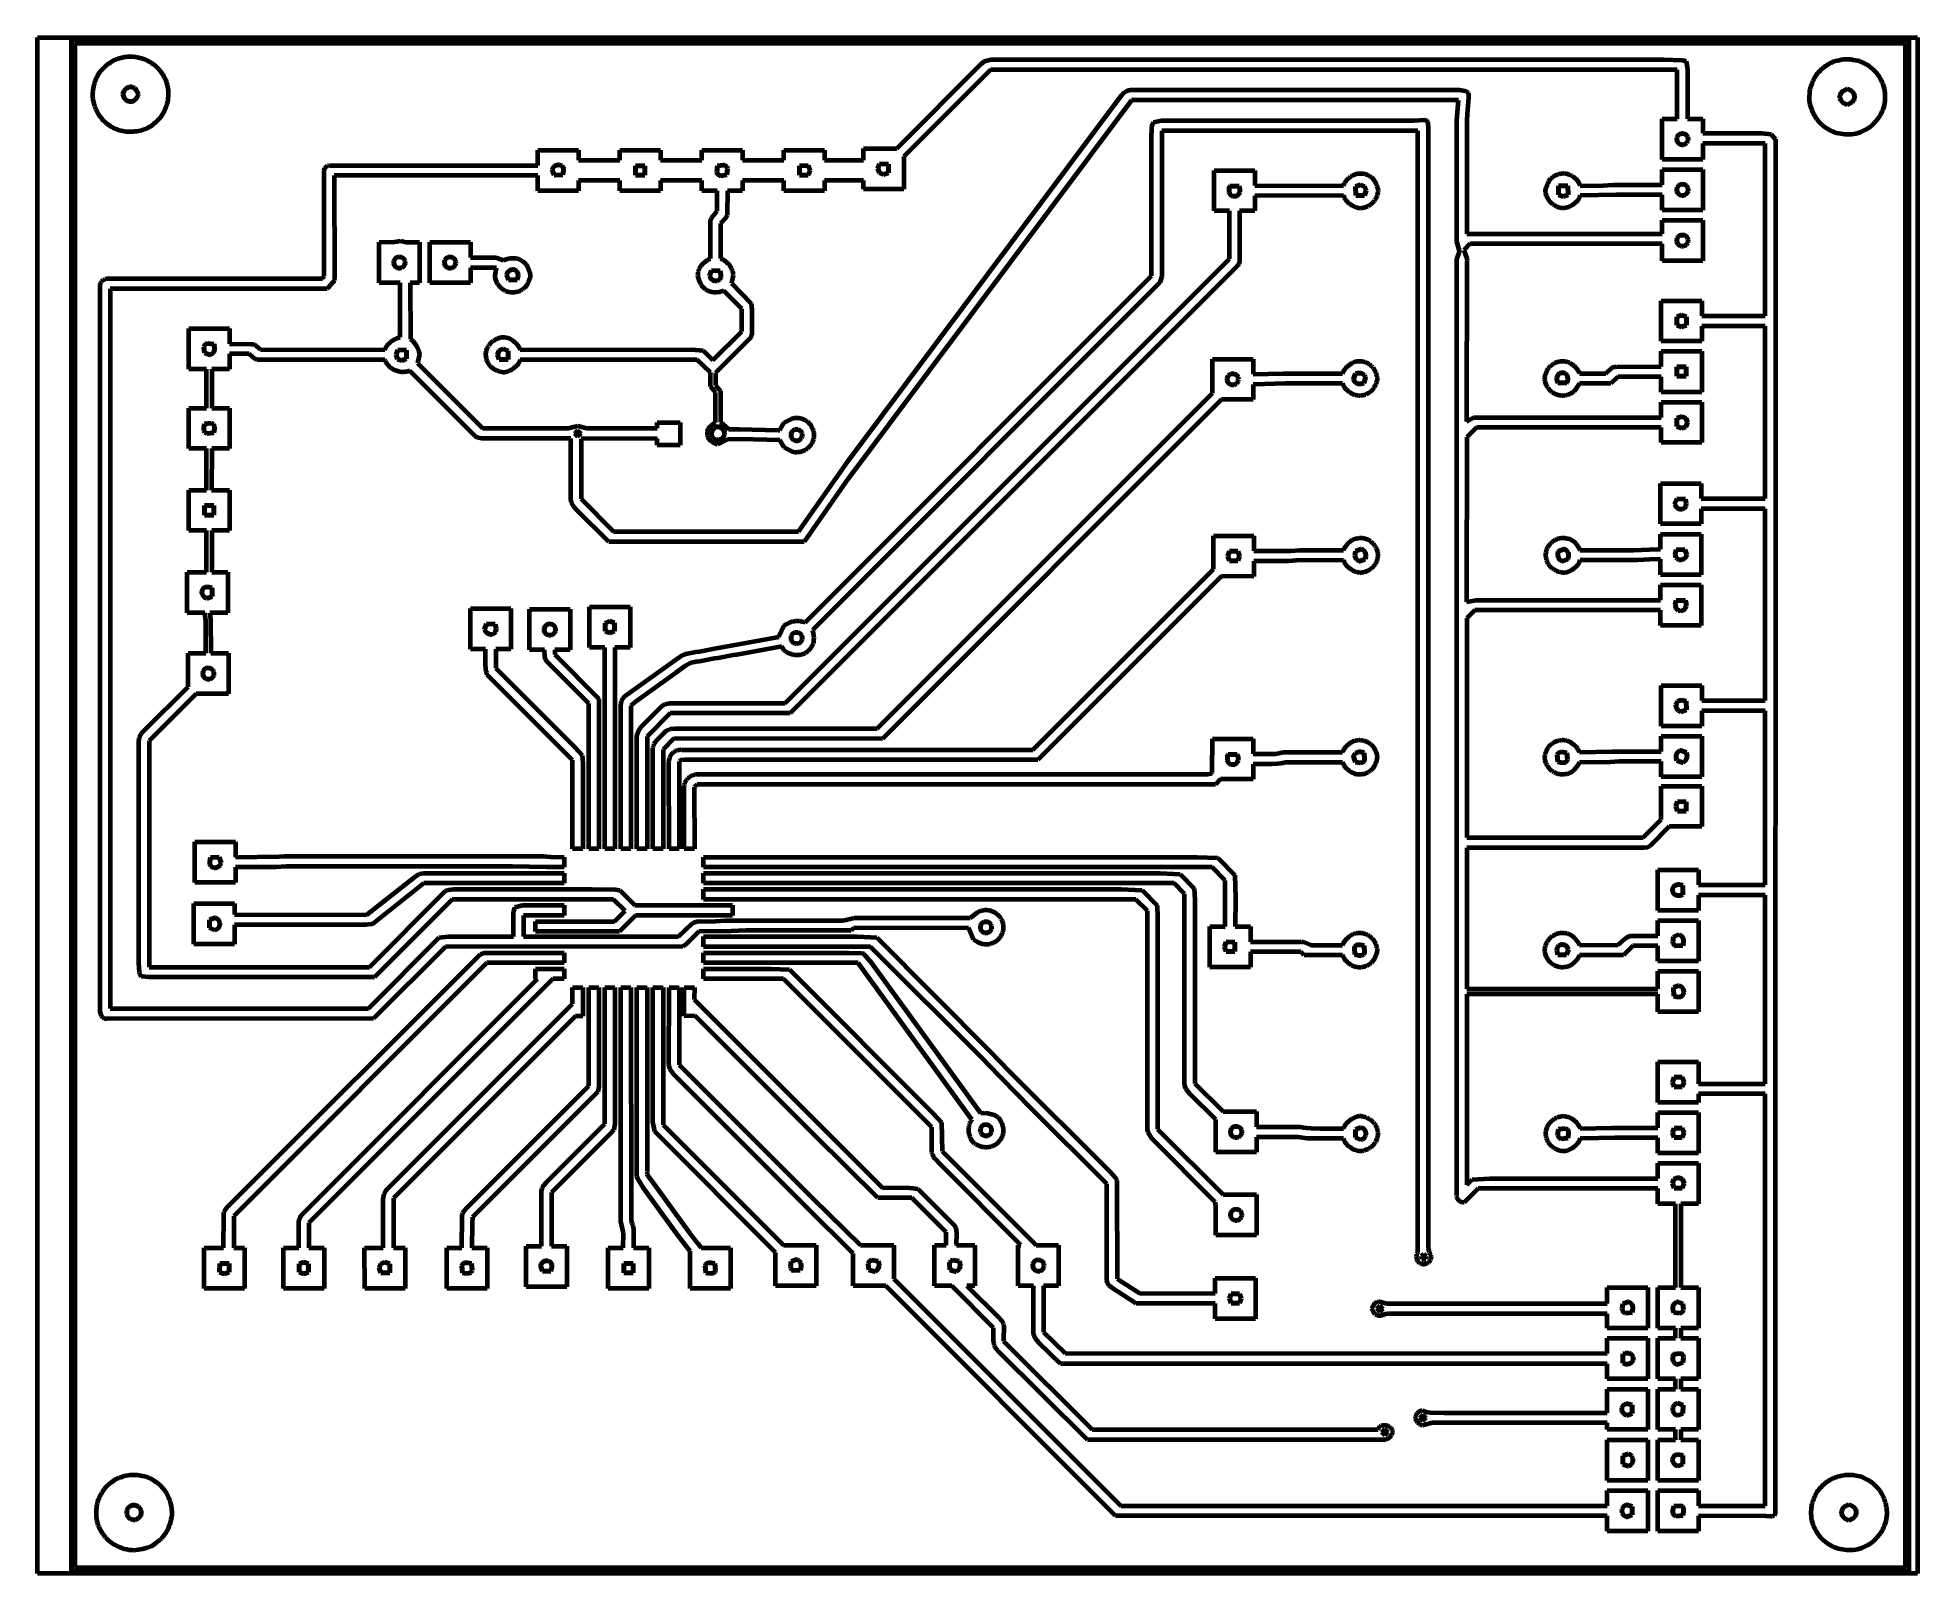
# Model space of a CAD drawing. Header units: millimetres. Extents: x 0 to 15.4, y 0 to 12.6.
import ezdxf

# ---------------------------------------------------------------- set-up
doc = ezdxf.new("R2010")
doc.units = ezdxf.units.MM
doc.layers.add('color#000000ff', color=7, linetype='CONTINUOUS', lineweight=100)
doc.layers.add('color#ffffffff', color=7, linetype='CONTINUOUS', lineweight=100)

msp = doc.modelspace()

# ---------------------------------------------------------------- linework, layer by layer
at = {"layer": 'color#000000ff'}
for p, q in [((0.278, 12.59), (15.375, 12.59)), ((0.278, 0.021), (0.278, 12.59)), ((0.306, 12.563), (0.306, 0.049)), ((15.347, 12.563), (0.306, 12.563)), ((15.347, 0.049), (15.347, 12.563)), ((15.375, 12.59), (15.375, 0.021)), ((0.528, 12.346), (0.538, 12.358)), ((0.538, 12.358), (0.549, 12.369)), ((0.549, 12.369), (0.56, 12.379)), ((0.56, 12.379), (0.572, 12.389)), ((0.572, 12.389), (0.584, 12.398)), ((0.584, 12.398), (0.597, 12.407)), ((0.597, 12.407), (0.61, 12.415)), ((0.61, 12.415), (0.623, 12.422)), ((0.623, 12.422), (0.637, 12.429)), ((0.637, 12.429), (0.651, 12.435)), ((0.651, 12.435), (0.665, 12.44)), ((0.665, 12.44), (0.68, 12.445)), ((0.68, 12.445), (0.695, 12.449)), ((0.695, 12.449), (0.71, 12.452)), ((0.71, 12.452), (0.725, 12.454)), ((0.725, 12.454), (0.74, 12.455)), ((0.74, 12.455), (0.756, 12.456)), ((0.756, 12.456), (0.767, 12.456)), ((0.767, 12.456), (0.777, 12.455)), ((0.777, 12.455), (0.788, 12.455)), ((0.788, 12.455), (0.799, 12.454)), ((0.799, 12.454), (0.809, 12.452)), ((0.809, 12.452), (0.82, 12.451)), ((0.82, 12.451), (0.83, 12.448)), ((0.83, 12.448), (0.84, 12.446)), ((0.84, 12.446), (0.851, 12.443)), ((0.851, 12.443), (0.861, 12.44)), ((0.861, 12.44), (0.871, 12.437)), ((0.871, 12.437), (0.881, 12.433)), ((0.881, 12.433), (0.891, 12.429)), ((0.891, 12.429), (0.9, 12.424)), ((0.9, 12.424), (0.91, 12.419)), ((0.91, 12.419), (0.919, 12.414)), ((0.919, 12.414), (0.928, 12.409)), ((0.928, 12.409), (0.937, 12.403)), ((0.937, 12.403), (0.946, 12.397)), ((0.946, 12.397), (0.954, 12.391)), ((0.954, 12.391), (0.963, 12.384)), ((0.963, 12.384), (0.971, 12.377)), ((0.971, 12.377), (0.978, 12.37)), ((0.978, 12.37), (0.986, 12.362)), ((0.986, 12.362), (0.993, 12.355)), ((7.059, 11.701), (7.755, 12.398)), ((7.755, 12.398), (7.78, 12.418)), ((7.78, 12.418), (7.823, 12.43)), ((7.823, 12.43), (7.832, 12.431)), ((7.832, 12.431), (13.361, 12.431)), ((13.361, 12.431), (13.514, 12.426)), ((13.514, 12.426), (13.545, 12.419)), ((13.545, 12.419), (13.556, 12.348)), ((14.659, 12.354), (14.669, 12.363)), ((14.669, 12.363), (14.679, 12.371)), ((14.679, 12.371), (14.69, 12.379)), ((14.69, 12.379), (14.701, 12.386)), ((14.701, 12.386), (14.712, 12.393)), ((14.712, 12.393), (14.723, 12.399)), ((14.723, 12.399), (14.735, 12.405)), ((14.735, 12.405), (14.747, 12.411)), ((14.747, 12.411), (14.759, 12.415)), ((14.759, 12.415), (14.771, 12.42)), ((14.771, 12.42), (14.784, 12.423)), ((14.784, 12.423), (14.803, 12.427)), ((14.803, 12.427), (14.822, 12.431)), ((14.822, 12.431), (14.841, 12.433)), ((14.841, 12.433), (14.86, 12.434)), ((14.86, 12.434), (14.88, 12.434)), ((14.88, 12.434), (14.899, 12.433)), ((14.899, 12.433), (14.918, 12.43)), ((14.918, 12.43), (14.937, 12.427)), ((14.937, 12.427), (14.956, 12.422)), ((14.956, 12.422), (14.965, 12.42)), ((14.965, 12.42), (14.974, 12.416)), ((14.974, 12.416), (14.984, 12.413)), ((14.984, 12.413), (14.992, 12.409)), ((14.992, 12.409), (15.001, 12.405)), ((15.001, 12.405), (15.01, 12.401)), ((15.01, 12.401), (15.018, 12.397)), ((15.018, 12.397), (15.027, 12.392)), ((15.027, 12.392), (15.035, 12.387)), ((15.035, 12.387), (15.043, 12.381)), ((15.043, 12.381), (15.051, 12.375)), ((15.051, 12.375), (15.065, 12.364)), ((15.065, 12.364), (15.079, 12.352)), ((0.459, 12.196), (0.461, 12.211)), ((0.461, 12.211), (0.465, 12.226)), ((0.465, 12.226), (0.469, 12.241)), ((0.469, 12.241), (0.474, 12.255)), ((0.474, 12.255), (0.479, 12.269)), ((0.479, 12.269), (0.486, 12.283)), ((0.486, 12.283), (0.493, 12.296)), ((0.493, 12.296), (0.501, 12.31)), ((0.501, 12.31), (0.509, 12.322)), ((0.509, 12.322), (0.518, 12.335)), ((0.518, 12.335), (0.528, 12.346)), ((0.743, 12.202), (0.736, 12.199)), ((0.749, 12.204), (0.743, 12.202)), ((0.756, 12.206), (0.749, 12.204)), ((0.764, 12.206), (0.756, 12.206)), ((0.768, 12.206), (0.764, 12.206)), ((0.772, 12.205), (0.768, 12.206)), ((0.776, 12.204), (0.772, 12.205)), ((0.782, 12.203), (0.776, 12.204)), ((0.79, 12.2), (0.782, 12.203)), ((0.993, 12.355), (1, 12.347)), ((1, 12.347), (1.007, 12.338)), ((1.007, 12.338), (1.013, 12.33)), ((1.013, 12.33), (1.019, 12.321)), ((1.019, 12.321), (1.028, 12.308)), ((1.028, 12.308), (1.036, 12.294)), ((1.036, 12.294), (1.043, 12.28)), ((1.043, 12.28), (1.05, 12.266)), ((1.05, 12.266), (1.055, 12.252)), ((1.055, 12.252), (1.06, 12.237)), ((1.06, 12.237), (1.064, 12.222)), ((1.064, 12.222), (1.068, 12.207)), ((1.068, 12.207), (1.07, 12.191)), ((7.83, 12.347), (7.118, 11.635)), ((13.472, 12.347), (7.83, 12.347)), ((13.472, 11.944), (13.472, 12.347)), ((13.556, 12.348), (13.556, 11.944)), ((14.567, 12.199), (14.57, 12.211)), ((14.57, 12.211), (14.574, 12.224)), ((14.574, 12.224), (14.579, 12.236)), ((14.579, 12.236), (14.584, 12.248)), ((14.584, 12.248), (14.589, 12.26)), ((14.589, 12.26), (14.595, 12.272)), ((14.595, 12.272), (14.602, 12.283)), ((14.602, 12.283), (14.609, 12.294)), ((14.609, 12.294), (14.616, 12.305)), ((14.616, 12.305), (14.624, 12.316)), ((14.624, 12.316), (14.632, 12.326)), ((14.632, 12.326), (14.641, 12.336)), ((14.641, 12.336), (14.65, 12.345)), ((14.65, 12.345), (14.659, 12.354)), ((15.079, 12.352), (15.093, 12.339)), ((15.093, 12.339), (15.105, 12.325)), ((15.105, 12.325), (15.116, 12.31)), ((15.116, 12.31), (15.127, 12.295)), ((15.127, 12.295), (15.137, 12.279)), ((15.137, 12.279), (15.146, 12.263)), ((15.146, 12.263), (15.153, 12.246)), ((15.153, 12.246), (15.16, 12.228)), ((15.16, 12.228), (15.166, 12.211)), ((15.166, 12.211), (15.17, 12.193)), ((0.454, 12.146), (0.455, 12.157)), ((0.454, 12.135), (0.454, 12.146)), ((0.455, 12.123), (0.454, 12.135)), ((0.455, 12.157), (0.456, 12.169)), ((0.456, 12.112), (0.455, 12.123)), ((0.456, 12.169), (0.457, 12.18)), ((0.457, 12.1), (0.456, 12.112)), ((0.457, 12.18), (0.459, 12.196)), ((0.459, 12.089), (0.457, 12.1)), ((0.462, 12.078), (0.459, 12.089)), ((0.464, 12.067), (0.462, 12.078)), ((0.467, 12.056), (0.464, 12.067)), ((0.471, 12.045), (0.467, 12.056)), ((0.709, 12.17), (0.699, 12.146)), ((0.699, 12.146), (0.715, 12.112)), ((0.72, 12.185), (0.709, 12.17)), ((0.715, 12.112), (0.728, 12.098)), ((0.728, 12.193), (0.72, 12.185)), ((0.736, 12.199), (0.728, 12.193)), ((0.728, 12.098), (0.737, 12.092)), ((0.737, 12.092), (0.745, 12.089)), ((0.745, 12.089), (0.752, 12.088)), ((0.752, 12.088), (0.756, 12.087)), ((0.756, 12.087), (0.76, 12.086)), ((0.76, 12.086), (0.763, 12.086)), ((0.763, 12.086), (0.771, 12.086)), ((0.771, 12.086), (0.778, 12.087)), ((0.778, 12.087), (0.785, 12.09)), ((0.785, 12.09), (0.791, 12.093)), ((0.798, 12.196), (0.79, 12.2)), ((0.791, 12.093), (0.8, 12.099)), ((0.807, 12.186), (0.798, 12.196)), ((0.8, 12.099), (0.808, 12.106)), ((0.828, 12.146), (0.807, 12.186)), ((0.808, 12.106), (0.818, 12.122)), ((0.818, 12.122), (0.828, 12.146)), ((1.059, 12.052), (1.054, 12.038)), ((1.063, 12.067), (1.059, 12.052)), ((1.067, 12.083), (1.063, 12.067)), ((1.069, 12.098), (1.067, 12.083)), ((1.071, 12.114), (1.069, 12.098)), ((1.07, 12.191), (1.072, 12.176)), ((1.073, 12.129), (1.071, 12.114)), ((1.072, 12.176), (1.073, 12.16)), ((1.073, 12.16), (1.073, 12.145)), ((1.073, 12.145), (1.073, 12.129)), ((8.988, 12.097), (6.657, 8.984)), ((6.722, 9.217), (8.906, 12.135)), ((8.906, 12.135), (8.93, 12.162)), ((8.93, 12.162), (8.949, 12.174)), ((8.949, 12.174), (8.965, 12.179)), ((8.965, 12.179), (8.978, 12.181)), ((8.978, 12.181), (8.985, 12.181)), ((8.985, 12.181), (11.682, 12.181)), ((11.675, 12.097), (8.988, 12.097)), ((11.66, 11.931), (11.675, 12.097)), ((11.682, 12.181), (11.73, 12.174)), ((11.73, 12.174), (11.74, 12.169)), ((11.74, 12.169), (11.747, 12.164)), ((11.757, 12.118), (11.745, 11.984)), ((11.747, 12.164), (11.751, 12.159)), ((11.751, 12.159), (11.754, 12.154)), ((11.754, 12.154), (11.756, 12.148)), ((11.756, 12.148), (11.757, 12.118)), ((14.558, 12.13), (14.56, 12.147)), ((14.558, 12.113), (14.558, 12.13)), ((14.559, 12.096), (14.558, 12.113)), ((14.561, 12.079), (14.559, 12.096)), ((14.56, 12.147), (14.561, 12.16)), ((14.561, 12.16), (14.562, 12.173)), ((14.564, 12.063), (14.561, 12.079)), ((14.562, 12.173), (14.564, 12.186)), ((14.564, 12.186), (14.567, 12.199)), ((14.568, 12.046), (14.564, 12.063)), ((14.809, 12.134), (14.808, 12.13)), ((14.808, 12.13), (14.808, 12.126)), ((14.808, 12.126), (14.808, 12.118)), ((14.808, 12.118), (14.81, 12.11)), ((14.81, 12.138), (14.809, 12.134)), ((14.811, 12.142), (14.81, 12.138)), ((14.81, 12.11), (14.813, 12.103)), ((14.813, 12.146), (14.811, 12.142)), ((14.815, 12.154), (14.813, 12.146)), ((14.813, 12.103), (14.816, 12.096)), ((14.819, 12.16), (14.815, 12.154)), ((14.816, 12.096), (14.821, 12.09)), ((14.829, 12.17), (14.819, 12.16)), ((14.821, 12.09), (14.826, 12.084)), ((14.826, 12.084), (14.835, 12.076)), ((14.868, 12.19), (14.829, 12.17)), ((14.835, 12.076), (14.845, 12.069)), ((14.845, 12.069), (14.856, 12.064)), ((14.856, 12.064), (14.868, 12.06)), ((14.886, 12.183), (14.868, 12.19)), ((14.868, 12.06), (14.908, 12.082)), ((14.902, 12.174), (14.886, 12.183)), ((14.913, 12.164), (14.902, 12.174)), ((14.908, 12.082), (14.918, 12.091)), ((14.919, 12.155), (14.913, 12.164)), ((14.918, 12.091), (14.922, 12.098)), ((14.923, 12.149), (14.919, 12.155)), ((14.922, 12.098), (14.925, 12.106)), ((14.925, 12.143), (14.923, 12.149)), ((14.927, 12.136), (14.925, 12.143)), ((14.925, 12.106), (14.926, 12.113)), ((14.926, 12.113), (14.927, 12.117)), ((14.928, 12.128), (14.927, 12.136)), ((14.927, 12.117), (14.928, 12.121)), ((14.928, 12.121), (14.928, 12.128)), ((15.171, 12.055), (15.166, 12.038)), ((15.17, 12.193), (15.174, 12.174)), ((15.174, 12.073), (15.171, 12.055)), ((15.174, 12.174), (15.176, 12.156)), ((15.177, 12.091), (15.174, 12.073)), ((15.176, 12.156), (15.176, 12.147)), ((15.176, 12.147), (15.178, 12.128)), ((15.178, 12.11), (15.177, 12.091)), ((15.178, 12.128), (15.178, 12.11)), ((0.475, 12.035), (0.471, 12.045)), ((0.479, 12.024), (0.475, 12.035)), ((0.484, 12.014), (0.479, 12.024)), ((0.489, 12.003), (0.484, 12.014)), ((0.494, 11.993), (0.489, 12.003)), ((0.5, 11.983), (0.494, 11.993)), ((0.506, 11.974), (0.5, 11.983)), ((0.513, 11.964), (0.506, 11.974)), ((0.52, 11.955), (0.513, 11.964)), ((0.527, 11.946), (0.52, 11.955)), ((0.534, 11.938), (0.527, 11.946)), ((0.542, 11.929), (0.534, 11.938)), ((0.55, 11.921), (0.542, 11.929)), ((0.559, 11.914), (0.55, 11.921)), ((0.567, 11.906), (0.559, 11.914)), ((0.576, 11.899), (0.567, 11.906)), ((0.585, 11.892), (0.576, 11.899)), ((0.597, 11.884), (0.585, 11.892)), ((0.944, 11.893), (0.932, 11.885)), ((0.955, 11.902), (0.944, 11.893)), ((0.966, 11.911), (0.955, 11.902)), ((0.978, 11.921), (0.966, 11.911)), ((0.989, 11.932), (0.978, 11.921)), ((0.999, 11.944), (0.989, 11.932)), ((1.009, 11.956), (0.999, 11.944)), ((1.018, 11.969), (1.009, 11.956)), ((1.027, 11.982), (1.018, 11.969)), ((1.035, 11.995), (1.027, 11.982)), ((1.042, 12.009), (1.035, 11.995)), ((1.048, 12.023), (1.042, 12.009)), ((1.054, 12.038), (1.048, 12.023)), ((9.155, 11.879), (9.16, 11.898)), ((9.16, 11.898), (9.165, 11.912)), ((9.165, 11.912), (9.167, 11.916)), ((9.167, 11.916), (9.235, 11.931)), ((9.235, 11.931), (11.306, 11.93)), ((11.306, 11.93), (11.398, 11.937)), ((11.398, 11.937), (11.401, 11.936)), ((11.401, 11.936), (11.404, 11.936)), ((11.404, 11.936), (11.409, 11.933)), ((11.409, 11.933), (11.413, 11.931)), ((11.413, 11.931), (11.416, 11.927)), ((11.416, 11.927), (11.419, 11.921)), ((11.419, 11.921), (11.423, 11.903)), ((11.423, 11.903), (11.424, 11.875)), ((11.66, 10.944), (11.66, 11.931)), ((11.745, 11.984), (11.743, 11.931)), ((11.743, 11.931), (11.743, 11)), ((13.347, 11.611), (13.347, 11.944)), ((13.347, 11.944), (13.472, 11.944)), ((13.556, 11.944), (13.681, 11.944)), ((13.681, 11.944), (13.681, 11.826)), ((14.573, 12.03), (14.568, 12.046)), ((14.579, 12.014), (14.573, 12.03)), ((14.585, 11.999), (14.579, 12.014)), ((14.592, 11.984), (14.585, 11.999)), ((14.601, 11.969), (14.592, 11.984)), ((14.61, 11.955), (14.601, 11.969)), ((14.619, 11.941), (14.61, 11.955)), ((14.63, 11.928), (14.619, 11.941)), ((14.641, 11.915), (14.63, 11.928)), ((14.652, 11.903), (14.641, 11.915)), ((14.665, 11.892), (14.652, 11.903)), ((15.081, 11.9), (15.067, 11.888)), ((15.093, 11.913), (15.081, 11.9)), ((15.106, 11.927), (15.093, 11.913)), ((15.117, 11.941), (15.106, 11.927)), ((15.127, 11.956), (15.117, 11.941)), ((15.137, 11.972), (15.127, 11.956)), ((15.146, 11.988), (15.137, 11.972)), ((15.153, 12.004), (15.146, 11.988)), ((15.16, 12.021), (15.153, 12.004)), ((15.166, 12.038), (15.16, 12.021)), ((0.609, 11.877), (0.597, 11.884)), ((0.621, 11.87), (0.609, 11.877)), ((0.634, 11.864), (0.621, 11.87)), ((0.647, 11.859), (0.634, 11.864)), ((0.66, 11.854), (0.647, 11.859)), ((0.674, 11.849), (0.66, 11.854)), ((0.687, 11.846), (0.674, 11.849)), ((0.701, 11.843), (0.687, 11.846)), ((0.715, 11.84), (0.701, 11.843)), ((0.729, 11.838), (0.715, 11.84)), ((0.743, 11.837), (0.729, 11.838)), ((0.758, 11.837), (0.743, 11.837)), ((0.772, 11.837), (0.758, 11.837)), ((0.786, 11.837), (0.772, 11.837)), ((0.8, 11.839), (0.786, 11.837)), ((0.814, 11.84), (0.8, 11.839)), ((0.828, 11.843), (0.814, 11.84)), ((0.842, 11.846), (0.828, 11.843)), ((0.856, 11.85), (0.842, 11.846)), ((0.869, 11.854), (0.856, 11.85)), ((0.882, 11.859), (0.869, 11.854)), ((0.895, 11.865), (0.882, 11.859)), ((0.908, 11.871), (0.895, 11.865)), ((0.92, 11.878), (0.908, 11.871)), ((0.932, 11.885), (0.92, 11.878)), ((9.153, 11.777), (9.155, 11.879)), ((9.153, 10.656), (9.153, 11.777)), ((11.34, 11.847), (9.236, 11.847)), ((9.236, 11.847), (9.236, 10.651)), ((11.34, 2.635), (11.34, 11.847)), ((11.424, 11.875), (11.424, 2.764)), ((13.47, 11.792), (13.468, 11.785)), ((13.468, 11.785), (13.468, 11.777)), ((13.468, 11.777), (13.469, 11.769)), ((13.469, 11.769), (13.47, 11.762)), ((13.472, 11.799), (13.47, 11.792)), ((13.47, 11.762), (13.473, 11.755)), ((13.476, 11.806), (13.472, 11.799)), ((13.473, 11.755), (13.477, 11.749)), ((13.478, 11.809), (13.476, 11.806)), ((13.477, 11.749), (13.479, 11.746)), ((13.48, 11.811), (13.478, 11.809)), ((13.479, 11.746), (13.481, 11.743)), ((13.483, 11.814), (13.48, 11.811)), ((13.481, 11.743), (13.484, 11.741)), ((13.486, 11.816), (13.483, 11.814)), ((13.484, 11.741), (13.487, 11.739)), ((13.489, 11.818), (13.486, 11.816)), ((13.487, 11.739), (13.49, 11.737)), ((13.5, 11.822), (13.489, 11.818)), ((13.512, 11.824), (13.5, 11.822)), ((13.524, 11.823), (13.512, 11.824)), ((13.535, 11.819), (13.524, 11.823)), ((13.543, 11.815), (13.535, 11.819)), ((13.535, 11.736), (13.54, 11.739)), ((13.54, 11.739), (13.545, 11.744)), ((13.549, 11.809), (13.543, 11.815)), ((13.545, 11.744), (13.55, 11.748)), ((13.553, 11.805), (13.549, 11.809)), ((13.55, 11.748), (13.554, 11.754)), ((13.556, 11.799), (13.553, 11.805)), ((13.554, 11.754), (13.557, 11.76)), ((13.557, 11.793), (13.556, 11.799)), ((13.558, 11.79), (13.557, 11.793)), ((13.557, 11.76), (13.559, 11.766)), ((13.559, 11.787), (13.558, 11.79)), ((13.56, 11.78), (13.559, 11.787)), ((13.559, 11.766), (13.56, 11.773)), ((13.56, 11.773), (13.56, 11.78)), ((13.681, 11.826), (14.167, 11.826)), ((14.194, 11.743), (13.681, 11.743)), ((13.681, 11.743), (13.681, 11.611)), ((14.167, 11.826), (14.244, 11.818)), ((14.194, 10.326), (14.194, 11.743)), ((14.244, 11.818), (14.278, 11.776)), ((14.278, 11.776), (14.277, 0.498)), ((14.677, 11.881), (14.665, 11.892)), ((14.691, 11.871), (14.677, 11.881)), ((14.705, 11.861), (14.691, 11.871)), ((14.719, 11.853), (14.705, 11.861)), ((14.734, 11.845), (14.719, 11.853)), ((14.749, 11.838), (14.734, 11.845)), ((14.765, 11.832), (14.749, 11.838)), ((14.781, 11.827), (14.765, 11.832)), ((14.797, 11.823), (14.781, 11.827)), ((14.814, 11.82), (14.797, 11.823)), ((14.831, 11.817), (14.814, 11.82)), ((14.848, 11.816), (14.831, 11.817)), ((14.867, 11.815), (14.848, 11.816)), ((14.885, 11.815), (14.867, 11.815)), ((14.903, 11.816), (14.885, 11.815)), ((14.921, 11.819), (14.903, 11.816)), ((14.939, 11.822), (14.921, 11.819)), ((14.957, 11.827), (14.939, 11.822)), ((14.974, 11.833), (14.957, 11.827)), ((14.991, 11.84), (14.974, 11.833)), ((15.007, 11.848), (14.991, 11.84)), ((15.023, 11.857), (15.007, 11.848)), ((15.038, 11.866), (15.023, 11.857)), ((15.053, 11.877), (15.038, 11.866)), ((15.067, 11.888), (15.053, 11.877)), ((4.111, 11.562), (4.111, 11.687)), ((4.111, 11.687), (4.444, 11.687)), ((4.444, 11.687), (4.444, 11.604)), ((4.444, 11.604), (4.785, 11.604)), ((4.785, 11.604), (4.785, 11.688)), ((4.785, 11.688), (5.118, 11.688)), ((5.118, 11.688), (5.118, 11.604)), ((5.118, 11.604), (5.458, 11.604)), ((5.458, 11.604), (5.458, 11.687)), ((5.458, 11.687), (5.792, 11.687)), ((5.792, 11.687), (5.792, 11.604)), ((5.792, 11.604), (6.132, 11.604)), ((6.132, 11.604), (6.132, 11.688)), ((6.132, 11.688), (6.465, 11.688)), ((6.465, 11.688), (6.465, 11.604)), ((6.465, 11.604), (6.785, 11.604)), ((6.785, 11.604), (6.785, 11.701)), ((6.785, 11.701), (7.059, 11.701)), ((7.118, 11.635), (7.118, 11.368)), ((13.681, 11.611), (13.347, 11.611)), ((13.49, 11.737), (13.494, 11.736)), ((13.494, 11.736), (13.497, 11.734)), ((13.497, 11.734), (13.501, 11.734)), ((13.501, 11.734), (13.505, 11.733)), ((13.505, 11.733), (13.508, 11.732)), ((13.508, 11.732), (13.515, 11.731)), ((13.515, 11.731), (13.522, 11.732)), ((13.522, 11.732), (13.528, 11.733)), ((13.528, 11.733), (13.535, 11.736)), ((2.354, 11.502), (2.355, 11.52)), ((2.354, 10.668), (2.354, 11.502)), ((2.355, 11.52), (2.361, 11.538)), ((2.361, 11.538), (2.367, 11.548)), ((2.367, 11.548), (2.373, 11.554)), ((2.373, 11.554), (2.378, 11.558)), ((2.378, 11.558), (2.383, 11.56)), ((2.383, 11.56), (2.389, 11.562)), ((2.389, 11.562), (2.395, 11.563)), ((2.395, 11.563), (2.399, 11.562)), ((2.399, 11.562), (2.402, 11.562)), ((2.402, 11.562), (4.111, 11.562)), ((4.111, 11.479), (2.437, 11.479)), ((2.437, 11.479), (2.438, 10.64)), ((4.111, 11.354), (4.111, 11.479)), ((4.233, 11.538), (4.228, 11.526)), ((4.228, 11.526), (4.244, 11.482)), ((4.24, 11.548), (4.233, 11.538)), ((4.249, 11.557), (4.24, 11.548)), ((4.244, 11.482), (4.315, 11.483)), ((4.257, 11.562), (4.249, 11.557)), ((4.266, 11.565), (4.257, 11.562)), ((4.275, 11.567), (4.266, 11.565)), ((4.281, 11.567), (4.275, 11.567)), ((4.287, 11.567), (4.281, 11.567)), ((4.293, 11.565), (4.287, 11.567)), ((4.3, 11.562), (4.293, 11.565)), ((4.303, 11.561), (4.3, 11.562)), ((4.306, 11.559), (4.303, 11.561)), ((4.309, 11.557), (4.306, 11.559)), ((4.313, 11.553), (4.309, 11.557)), ((4.316, 11.549), (4.313, 11.553)), ((4.315, 11.483), (4.322, 11.52)), ((4.319, 11.544), (4.316, 11.549)), ((4.321, 11.535), (4.319, 11.544)), ((4.322, 11.52), (4.321, 11.535)), ((4.785, 11.438), (4.444, 11.438)), ((4.444, 11.438), (4.444, 11.354)), ((4.785, 11.354), (4.785, 11.438)), ((4.913, 11.559), (4.913, 11.482)), ((4.99, 11.559), (4.913, 11.559)), ((4.913, 11.482), (4.99, 11.482)), ((4.99, 11.482), (4.99, 11.559)), ((5.458, 11.438), (5.118, 11.438)), ((5.118, 11.438), (5.118, 11.354)), ((5.458, 11.354), (5.458, 11.438)), ((5.587, 11.558), (5.581, 11.508)), ((5.581, 11.508), (5.587, 11.49)), ((5.636, 11.565), (5.587, 11.558)), ((5.587, 11.49), (5.589, 11.488)), ((5.589, 11.488), (5.596, 11.483)), ((5.596, 11.483), (5.604, 11.479)), ((5.604, 11.479), (5.614, 11.477)), ((5.614, 11.477), (5.663, 11.483)), ((5.647, 11.563), (5.636, 11.565)), ((5.654, 11.559), (5.647, 11.563)), ((5.661, 11.554), (5.654, 11.559)), ((5.663, 11.552), (5.661, 11.554)), ((5.669, 11.533), (5.663, 11.552)), ((5.663, 11.483), (5.669, 11.533)), ((6.132, 11.438), (5.792, 11.438)), ((5.792, 11.438), (5.792, 11.354)), ((6.132, 11.354), (6.132, 11.438)), ((6.332, 11.56), (6.26, 11.559)), ((6.26, 11.559), (6.26, 11.482)), ((6.26, 11.482), (6.332, 11.481)), ((6.347, 11.52), (6.332, 11.56)), ((6.332, 11.481), (6.347, 11.52)), ((6.785, 11.438), (6.465, 11.438)), ((6.465, 11.438), (6.465, 11.354)), ((6.785, 11.368), (6.785, 11.438)), ((6.918, 11.574), (6.903, 11.535)), ((6.903, 11.535), (6.916, 11.5)), ((6.916, 11.5), (6.951, 11.486)), ((6.99, 11.573), (6.918, 11.574)), ((6.951, 11.486), (6.991, 11.501)), ((6.991, 11.501), (6.99, 11.573)), ((9.667, 11.521), (10, 11.521)), ((9.667, 11.188), (9.667, 11.521)), ((10, 11.521), (10, 11.396)), ((10.746, 11.428), (10.751, 11.434)), ((10.751, 11.434), (10.755, 11.44)), ((10.755, 11.44), (10.76, 11.445)), ((10.76, 11.445), (10.765, 11.451)), ((10.765, 11.451), (10.771, 11.456)), ((10.771, 11.456), (10.776, 11.461)), ((10.776, 11.461), (10.782, 11.466)), ((10.782, 11.466), (10.788, 11.47)), ((10.788, 11.47), (10.794, 11.474)), ((10.794, 11.474), (10.8, 11.478)), ((10.8, 11.478), (10.807, 11.482)), ((10.807, 11.482), (10.814, 11.485)), ((10.814, 11.485), (10.82, 11.488)), ((10.82, 11.488), (10.827, 11.49)), ((10.827, 11.49), (10.834, 11.492)), ((10.834, 11.492), (10.841, 11.494)), ((10.841, 11.494), (10.849, 11.495)), ((10.849, 11.495), (10.856, 11.496)), ((10.856, 11.496), (10.863, 11.496)), ((10.863, 11.496), (10.871, 11.496)), ((10.871, 11.496), (10.878, 11.496)), ((10.878, 11.496), (10.886, 11.495)), ((10.886, 11.495), (10.893, 11.494)), ((10.893, 11.494), (10.901, 11.492)), ((10.901, 11.492), (10.908, 11.491)), ((10.908, 11.491), (10.914, 11.489)), ((10.914, 11.489), (10.92, 11.487)), ((10.92, 11.487), (10.927, 11.484)), ((10.927, 11.484), (10.933, 11.482)), ((10.933, 11.482), (10.938, 11.479)), ((10.938, 11.479), (10.944, 11.475)), ((10.944, 11.475), (10.949, 11.472)), ((10.949, 11.472), (10.954, 11.468)), ((10.954, 11.468), (10.959, 11.464)), ((10.959, 11.464), (10.964, 11.459)), ((10.964, 11.459), (10.973, 11.45)), ((10.973, 11.45), (10.981, 11.439)), ((10.981, 11.439), (10.988, 11.428)), ((12.41, 11.419), (12.417, 11.431)), ((12.417, 11.431), (12.425, 11.443)), ((12.425, 11.443), (12.434, 11.453)), ((12.434, 11.453), (12.439, 11.458)), ((12.439, 11.458), (12.444, 11.463)), ((12.444, 11.463), (12.449, 11.467)), ((12.449, 11.467), (12.454, 11.471)), ((12.454, 11.471), (12.46, 11.475)), ((12.46, 11.475), (12.466, 11.478)), ((12.466, 11.478), (12.472, 11.482)), ((12.472, 11.482), (12.478, 11.485)), ((12.478, 11.485), (12.484, 11.487)), ((12.484, 11.487), (12.491, 11.489)), ((12.491, 11.489), (12.498, 11.491)), ((12.498, 11.491), (12.505, 11.493)), ((12.505, 11.493), (12.512, 11.494)), ((12.512, 11.494), (12.519, 11.495)), ((12.519, 11.495), (12.527, 11.496)), ((12.527, 11.496), (12.534, 11.497)), ((12.534, 11.497), (12.541, 11.497)), ((12.541, 11.497), (12.548, 11.496)), ((12.548, 11.496), (12.555, 11.495)), ((12.555, 11.495), (12.562, 11.494)), ((12.562, 11.494), (12.569, 11.493)), ((12.569, 11.493), (12.576, 11.491)), ((12.576, 11.491), (12.582, 11.488)), ((12.582, 11.488), (12.589, 11.486)), ((12.589, 11.486), (12.595, 11.483)), ((12.595, 11.483), (12.601, 11.48)), ((12.601, 11.48), (12.607, 11.476)), ((12.607, 11.476), (12.613, 11.472)), ((12.613, 11.472), (12.619, 11.468)), ((12.619, 11.468), (12.63, 11.459)), ((12.63, 11.459), (12.64, 11.449)), ((12.64, 11.449), (12.649, 11.438)), ((12.649, 11.438), (12.658, 11.426)), ((13.347, 11.528), (13.681, 11.528)), ((13.347, 11.403), (13.347, 11.528)), ((13.681, 11.528), (13.681, 11.194)), ((4.444, 11.354), (4.111, 11.354)), ((5.118, 11.354), (4.785, 11.354)), ((5.583, 11.354), (5.458, 11.354)), ((5.583, 11.186), (5.583, 11.354)), ((5.667, 11.354), (5.666, 11.165)), ((5.792, 11.354), (5.667, 11.354)), ((6.465, 11.354), (6.132, 11.354)), ((7.118, 11.368), (6.785, 11.368)), ((9.791, 11.377), (9.789, 11.366)), ((9.789, 11.366), (9.789, 11.354)), ((9.789, 11.354), (9.79, 11.342)), ((9.79, 11.342), (9.792, 11.335)), ((9.794, 11.388), (9.791, 11.377)), ((9.792, 11.335), (9.795, 11.328)), ((9.796, 11.392), (9.794, 11.388)), ((9.795, 11.328), (9.799, 11.322)), ((9.871, 11.392), (9.796, 11.392)), ((9.799, 11.322), (9.801, 11.32)), ((9.801, 11.32), (9.804, 11.317)), ((9.804, 11.317), (9.806, 11.315)), ((9.806, 11.315), (9.809, 11.313)), ((9.809, 11.313), (9.812, 11.312)), ((9.812, 11.312), (9.816, 11.31)), ((9.816, 11.31), (9.82, 11.309)), ((9.82, 11.309), (9.824, 11.309)), ((9.824, 11.309), (9.828, 11.308)), ((9.828, 11.308), (9.833, 11.308)), ((9.833, 11.308), (9.837, 11.308)), ((9.837, 11.308), (9.841, 11.308)), ((9.841, 11.308), (9.846, 11.309)), ((9.846, 11.309), (9.849, 11.31)), ((9.849, 11.31), (9.853, 11.311)), ((9.853, 11.311), (9.856, 11.313)), ((9.856, 11.313), (9.859, 11.314)), ((9.859, 11.314), (9.862, 11.317)), ((9.862, 11.317), (9.865, 11.319)), ((9.865, 11.319), (9.867, 11.322)), ((9.867, 11.322), (9.869, 11.325)), ((9.869, 11.325), (9.873, 11.331)), ((9.875, 11.381), (9.871, 11.392)), ((9.873, 11.331), (9.875, 11.338)), ((9.877, 11.369), (9.875, 11.381)), ((9.875, 11.338), (9.877, 11.345)), ((9.878, 11.357), (9.877, 11.369)), ((9.877, 11.345), (9.878, 11.357)), ((10, 11.396), (10.729, 11.395)), ((10.729, 11.314), (10, 11.313)), ((10, 11.313), (10, 11.188)), ((10.729, 11.395), (10.731, 11.402)), ((10.731, 11.308), (10.729, 11.314)), ((10.731, 11.402), (10.735, 11.408)), ((10.737, 11.296), (10.731, 11.308)), ((10.735, 11.408), (10.738, 11.415)), ((10.743, 11.285), (10.737, 11.296)), ((10.738, 11.415), (10.742, 11.421)), ((10.742, 11.421), (10.746, 11.428)), ((10.751, 11.275), (10.743, 11.285)), ((10.759, 11.265), (10.751, 11.275)), ((10.869, 11.402), (10.829, 11.388)), ((10.829, 11.388), (10.83, 11.316)), ((10.83, 11.316), (10.902, 11.315)), ((10.903, 11.389), (10.869, 11.402)), ((10.902, 11.315), (10.916, 11.355)), ((10.916, 11.355), (10.903, 11.389)), ((10.984, 11.275), (10.98, 11.269)), ((10.989, 11.281), (10.984, 11.275)), ((10.988, 11.428), (10.994, 11.417)), ((10.993, 11.288), (10.989, 11.281)), ((10.996, 11.294), (10.993, 11.288)), ((10.994, 11.417), (11, 11.404)), ((11, 11.301), (10.996, 11.294)), ((11, 11.404), (11.004, 11.392)), ((11.002, 11.308), (11, 11.301)), ((11.005, 11.316), (11.002, 11.308)), ((11.004, 11.392), (11.01, 11.373)), ((11.007, 11.323), (11.005, 11.316)), ((11.009, 11.33), (11.007, 11.323)), ((11.011, 11.338), (11.009, 11.33)), ((11.01, 11.373), (11.013, 11.354)), ((11.012, 11.346), (11.011, 11.338)), ((11.013, 11.354), (11.012, 11.346)), ((12.389, 11.353), (12.391, 11.367)), ((12.39, 11.345), (12.389, 11.353)), ((12.392, 11.337), (12.39, 11.345)), ((12.391, 11.367), (12.394, 11.38)), ((12.393, 11.33), (12.392, 11.337)), ((12.395, 11.322), (12.393, 11.33)), ((12.394, 11.38), (12.399, 11.394)), ((12.398, 11.315), (12.395, 11.322)), ((12.4, 11.308), (12.398, 11.315)), ((12.399, 11.394), (12.404, 11.407)), ((12.403, 11.301), (12.4, 11.308)), ((12.407, 11.294), (12.403, 11.301)), ((12.404, 11.407), (12.41, 11.419)), ((12.41, 11.287), (12.407, 11.294)), ((12.414, 11.281), (12.41, 11.287)), ((12.419, 11.274), (12.414, 11.281)), ((12.496, 11.393), (12.495, 11.32)), ((12.495, 11.32), (12.535, 11.306)), ((12.573, 11.393), (12.496, 11.393)), ((12.535, 11.306), (12.574, 11.321)), ((12.574, 11.321), (12.573, 11.393)), ((12.656, 11.28), (12.648, 11.27)), ((12.663, 11.29), (12.656, 11.28)), ((12.658, 11.426), (12.665, 11.414)), ((12.669, 11.302), (12.663, 11.29)), ((12.665, 11.414), (12.671, 11.401)), ((12.674, 11.314), (12.669, 11.302)), ((12.671, 11.401), (12.674, 11.395)), ((12.674, 11.395), (12.862, 11.396)), ((12.972, 11.319), (12.674, 11.314)), ((12.862, 11.396), (12.945, 11.401)), ((12.945, 11.401), (13.347, 11.403)), ((13.347, 11.319), (12.972, 11.319)), ((13.347, 11.194), (13.347, 11.319)), ((13.47, 11.375), (13.468, 11.368)), ((13.468, 11.368), (13.468, 11.36)), ((13.468, 11.36), (13.469, 11.353)), ((13.469, 11.353), (13.47, 11.345)), ((13.472, 11.382), (13.47, 11.375)), ((13.47, 11.345), (13.473, 11.339)), ((13.476, 11.389), (13.472, 11.382)), ((13.473, 11.339), (13.477, 11.332)), ((13.478, 11.392), (13.476, 11.389)), ((13.477, 11.332), (13.479, 11.329)), ((13.48, 11.395), (13.478, 11.392)), ((13.479, 11.329), (13.481, 11.327)), ((13.483, 11.397), (13.48, 11.395)), ((13.481, 11.327), (13.484, 11.324)), ((13.486, 11.4), (13.483, 11.397)), ((13.484, 11.324), (13.487, 11.322)), ((13.489, 11.402), (13.486, 11.4)), ((13.487, 11.322), (13.49, 11.32)), ((13.5, 11.406), (13.489, 11.402)), ((13.49, 11.32), (13.494, 11.319)), ((13.494, 11.319), (13.497, 11.318)), ((13.497, 11.318), (13.501, 11.317)), ((13.515, 11.407), (13.5, 11.406)), ((13.501, 11.317), (13.505, 11.316)), ((13.505, 11.316), (13.508, 11.315)), ((13.508, 11.315), (13.512, 11.315)), ((13.512, 11.315), (13.519, 11.315)), ((13.527, 11.405), (13.515, 11.407)), ((13.519, 11.315), (13.525, 11.316)), ((13.525, 11.316), (13.532, 11.318)), ((13.538, 11.401), (13.527, 11.405)), ((13.532, 11.318), (13.538, 11.321)), ((13.545, 11.397), (13.538, 11.401)), ((13.538, 11.321), (13.543, 11.325)), ((13.543, 11.325), (13.548, 11.329)), ((13.549, 11.393), (13.545, 11.397)), ((13.548, 11.329), (13.552, 11.335)), ((13.553, 11.388), (13.549, 11.393)), ((13.552, 11.335), (13.556, 11.34)), ((13.556, 11.383), (13.553, 11.388)), ((13.557, 11.377), (13.556, 11.383)), ((13.556, 11.34), (13.558, 11.347)), ((13.558, 11.374), (13.557, 11.377)), ((13.559, 11.37), (13.558, 11.374)), ((13.558, 11.347), (13.56, 11.353)), ((13.56, 11.367), (13.559, 11.37)), ((13.56, 11.36), (13.56, 11.367)), ((13.56, 11.353), (13.56, 11.36)), ((5.531, 11.117), (5.536, 11.13)), ((5.536, 11.13), (5.576, 11.178)), ((5.576, 11.178), (5.583, 11.186)), ((5.652, 11.128), (5.611, 11.086)), ((5.661, 11.142), (5.652, 11.128)), ((5.665, 11.152), (5.661, 11.142)), ((5.666, 11.158), (5.665, 11.152)), ((5.666, 11.165), (5.666, 11.158)), ((9.792, 11.188), (9.667, 11.188)), ((9.792, 10.795), (9.792, 11.188)), ((10, 11.188), (9.875, 11.188)), ((9.875, 11.188), (9.875, 10.79)), ((10.767, 11.256), (10.759, 11.265)), ((10.776, 11.247), (10.767, 11.256)), ((10.786, 11.24), (10.776, 11.247)), ((10.797, 11.233), (10.786, 11.24)), ((10.808, 11.227), (10.797, 11.233)), ((10.819, 11.221), (10.808, 11.227)), ((10.831, 11.217), (10.819, 11.221)), ((10.843, 11.213), (10.831, 11.217)), ((10.856, 11.211), (10.843, 11.213)), ((10.869, 11.209), (10.856, 11.211)), ((10.877, 11.21), (10.869, 11.209)), ((10.884, 11.211), (10.877, 11.21)), ((10.892, 11.212), (10.884, 11.211)), ((10.9, 11.214), (10.892, 11.212)), ((10.907, 11.216), (10.9, 11.214)), ((10.914, 11.219), (10.907, 11.216)), ((10.921, 11.222), (10.914, 11.219)), ((10.928, 11.225), (10.921, 11.222)), ((10.935, 11.229), (10.928, 11.225)), ((10.941, 11.233), (10.935, 11.229)), ((10.948, 11.237), (10.941, 11.233)), ((10.954, 11.242), (10.948, 11.237)), ((10.959, 11.247), (10.954, 11.242)), ((10.965, 11.252), (10.959, 11.247)), ((10.97, 11.257), (10.965, 11.252)), ((10.975, 11.263), (10.97, 11.257)), ((10.98, 11.269), (10.975, 11.263)), ((12.423, 11.268), (12.419, 11.274)), ((12.428, 11.263), (12.423, 11.268)), ((12.433, 11.257), (12.428, 11.263)), ((12.438, 11.252), (12.433, 11.257)), ((12.444, 11.247), (12.438, 11.252)), ((12.45, 11.242), (12.444, 11.247)), ((12.456, 11.237), (12.45, 11.242)), ((12.462, 11.233), (12.456, 11.237)), ((12.469, 11.229), (12.462, 11.233)), ((12.475, 11.226), (12.469, 11.229)), ((12.482, 11.222), (12.475, 11.226)), ((12.489, 11.219), (12.482, 11.222)), ((12.497, 11.217), (12.489, 11.219)), ((12.504, 11.214), (12.497, 11.217)), ((12.512, 11.213), (12.504, 11.214)), ((12.519, 11.211), (12.512, 11.213)), ((12.527, 11.21), (12.519, 11.211)), ((12.535, 11.209), (12.527, 11.21)), ((12.542, 11.21), (12.535, 11.209)), ((12.554, 11.212), (12.542, 11.21)), ((12.567, 11.215), (12.554, 11.212)), ((12.579, 11.219), (12.567, 11.215)), ((12.59, 11.223), (12.579, 11.219)), ((12.601, 11.229), (12.59, 11.223)), ((12.612, 11.236), (12.601, 11.229)), ((12.622, 11.243), (12.612, 11.236)), ((12.631, 11.251), (12.622, 11.243)), ((12.64, 11.26), (12.631, 11.251)), ((12.648, 11.27), (12.64, 11.26)), ((13.681, 11.194), (13.347, 11.194)), ((5.528, 11.099), (5.529, 11.106)), ((5.528, 10.798), (5.528, 11.099)), ((5.529, 11.106), (5.531, 11.117)), ((5.611, 11.086), (5.611, 10.798)), ((11.743, 11), (13.347, 11)), ((13.347, 11), (13.347, 11.111)), ((13.347, 11.111), (13.681, 11.111)), ((13.472, 10.966), (13.47, 10.959)), ((13.476, 10.972), (13.472, 10.966)), ((13.478, 10.975), (13.476, 10.972)), ((13.48, 10.978), (13.478, 10.975)), ((13.483, 10.981), (13.48, 10.978)), ((13.486, 10.983), (13.483, 10.981)), ((13.489, 10.985), (13.486, 10.983)), ((13.5, 10.989), (13.489, 10.985)), ((13.515, 10.99), (13.5, 10.989)), ((13.527, 10.989), (13.515, 10.99)), ((13.538, 10.985), (13.527, 10.989)), ((13.545, 10.98), (13.538, 10.985)), ((13.549, 10.976), (13.545, 10.98)), ((13.553, 10.971), (13.549, 10.976)), ((13.555, 10.966), (13.553, 10.971)), ((13.557, 10.96), (13.555, 10.966)), ((13.681, 11.111), (13.681, 10.778)), ((2.806, 10.931), (2.932, 10.933)), ((2.806, 10.597), (2.806, 10.931)), ((2.932, 10.933), (2.953, 10.938)), ((2.953, 10.938), (2.964, 10.941)), ((2.964, 10.941), (2.979, 10.943)), ((2.979, 10.943), (3.027, 10.932)), ((3.027, 10.932), (3.139, 10.931)), ((3.139, 10.931), (3.139, 10.597)), ((3.222, 10.931), (3.556, 10.931)), ((3.222, 10.597), (3.222, 10.931)), ((3.556, 10.931), (3.556, 10.806)), ((11.66, 10.938), (11.66, 10.944)), ((11.681, 10.861), (11.66, 10.938)), ((11.661, 10.791), (11.679, 10.844)), ((11.679, 10.844), (11.681, 10.858)), ((11.681, 10.858), (11.681, 10.861)), ((11.768, 10.917), (11.718, 10.866)), ((11.718, 10.866), (11.743, 10.798)), ((13.347, 10.917), (11.768, 10.917)), ((13.347, 10.778), (13.347, 10.917)), ((13.47, 10.959), (13.468, 10.951)), ((13.468, 10.951), (13.468, 10.944)), ((13.468, 10.944), (13.469, 10.936)), ((13.469, 10.936), (13.47, 10.929)), ((13.47, 10.929), (13.473, 10.922)), ((13.473, 10.922), (13.477, 10.916)), ((13.477, 10.916), (13.479, 10.913)), ((13.479, 10.913), (13.481, 10.91)), ((13.481, 10.91), (13.484, 10.908)), ((13.484, 10.908), (13.487, 10.906)), ((13.487, 10.906), (13.49, 10.904)), ((13.49, 10.904), (13.494, 10.902)), ((13.494, 10.902), (13.497, 10.901)), ((13.497, 10.901), (13.501, 10.9)), ((13.501, 10.9), (13.505, 10.899)), ((13.505, 10.899), (13.508, 10.898)), ((13.508, 10.898), (13.515, 10.898)), ((13.515, 10.898), (13.522, 10.899)), ((13.522, 10.899), (13.529, 10.9)), ((13.529, 10.9), (13.535, 10.903)), ((13.535, 10.903), (13.541, 10.906)), ((13.541, 10.906), (13.546, 10.91)), ((13.546, 10.91), (13.55, 10.915)), ((13.55, 10.915), (13.554, 10.921)), ((13.554, 10.921), (13.557, 10.927)), ((13.558, 10.957), (13.557, 10.96)), ((13.557, 10.927), (13.559, 10.933)), ((13.559, 10.954), (13.558, 10.957)), ((13.56, 10.947), (13.559, 10.954)), ((13.559, 10.933), (13.56, 10.94)), ((13.56, 10.94), (13.56, 10.947)), ((2.355, 10.663), (2.354, 10.668)), ((2.354, 10.653), (2.355, 10.663)), ((2.927, 10.771), (2.926, 10.763)), ((2.926, 10.763), (2.927, 10.756)), ((2.928, 10.778), (2.927, 10.771)), ((2.927, 10.756), (2.929, 10.748)), ((2.931, 10.785), (2.928, 10.778)), ((2.929, 10.748), (2.931, 10.741)), ((2.934, 10.792), (2.931, 10.785)), ((2.931, 10.741), (2.935, 10.735)), ((2.936, 10.795), (2.934, 10.792)), ((2.935, 10.735), (2.937, 10.732)), ((2.939, 10.798), (2.936, 10.795)), ((2.937, 10.732), (2.94, 10.73)), ((2.941, 10.8), (2.939, 10.798)), ((2.94, 10.73), (2.942, 10.727)), ((2.944, 10.803), (2.941, 10.8)), ((2.942, 10.727), (2.945, 10.725)), ((2.948, 10.805), (2.944, 10.803)), ((2.945, 10.725), (2.948, 10.723)), ((2.959, 10.808), (2.948, 10.805)), ((2.948, 10.723), (2.952, 10.722)), ((2.952, 10.722), (2.956, 10.721)), ((2.956, 10.721), (2.96, 10.72)), ((2.974, 10.81), (2.959, 10.808)), ((2.96, 10.72), (2.963, 10.719)), ((2.963, 10.719), (2.967, 10.718)), ((2.967, 10.718), (2.973, 10.717)), ((2.973, 10.717), (2.98, 10.718)), ((2.986, 10.808), (2.974, 10.81)), ((2.98, 10.718), (2.987, 10.72)), ((2.997, 10.804), (2.986, 10.808)), ((2.987, 10.72), (2.993, 10.722)), ((2.993, 10.722), (2.999, 10.726)), ((3.004, 10.799), (2.997, 10.804)), ((2.999, 10.726), (3.004, 10.73)), ((3.008, 10.795), (3.004, 10.799)), ((3.004, 10.73), (3.008, 10.735)), ((3.011, 10.791), (3.008, 10.795)), ((3.008, 10.735), (3.012, 10.74)), ((3.014, 10.785), (3.011, 10.791)), ((3.012, 10.74), (3.015, 10.746)), ((3.016, 10.78), (3.014, 10.785)), ((3.015, 10.746), (3.017, 10.752)), ((3.016, 10.776), (3.016, 10.78)), ((3.017, 10.773), (3.016, 10.776)), ((3.019, 10.766), (3.017, 10.773)), ((3.017, 10.752), (3.019, 10.759)), ((3.019, 10.759), (3.019, 10.766)), ((3.345, 10.778), (3.343, 10.77)), ((3.343, 10.77), (3.343, 10.763)), ((3.343, 10.763), (3.344, 10.755)), ((3.344, 10.755), (3.345, 10.748)), ((3.347, 10.785), (3.345, 10.778)), ((3.345, 10.748), (3.348, 10.741)), ((3.351, 10.792), (3.347, 10.785)), ((3.348, 10.741), (3.352, 10.735)), ((3.353, 10.795), (3.351, 10.792)), ((3.352, 10.735), (3.354, 10.732)), ((3.355, 10.797), (3.353, 10.795)), ((3.354, 10.732), (3.356, 10.729)), ((3.358, 10.8), (3.355, 10.797)), ((3.356, 10.729), (3.359, 10.727)), ((3.361, 10.802), (3.358, 10.8)), ((3.359, 10.727), (3.362, 10.725)), ((3.364, 10.804), (3.361, 10.802)), ((3.362, 10.725), (3.365, 10.723)), ((3.375, 10.808), (3.364, 10.804)), ((3.365, 10.723), (3.369, 10.722)), ((3.369, 10.722), (3.373, 10.72)), ((3.373, 10.72), (3.377, 10.72)), ((3.387, 10.81), (3.375, 10.808)), ((3.377, 10.72), (3.38, 10.719)), ((3.38, 10.719), (3.384, 10.718)), ((3.384, 10.718), (3.391, 10.717)), ((3.399, 10.809), (3.387, 10.81)), ((3.391, 10.717), (3.397, 10.718)), ((3.397, 10.718), (3.404, 10.72)), ((3.41, 10.805), (3.399, 10.809)), ((3.404, 10.72), (3.41, 10.722)), ((3.418, 10.801), (3.41, 10.805)), ((3.41, 10.722), (3.416, 10.726)), ((3.416, 10.726), (3.421, 10.73)), ((3.424, 10.795), (3.418, 10.801)), ((3.421, 10.73), (3.425, 10.735)), ((3.428, 10.791), (3.424, 10.795)), ((3.425, 10.735), (3.429, 10.74)), ((3.431, 10.786), (3.428, 10.791)), ((3.429, 10.74), (3.432, 10.746)), ((3.432, 10.78), (3.431, 10.786)), ((3.433, 10.777), (3.432, 10.78)), ((3.432, 10.746), (3.434, 10.753)), ((3.434, 10.773), (3.433, 10.777)), ((3.435, 10.766), (3.434, 10.773)), ((3.434, 10.753), (3.435, 10.759)), ((3.435, 10.759), (3.435, 10.766)), ((3.556, 10.806), (3.765, 10.805)), ((3.77, 10.722), (3.556, 10.722)), ((3.556, 10.722), (3.556, 10.597)), ((3.759, 10.658), (3.77, 10.722)), ((3.759, 10.649), (3.759, 10.658)), ((3.765, 10.805), (3.828, 10.784)), ((3.828, 10.784), (3.851, 10.792)), ((3.851, 10.792), (3.868, 10.797)), ((3.858, 10.676), (3.853, 10.664)), ((3.853, 10.664), (3.869, 10.621)), ((3.865, 10.687), (3.858, 10.676)), ((3.874, 10.696), (3.865, 10.687)), ((3.868, 10.797), (3.886, 10.8)), ((3.882, 10.701), (3.874, 10.696)), ((3.89, 10.704), (3.882, 10.701)), ((3.886, 10.8), (3.904, 10.801)), ((3.899, 10.706), (3.89, 10.704)), ((3.905, 10.706), (3.899, 10.706)), ((3.904, 10.801), (3.916, 10.801)), ((3.911, 10.706), (3.905, 10.706)), ((3.918, 10.704), (3.911, 10.706)), ((3.916, 10.801), (3.927, 10.799)), ((3.924, 10.701), (3.918, 10.704)), ((3.928, 10.7), (3.924, 10.701)), ((3.927, 10.799), (3.939, 10.797)), ((3.93, 10.698), (3.928, 10.7)), ((3.933, 10.697), (3.93, 10.698)), ((3.938, 10.693), (3.933, 10.697)), ((3.941, 10.688), (3.938, 10.693)), ((3.939, 10.797), (3.95, 10.794)), ((3.94, 10.622), (3.947, 10.659)), ((3.944, 10.683), (3.941, 10.688)), ((3.946, 10.674), (3.944, 10.683)), ((3.947, 10.659), (3.946, 10.674)), ((3.95, 10.794), (3.961, 10.79)), ((3.961, 10.79), (3.972, 10.784)), ((3.972, 10.784), (3.977, 10.781)), ((3.977, 10.781), (3.982, 10.778)), ((3.982, 10.778), (3.987, 10.774)), ((3.987, 10.774), (3.991, 10.77)), ((3.991, 10.77), (4.002, 10.762)), ((4.002, 10.762), (4.013, 10.749)), ((4.013, 10.749), (4.025, 10.731)), ((4.025, 10.731), (4.041, 10.69)), ((4.041, 10.69), (4.048, 10.66)), ((4.048, 10.66), (4.046, 10.646)), ((5.424, 10.659), (5.426, 10.672)), ((5.438, 10.61), (5.424, 10.659)), ((5.426, 10.672), (5.428, 10.685)), ((5.428, 10.685), (5.432, 10.697)), ((5.432, 10.697), (5.436, 10.709)), ((5.436, 10.709), (5.441, 10.72)), ((5.441, 10.72), (5.447, 10.731)), ((5.447, 10.731), (5.454, 10.741)), ((5.454, 10.741), (5.462, 10.751)), ((5.462, 10.751), (5.47, 10.76)), ((5.47, 10.76), (5.48, 10.768)), ((5.48, 10.768), (5.489, 10.776)), ((5.489, 10.776), (5.5, 10.784)), ((5.5, 10.784), (5.511, 10.79)), ((5.511, 10.79), (5.522, 10.796)), ((5.536, 10.699), (5.519, 10.655)), ((5.522, 10.796), (5.528, 10.798)), ((5.607, 10.697), (5.536, 10.699)), ((5.614, 10.66), (5.607, 10.697)), ((5.611, 10.798), (5.623, 10.793)), ((5.613, 10.645), (5.614, 10.66)), ((5.623, 10.793), (5.634, 10.787)), ((5.634, 10.787), (5.644, 10.78)), ((5.644, 10.78), (5.654, 10.773)), ((5.654, 10.773), (5.664, 10.765)), ((5.664, 10.765), (5.673, 10.756)), ((5.673, 10.756), (5.681, 10.747)), ((5.681, 10.747), (5.688, 10.737)), ((5.688, 10.737), (5.694, 10.726)), ((5.694, 10.726), (5.7, 10.715)), ((5.7, 10.715), (5.705, 10.703)), ((5.714, 10.66), (5.7, 10.596)), ((5.705, 10.703), (5.709, 10.692)), ((5.709, 10.692), (5.712, 10.679)), ((5.712, 10.679), (5.713, 10.667)), ((5.713, 10.667), (5.714, 10.66)), ((6.142, 7.146), (9.792, 10.795)), ((9.804, 10.683), (6.184, 7.063)), ((9.847, 10.725), (9.804, 10.683)), ((9.861, 10.743), (9.847, 10.725)), ((9.868, 10.754), (9.861, 10.743)), ((9.871, 10.762), (9.868, 10.754)), ((9.874, 10.771), (9.871, 10.762)), ((9.875, 10.776), (9.874, 10.771)), ((9.875, 10.79), (9.875, 10.785)), ((9.875, 10.785), (9.875, 10.78)), ((9.875, 10.78), (9.875, 10.776)), ((11.66, 10.779), (11.661, 10.791)), ((11.66, 3.109), (11.66, 10.779)), ((11.743, 10.778), (11.741, 9.46)), ((11.743, 10.798), (11.744, 10.782)), ((11.744, 10.782), (11.743, 10.778)), ((13.681, 10.778), (13.347, 10.778)), ((0.513, 10.574), (0.515, 10.582)), ((0.513, 10.565), (0.513, 10.574)), ((0.514, 10.557), (0.513, 10.565)), ((0.514, 4.623), (0.514, 10.557)), ((0.515, 10.582), (0.517, 10.589)), ((0.517, 10.589), (0.52, 10.597)), ((0.52, 10.597), (0.524, 10.604)), ((0.524, 10.604), (0.528, 10.61)), ((0.528, 10.61), (0.534, 10.616)), ((0.534, 10.616), (0.54, 10.621)), ((0.54, 10.621), (0.546, 10.625)), ((0.546, 10.625), (0.553, 10.629)), ((0.553, 10.629), (0.561, 10.631)), ((0.561, 10.631), (0.569, 10.632)), ((0.569, 10.632), (0.573, 10.633)), ((0.573, 10.633), (0.578, 10.632)), ((0.578, 10.632), (0.582, 10.632)), ((0.582, 10.632), (2.318, 10.632)), ((2.379, 10.549), (0.597, 10.549)), ((0.597, 10.549), (0.597, 4.639)), ((2.318, 10.632), (2.329, 10.632)), ((2.329, 10.632), (2.341, 10.636)), ((2.341, 10.636), (2.349, 10.644)), ((2.349, 10.644), (2.354, 10.653)), ((2.387, 10.557), (2.379, 10.549)), ((2.427, 10.6), (2.387, 10.557)), ((2.433, 10.61), (2.427, 10.6)), ((2.436, 10.617), (2.433, 10.61)), ((2.437, 10.624), (2.436, 10.617)), ((2.438, 10.632), (2.437, 10.624)), ((2.438, 10.64), (2.438, 10.636)), ((2.438, 10.636), (2.438, 10.632)), ((2.979, 10.597), (2.806, 10.597)), ((2.979, 10.151), (2.979, 10.597)), ((3.139, 10.597), (3.062, 10.597)), ((3.062, 10.597), (3.063, 10.136)), ((3.556, 10.597), (3.222, 10.597)), ((3.76, 10.641), (3.759, 10.649)), ((3.762, 10.632), (3.76, 10.641)), ((3.764, 10.624), (3.762, 10.632)), ((3.767, 10.616), (3.764, 10.624)), ((3.77, 10.608), (3.767, 10.616)), ((3.774, 10.6), (3.77, 10.608)), ((3.778, 10.593), (3.774, 10.6)), ((3.782, 10.585), (3.778, 10.593)), ((3.787, 10.578), (3.782, 10.585)), ((3.792, 10.572), (3.787, 10.578)), ((3.798, 10.565), (3.792, 10.572)), ((3.804, 10.559), (3.798, 10.565)), ((3.81, 10.553), (3.804, 10.559)), ((3.817, 10.548), (3.81, 10.553)), ((3.823, 10.543), (3.817, 10.548)), ((3.831, 10.538), (3.823, 10.543)), ((3.838, 10.534), (3.831, 10.538)), ((3.845, 10.53), (3.838, 10.534)), ((3.853, 10.527), (3.845, 10.53)), ((3.861, 10.524), (3.853, 10.527)), ((3.869, 10.522), (3.861, 10.524)), ((3.869, 10.621), (3.94, 10.622)), ((3.877, 10.52), (3.869, 10.522)), ((3.886, 10.518), (3.877, 10.52)), ((3.894, 10.518), (3.886, 10.518)), ((3.903, 10.517), (3.894, 10.518)), ((3.911, 10.518), (3.903, 10.517)), ((3.92, 10.519), (3.911, 10.518)), ((3.929, 10.52), (3.92, 10.519)), ((3.936, 10.521), (3.929, 10.52)), ((3.942, 10.523), (3.936, 10.521)), ((3.949, 10.525), (3.942, 10.523)), ((3.955, 10.527), (3.949, 10.525)), ((3.962, 10.53), (3.955, 10.527)), ((3.968, 10.533), (3.962, 10.53)), ((3.974, 10.536), (3.968, 10.533)), ((3.979, 10.54), (3.974, 10.536)), ((3.985, 10.543), (3.979, 10.54)), ((3.99, 10.548), (3.985, 10.543)), ((3.995, 10.552), (3.99, 10.548)), ((4, 10.557), (3.995, 10.552)), ((4.005, 10.562), (4, 10.557)), ((4.014, 10.572), (4.005, 10.562)), ((4.021, 10.583), (4.014, 10.572)), ((4.028, 10.595), (4.021, 10.583)), ((4.034, 10.607), (4.028, 10.595)), ((4.039, 10.62), (4.034, 10.607)), ((4.043, 10.633), (4.039, 10.62)), ((4.046, 10.646), (4.043, 10.633)), ((5.45, 10.584), (5.438, 10.61)), ((5.46, 10.569), (5.45, 10.584)), ((5.469, 10.559), (5.46, 10.569)), ((5.48, 10.55), (5.469, 10.559)), ((5.488, 10.544), (5.48, 10.55)), ((5.492, 10.541), (5.488, 10.544)), ((5.502, 10.535), (5.492, 10.541)), ((5.511, 10.53), (5.502, 10.535)), ((5.521, 10.526), (5.511, 10.53)), ((5.519, 10.655), (5.522, 10.649)), ((5.532, 10.523), (5.521, 10.526)), ((5.522, 10.649), (5.528, 10.638)), ((5.528, 10.638), (5.536, 10.628)), ((5.542, 10.521), (5.532, 10.523)), ((5.536, 10.628), (5.545, 10.62)), ((5.558, 10.519), (5.542, 10.521)), ((5.545, 10.62), (5.554, 10.616)), ((5.554, 10.616), (5.562, 10.614)), ((5.575, 10.519), (5.558, 10.519)), ((5.562, 10.614), (5.571, 10.613)), ((5.571, 10.613), (5.578, 10.614)), ((5.602, 10.522), (5.575, 10.519)), ((5.578, 10.614), (5.584, 10.615)), ((5.584, 10.615), (5.59, 10.618)), ((5.59, 10.618), (5.594, 10.619)), ((5.594, 10.619), (5.597, 10.621)), ((5.597, 10.621), (5.599, 10.623)), ((5.599, 10.623), (5.604, 10.626)), ((5.639, 10.532), (5.602, 10.522)), ((5.604, 10.626), (5.608, 10.631)), ((5.608, 10.631), (5.61, 10.636)), ((5.61, 10.636), (5.613, 10.645)), ((5.785, 10.385), (5.639, 10.532)), ((5.7, 10.596), (5.863, 10.429)), ((6.305, 7.809), (9.153, 10.656)), ((9.214, 10.594), (6.367, 7.745)), ((9.22, 10.6), (9.214, 10.594)), ((9.236, 10.651), (9.22, 10.6)), ((5.785, 10.198), (5.785, 10.385)), ((5.863, 10.429), (5.868, 10.376)), ((5.868, 10.376), (5.868, 10.236)), ((13.34, 10.118), (13.34, 10.451)), ((13.34, 10.451), (13.674, 10.451)), ((13.674, 10.451), (13.674, 10.326)), ((1.243, 9.889), (1.243, 10.222)), ((1.243, 10.222), (1.576, 10.222)), ((1.576, 10.222), (1.576, 10.097)), ((5.549, 9.962), (5.785, 10.198)), ((5.868, 10.236), (5.867, 10.171)), ((13.507, 10.333), (13.468, 10.318)), ((13.468, 10.318), (13.468, 10.251)), ((13.468, 10.251), (13.507, 10.237)), ((13.546, 10.318), (13.507, 10.333)), ((13.507, 10.237), (13.546, 10.251)), ((13.546, 10.251), (13.546, 10.318)), ((13.674, 10.326), (14.194, 10.326)), ((14.194, 10.243), (13.674, 10.243)), ((13.674, 10.243), (13.674, 10.118)), ((14.194, 8.826), (14.194, 10.243)), ((1.371, 10.083), (1.366, 10.071)), ((1.366, 10.071), (1.371, 10.022)), ((1.375, 10.089), (1.371, 10.083)), ((1.379, 10.093), (1.375, 10.089)), ((1.4, 10.1), (1.379, 10.093)), ((1.447, 10.093), (1.4, 10.1)), ((1.453, 10.075), (1.447, 10.093)), ((1.451, 10.039), (1.454, 10.049)), ((1.454, 10.06), (1.453, 10.075)), ((1.454, 10.049), (1.454, 10.06)), ((1.576, 10.097), (1.758, 10.095)), ((1.758, 10.095), (1.768, 10.094)), ((1.768, 10.094), (1.782, 10.09)), ((1.782, 10.09), (1.832, 10.049)), ((1.832, 10.049), (2.854, 10.048)), ((2.854, 10.048), (2.861, 10.064)), ((2.861, 10.064), (2.87, 10.079)), ((2.87, 10.079), (2.881, 10.093)), ((2.881, 10.093), (2.893, 10.106)), ((2.893, 10.106), (2.906, 10.117)), ((2.906, 10.117), (2.92, 10.127)), ((2.92, 10.127), (2.935, 10.136)), ((2.935, 10.136), (2.951, 10.143)), ((2.96, 10.046), (2.945, 10.007)), ((2.951, 10.143), (2.968, 10.149)), ((3.031, 10.045), (2.96, 10.046)), ((2.968, 10.149), (2.979, 10.151)), ((3.032, 9.973), (3.031, 10.045)), ((3.063, 10.136), (3.086, 10.115)), ((3.086, 10.115), (3.106, 10.091)), ((3.106, 10.091), (3.119, 10.069)), ((3.119, 10.069), (3.13, 10.045)), ((3.13, 10.045), (3.135, 10.024)), ((3.687, 10.035), (3.689, 10.043)), ((3.689, 10.043), (3.691, 10.051)), ((3.691, 10.051), (3.694, 10.059)), ((3.694, 10.059), (3.698, 10.067)), ((3.698, 10.067), (3.702, 10.074)), ((3.702, 10.074), (3.706, 10.081)), ((3.706, 10.081), (3.711, 10.088)), ((3.711, 10.088), (3.716, 10.095)), ((3.716, 10.095), (3.721, 10.101)), ((3.721, 10.101), (3.727, 10.107)), ((3.727, 10.107), (3.733, 10.113)), ((3.733, 10.113), (3.74, 10.118)), ((3.74, 10.118), (3.747, 10.123)), ((3.747, 10.123), (3.754, 10.128)), ((3.754, 10.128), (3.761, 10.132)), ((3.761, 10.132), (3.768, 10.136)), ((3.768, 10.136), (3.776, 10.14)), ((3.776, 10.14), (3.784, 10.143)), ((3.791, 10.042), (3.778, 10.007)), ((3.784, 10.143), (3.792, 10.146)), ((3.826, 10.055), (3.791, 10.042)), ((3.792, 10.146), (3.8, 10.148)), ((3.8, 10.148), (3.809, 10.15)), ((3.809, 10.15), (3.817, 10.151)), ((3.817, 10.151), (3.826, 10.152)), ((3.826, 10.152), (3.839, 10.151)), ((3.866, 10.04), (3.826, 10.055)), ((3.839, 10.151), (3.851, 10.148)), ((3.851, 10.148), (3.864, 10.145)), ((3.864, 10.145), (3.876, 10.14)), ((3.865, 9.969), (3.866, 10.04)), ((3.876, 10.14), (3.887, 10.135)), ((3.887, 10.135), (3.898, 10.129)), ((3.898, 10.129), (3.908, 10.122)), ((3.908, 10.122), (3.918, 10.114)), ((3.918, 10.114), (3.927, 10.106)), ((3.927, 10.106), (3.936, 10.097)), ((3.936, 10.097), (3.944, 10.087)), ((3.944, 10.087), (3.951, 10.076)), ((3.951, 10.076), (3.957, 10.065)), ((3.957, 10.065), (3.963, 10.054)), ((3.963, 10.054), (3.966, 10.048)), ((3.966, 10.048), (5.375, 10.049)), ((5.375, 10.049), (5.469, 10.042)), ((5.469, 10.042), (5.549, 9.962)), ((5.85, 10.138), (5.569, 9.858)), ((5.852, 10.14), (5.85, 10.138)), ((5.857, 10.146), (5.852, 10.14)), ((5.861, 10.152), (5.857, 10.146)), ((5.864, 10.158), (5.861, 10.152)), ((5.867, 10.171), (5.864, 10.158)), ((13.674, 10.118), (13.34, 10.118)), ((1.389, 9.889), (1.243, 9.889)), ((1.371, 10.022), (1.414, 10.005)), ((1.389, 9.569), (1.389, 9.889)), ((1.414, 10.005), (1.419, 10.007)), ((1.419, 10.007), (1.423, 10.008)), ((1.423, 10.008), (1.427, 10.01)), ((1.427, 10.01), (1.43, 10.012)), ((1.43, 10.012), (1.436, 10.016)), ((1.576, 9.889), (1.431, 9.889)), ((1.431, 9.889), (1.431, 9.569)), ((1.436, 10.016), (1.441, 10.021)), ((1.441, 10.021), (1.446, 10.026)), ((1.446, 10.026), (1.449, 10.032)), ((1.449, 10.032), (1.451, 10.039)), ((1.739, 10.014), (1.576, 10.014)), ((1.576, 10.014), (1.576, 9.889)), ((1.773, 9.981), (1.739, 10.014)), ((1.789, 9.97), (1.773, 9.981)), ((1.798, 9.967), (1.789, 9.97)), ((1.804, 9.965), (1.798, 9.967)), ((1.811, 9.965), (1.804, 9.965)), ((1.818, 9.965), (1.811, 9.965)), ((2.854, 9.966), (1.818, 9.965)), ((2.857, 9.958), (2.854, 9.966)), ((2.861, 9.95), (2.857, 9.958)), ((2.865, 9.942), (2.861, 9.95)), ((2.869, 9.935), (2.865, 9.942)), ((2.874, 9.928), (2.869, 9.935)), ((2.88, 9.921), (2.874, 9.928)), ((2.885, 9.915), (2.88, 9.921)), ((2.891, 9.909), (2.885, 9.915)), ((2.898, 9.903), (2.891, 9.909)), ((2.904, 9.898), (2.898, 9.903)), ((2.911, 9.893), (2.904, 9.898)), ((2.918, 9.888), (2.911, 9.893)), ((2.926, 9.884), (2.918, 9.888)), ((2.945, 10.007), (2.958, 9.972)), ((2.958, 9.972), (2.992, 9.959)), ((2.992, 9.959), (3.032, 9.973)), ((3.138, 10.009), (3.121, 9.937)), ((3.121, 9.937), (3.656, 9.403)), ((3.135, 10.024), (3.138, 10.009)), ((3.684, 10.019), (3.685, 10.027)), ((3.684, 10.01), (3.684, 10.019)), ((3.684, 10.002), (3.684, 10.01)), ((3.685, 9.993), (3.684, 10.002)), ((3.685, 10.027), (3.687, 10.035)), ((3.687, 9.984), (3.685, 9.993)), ((3.688, 9.977), (3.687, 9.984)), ((3.689, 9.97), (3.688, 9.977)), ((3.691, 9.963), (3.689, 9.97)), ((3.693, 9.957), (3.691, 9.963)), ((3.696, 9.95), (3.693, 9.957)), ((3.699, 9.944), (3.696, 9.95)), ((3.702, 9.938), (3.699, 9.944)), ((3.706, 9.932), (3.702, 9.938)), ((3.709, 9.927), (3.706, 9.932)), ((3.713, 9.921), (3.709, 9.927)), ((3.718, 9.916), (3.713, 9.921)), ((3.722, 9.911), (3.718, 9.916)), ((3.727, 9.906), (3.722, 9.911)), ((3.738, 9.897), (3.727, 9.906)), ((3.749, 9.889), (3.738, 9.897)), ((3.761, 9.882), (3.749, 9.889)), ((3.778, 10.007), (3.793, 9.968)), ((3.793, 9.968), (3.865, 9.969)), ((3.904, 9.889), (3.893, 9.882)), ((3.914, 9.896), (3.904, 9.889)), ((3.923, 9.904), (3.914, 9.896)), ((3.932, 9.913), (3.923, 9.904)), ((3.94, 9.922), (3.932, 9.913)), ((3.947, 9.933), (3.94, 9.922)), ((3.954, 9.943), (3.947, 9.933)), ((3.96, 9.955), (3.954, 9.943)), ((3.966, 9.966), (3.96, 9.955)), ((5.42, 9.965), (3.966, 9.966)), ((5.528, 9.861), (5.42, 9.965)), ((9.653, 9.972), (9.986, 9.972)), ((9.653, 9.691), (9.653, 9.972)), ((9.986, 9.972), (9.986, 9.847)), ((10.734, 9.878), (10.742, 9.89)), ((10.742, 9.89), (10.751, 9.9)), ((10.751, 9.9), (10.76, 9.91)), ((10.76, 9.91), (10.77, 9.92)), ((10.77, 9.92), (10.781, 9.928)), ((10.781, 9.928), (10.792, 9.936)), ((10.792, 9.936), (10.798, 9.939)), ((10.798, 9.939), (10.804, 9.942)), ((10.804, 9.942), (10.81, 9.945)), ((10.81, 9.945), (10.816, 9.947)), ((10.816, 9.947), (10.823, 9.949)), ((10.823, 9.949), (10.829, 9.951)), ((10.829, 9.951), (10.836, 9.953)), ((10.836, 9.953), (10.842, 9.954)), ((10.842, 9.954), (10.849, 9.954)), ((10.849, 9.954), (10.856, 9.955)), ((10.856, 9.955), (10.863, 9.955)), ((10.863, 9.955), (10.87, 9.954)), ((10.87, 9.954), (10.877, 9.953)), ((10.877, 9.953), (10.884, 9.953)), ((10.884, 9.953), (10.892, 9.952)), ((10.892, 9.952), (10.899, 9.95)), ((10.899, 9.95), (10.906, 9.948)), ((10.906, 9.948), (10.912, 9.946)), ((10.912, 9.946), (10.919, 9.943)), ((10.919, 9.943), (10.925, 9.94)), ((10.925, 9.94), (10.931, 9.936)), ((10.931, 9.936), (10.937, 9.933)), ((10.937, 9.933), (10.943, 9.929)), ((10.943, 9.929), (10.949, 9.924)), ((10.949, 9.924), (10.954, 9.92)), ((10.954, 9.92), (10.959, 9.915)), ((10.959, 9.915), (10.964, 9.909)), ((10.964, 9.909), (10.969, 9.904)), ((10.969, 9.904), (10.973, 9.898)), ((10.973, 9.898), (10.977, 9.893)), ((10.977, 9.893), (10.981, 9.887)), ((10.981, 9.887), (10.988, 9.874)), ((12.401, 9.875), (12.408, 9.887)), ((12.408, 9.887), (12.412, 9.893)), ((12.412, 9.893), (12.416, 9.899)), ((12.416, 9.899), (12.421, 9.904)), ((12.421, 9.904), (12.425, 9.91)), ((12.425, 9.91), (12.43, 9.915)), ((12.43, 9.915), (12.435, 9.919)), ((12.435, 9.919), (12.441, 9.924)), ((12.441, 9.924), (12.446, 9.928)), ((12.446, 9.928), (12.452, 9.932)), ((12.452, 9.932), (12.458, 9.936)), ((12.458, 9.936), (12.464, 9.94)), ((12.464, 9.94), (12.471, 9.943)), ((12.471, 9.943), (12.477, 9.945)), ((12.477, 9.945), (12.484, 9.948)), ((12.484, 9.948), (12.491, 9.95)), ((12.491, 9.95), (12.498, 9.951)), ((12.498, 9.951), (12.505, 9.953)), ((12.505, 9.953), (12.512, 9.953)), ((12.512, 9.953), (12.519, 9.954)), ((12.519, 9.954), (12.526, 9.955)), ((12.526, 9.955), (12.533, 9.955)), ((12.533, 9.955), (12.54, 9.955)), ((12.54, 9.955), (12.547, 9.954)), ((12.547, 9.954), (12.554, 9.953)), ((12.554, 9.953), (12.56, 9.951)), ((12.56, 9.951), (12.567, 9.95)), ((12.567, 9.95), (12.573, 9.947)), ((12.573, 9.947), (12.579, 9.945)), ((12.579, 9.945), (12.586, 9.942)), ((12.586, 9.942), (12.591, 9.939)), ((12.591, 9.939), (12.603, 9.932)), ((12.603, 9.932), (12.614, 9.924)), ((12.614, 9.924), (12.624, 9.915)), ((12.624, 9.915), (12.634, 9.906)), ((12.634, 9.906), (12.643, 9.895)), ((12.643, 9.895), (12.651, 9.884)), ((12.885, 9.854), (12.934, 9.899)), ((12.934, 9.899), (12.943, 9.904)), ((12.943, 9.904), (12.954, 9.908)), ((12.954, 9.908), (12.961, 9.909)), ((12.961, 9.909), (12.969, 9.91)), ((12.969, 9.91), (12.973, 9.909)), ((12.973, 9.909), (13.34, 9.91)), ((13.34, 10.035), (13.674, 10.035)), ((13.34, 9.91), (13.34, 10.035)), ((13.468, 9.907), (13.468, 9.83)), ((13.545, 9.907), (13.468, 9.907)), ((13.545, 9.83), (13.545, 9.907)), ((13.674, 10.035), (13.674, 9.701)), ((2.933, 9.88), (2.926, 9.884)), ((2.941, 9.877), (2.933, 9.88)), ((2.949, 9.874), (2.941, 9.877)), ((2.957, 9.871), (2.949, 9.874)), ((2.965, 9.869), (2.957, 9.871)), ((2.973, 9.867), (2.965, 9.869)), ((2.982, 9.866), (2.973, 9.867)), ((2.99, 9.865), (2.982, 9.866)), ((2.999, 9.865), (2.99, 9.865)), ((3.007, 9.865), (2.999, 9.865)), ((3.016, 9.866), (3.007, 9.865)), ((3.025, 9.867), (3.016, 9.866)), ((3.033, 9.868), (3.025, 9.867)), ((3.042, 9.87), (3.033, 9.868)), ((3.05, 9.873), (3.042, 9.87)), ((3.059, 9.876), (3.05, 9.873)), ((3.593, 9.341), (3.059, 9.876)), ((3.773, 9.876), (3.761, 9.882)), ((3.786, 9.871), (3.773, 9.876)), ((3.799, 9.867), (3.786, 9.871)), ((3.813, 9.864), (3.799, 9.867)), ((3.827, 9.862), (3.813, 9.864)), ((3.833, 9.862), (3.827, 9.862)), ((3.846, 9.864), (3.833, 9.862)), ((3.858, 9.867), (3.846, 9.864)), ((3.87, 9.871), (3.858, 9.867)), ((3.882, 9.876), (3.87, 9.871)), ((3.893, 9.882), (3.882, 9.876)), ((5.528, 9.747), (5.528, 9.861)), ((5.57, 9.696), (5.528, 9.747)), ((5.569, 9.858), (5.569, 9.754)), ((5.569, 9.754), (5.611, 9.712)), ((9.774, 9.812), (9.773, 9.805)), ((9.773, 9.805), (9.774, 9.797)), ((9.775, 9.82), (9.774, 9.812)), ((9.774, 9.797), (9.776, 9.79)), ((9.778, 9.827), (9.775, 9.82)), ((9.776, 9.79), (9.778, 9.783)), ((9.781, 9.833), (9.778, 9.827)), ((9.778, 9.783), (9.782, 9.777)), ((9.783, 9.836), (9.781, 9.833)), ((9.782, 9.777), (9.784, 9.774)), ((9.786, 9.839), (9.783, 9.836)), ((9.784, 9.774), (9.787, 9.771)), ((9.789, 9.842), (9.786, 9.839)), ((9.787, 9.771), (9.789, 9.769)), ((9.792, 9.844), (9.789, 9.842)), ((9.789, 9.769), (9.792, 9.767)), ((9.795, 9.846), (9.792, 9.844)), ((9.792, 9.767), (9.795, 9.765)), ((9.806, 9.85), (9.795, 9.846)), ((9.795, 9.765), (9.799, 9.764)), ((9.799, 9.764), (9.802, 9.762)), ((9.802, 9.762), (9.806, 9.762)), ((9.821, 9.851), (9.806, 9.85)), ((9.806, 9.762), (9.81, 9.76)), ((9.81, 9.76), (9.813, 9.76)), ((9.813, 9.76), (9.817, 9.759)), ((9.817, 9.759), (9.824, 9.759)), ((9.832, 9.85), (9.821, 9.851)), ((9.824, 9.759), (9.831, 9.76)), ((9.831, 9.76), (9.837, 9.762)), ((9.843, 9.846), (9.832, 9.85)), ((9.837, 9.762), (9.843, 9.765)), ((9.851, 9.841), (9.843, 9.846)), ((9.843, 9.765), (9.849, 9.769)), ((9.849, 9.769), (9.854, 9.774)), ((9.855, 9.837), (9.851, 9.841)), ((9.854, 9.774), (9.858, 9.779)), ((9.858, 9.833), (9.855, 9.837)), ((9.861, 9.828), (9.858, 9.833)), ((9.858, 9.779), (9.861, 9.785)), ((9.863, 9.822), (9.861, 9.828)), ((9.861, 9.785), (9.864, 9.791)), ((9.863, 9.819), (9.863, 9.822)), ((9.865, 9.815), (9.863, 9.819)), ((9.864, 9.791), (9.865, 9.798)), ((9.865, 9.812), (9.865, 9.815)), ((9.866, 9.805), (9.865, 9.812)), ((9.865, 9.798), (9.866, 9.805)), ((9.986, 9.847), (10.236, 9.854)), ((9.995, 9.764), (9.986, 9.764)), ((9.986, 9.764), (9.986, 9.639)), ((10.249, 9.77), (9.995, 9.764)), ((10.236, 9.854), (10.722, 9.854)), ((10.722, 9.771), (10.249, 9.77)), ((10.722, 9.854), (10.727, 9.866)), ((10.724, 9.765), (10.722, 9.771)), ((10.731, 9.753), (10.724, 9.765)), ((10.727, 9.866), (10.734, 9.878)), ((10.738, 9.741), (10.731, 9.753)), ((10.746, 9.73), (10.738, 9.741)), ((10.828, 9.852), (10.811, 9.808)), ((10.811, 9.808), (10.812, 9.804)), ((10.812, 9.804), (10.814, 9.8)), ((10.814, 9.8), (10.817, 9.793)), ((10.817, 9.793), (10.821, 9.787)), ((10.821, 9.787), (10.825, 9.782)), ((10.825, 9.782), (10.83, 9.778)), ((10.845, 9.856), (10.828, 9.852)), ((10.83, 9.778), (10.836, 9.774)), ((10.836, 9.774), (10.842, 9.771)), ((10.842, 9.771), (10.852, 9.769)), ((10.86, 9.857), (10.845, 9.856)), ((10.852, 9.769), (10.862, 9.768)), ((10.87, 9.856), (10.86, 9.857)), ((10.862, 9.768), (10.877, 9.769)), ((10.88, 9.854), (10.87, 9.856)), ((10.877, 9.769), (10.895, 9.773)), ((10.886, 9.851), (10.88, 9.854)), ((10.892, 9.847), (10.886, 9.851)), ((10.897, 9.843), (10.892, 9.847)), ((10.895, 9.773), (10.911, 9.817)), ((10.901, 9.838), (10.897, 9.843)), ((10.905, 9.832), (10.901, 9.838)), ((10.909, 9.825), (10.905, 9.832)), ((10.91, 9.821), (10.909, 9.825)), ((10.911, 9.817), (10.91, 9.821)), ((10.977, 9.732), (10.973, 9.726)), ((10.981, 9.738), (10.977, 9.732)), ((10.988, 9.751), (10.981, 9.738)), ((10.988, 9.874), (10.994, 9.861)), ((10.994, 9.764), (10.988, 9.751)), ((10.994, 9.861), (10.999, 9.847)), ((10.999, 9.777), (10.994, 9.764)), ((10.999, 9.847), (11.003, 9.834)), ((11.003, 9.791), (10.999, 9.777)), ((11.003, 9.834), (11.004, 9.826)), ((11.005, 9.805), (11.003, 9.791)), ((11.004, 9.826), (11.005, 9.819)), ((11.005, 9.819), (11.006, 9.812)), ((11.006, 9.812), (11.005, 9.805)), ((12.383, 9.82), (12.385, 9.827)), ((12.383, 9.813), (12.383, 9.82)), ((12.383, 9.804), (12.383, 9.813)), ((12.385, 9.796), (12.383, 9.804)), ((12.385, 9.827), (12.386, 9.834)), ((12.386, 9.787), (12.385, 9.796)), ((12.386, 9.834), (12.39, 9.848)), ((12.389, 9.779), (12.386, 9.787)), ((12.391, 9.771), (12.389, 9.779)), ((12.39, 9.848), (12.395, 9.862)), ((12.394, 9.762), (12.391, 9.771)), ((12.398, 9.755), (12.394, 9.762)), ((12.395, 9.862), (12.401, 9.875)), ((12.402, 9.747), (12.398, 9.755)), ((12.407, 9.74), (12.402, 9.747)), ((12.411, 9.733), (12.407, 9.74)), ((12.417, 9.726), (12.411, 9.733)), ((12.484, 9.825), (12.483, 9.817)), ((12.483, 9.817), (12.483, 9.805)), ((12.483, 9.805), (12.484, 9.793)), ((12.487, 9.832), (12.484, 9.825)), ((12.484, 9.793), (12.487, 9.782)), ((12.49, 9.839), (12.487, 9.832)), ((12.487, 9.782), (12.49, 9.775)), ((12.494, 9.845), (12.49, 9.839)), ((12.49, 9.775), (12.565, 9.775)), ((12.496, 9.847), (12.494, 9.845)), ((12.499, 9.85), (12.496, 9.847)), ((12.501, 9.852), (12.499, 9.85)), ((12.504, 9.854), (12.501, 9.852)), ((12.508, 9.856), (12.504, 9.854)), ((12.511, 9.857), (12.508, 9.856)), ((12.515, 9.858), (12.511, 9.857)), ((12.519, 9.858), (12.515, 9.858)), ((12.524, 9.859), (12.519, 9.858)), ((12.528, 9.858), (12.524, 9.859)), ((12.533, 9.858), (12.528, 9.858)), ((12.537, 9.858), (12.533, 9.858)), ((12.541, 9.858), (12.537, 9.858)), ((12.545, 9.857), (12.541, 9.858)), ((12.548, 9.855), (12.545, 9.857)), ((12.552, 9.854), (12.548, 9.855)), ((12.555, 9.852), (12.552, 9.854)), ((12.557, 9.85), (12.555, 9.852)), ((12.56, 9.847), (12.557, 9.85)), ((12.562, 9.844), (12.56, 9.847)), ((12.566, 9.838), (12.562, 9.844)), ((12.565, 9.775), (12.567, 9.778)), ((12.569, 9.832), (12.566, 9.838)), ((12.567, 9.778), (12.57, 9.789)), ((12.571, 9.824), (12.569, 9.832)), ((12.57, 9.789), (12.572, 9.801)), ((12.572, 9.813), (12.571, 9.824)), ((12.572, 9.801), (12.572, 9.813)), ((12.667, 9.771), (12.642, 9.73)), ((12.651, 9.884), (12.658, 9.872)), ((12.658, 9.872), (12.665, 9.86)), ((12.665, 9.86), (12.667, 9.854)), ((12.667, 9.854), (12.885, 9.854)), ((12.927, 9.771), (12.667, 9.771)), ((12.983, 9.826), (12.927, 9.771)), ((13.34, 9.826), (12.983, 9.826)), ((13.34, 9.701), (13.34, 9.826)), ((13.468, 9.83), (13.545, 9.83)), ((5.569, 9.451), (5.57, 9.696)), ((5.611, 9.712), (5.611, 9.452)), ((6.899, 6.937), (9.653, 9.691)), ((9.726, 9.639), (6.941, 6.854)), ((9.986, 9.639), (9.726, 9.639)), ((10.755, 9.72), (10.746, 9.73)), ((10.765, 9.71), (10.755, 9.72)), ((10.775, 9.701), (10.765, 9.71)), ((10.786, 9.693), (10.775, 9.701)), ((10.798, 9.686), (10.786, 9.693)), ((10.804, 9.683), (10.798, 9.686)), ((10.81, 9.68), (10.804, 9.683)), ((10.816, 9.678), (10.81, 9.68)), ((10.822, 9.676), (10.816, 9.678)), ((10.829, 9.674), (10.822, 9.676)), ((10.836, 9.672), (10.829, 9.674)), ((10.842, 9.671), (10.836, 9.672)), ((10.849, 9.671), (10.842, 9.671)), ((10.856, 9.67), (10.849, 9.671)), ((10.863, 9.67), (10.856, 9.67)), ((10.87, 9.671), (10.863, 9.67)), ((10.877, 9.672), (10.87, 9.671)), ((10.884, 9.672), (10.877, 9.672)), ((10.892, 9.673), (10.884, 9.672)), ((10.899, 9.675), (10.892, 9.673)), ((10.906, 9.677), (10.899, 9.675)), ((10.912, 9.679), (10.906, 9.677)), ((10.919, 9.682), (10.912, 9.679)), ((10.925, 9.685), (10.919, 9.682)), ((10.931, 9.689), (10.925, 9.685)), ((10.937, 9.692), (10.931, 9.689)), ((10.943, 9.696), (10.937, 9.692)), ((10.949, 9.701), (10.943, 9.696)), ((10.954, 9.705), (10.949, 9.701)), ((10.959, 9.71), (10.954, 9.705)), ((10.964, 9.715), (10.959, 9.71)), ((10.969, 9.721), (10.964, 9.715)), ((10.973, 9.726), (10.969, 9.721)), ((12.422, 9.719), (12.417, 9.726)), ((12.428, 9.713), (12.422, 9.719)), ((12.434, 9.707), (12.428, 9.713)), ((12.441, 9.701), (12.434, 9.707)), ((12.448, 9.696), (12.441, 9.701)), ((12.455, 9.692), (12.448, 9.696)), ((12.462, 9.687), (12.455, 9.692)), ((12.47, 9.683), (12.462, 9.687)), ((12.477, 9.68), (12.47, 9.683)), ((12.485, 9.677), (12.477, 9.68)), ((12.493, 9.674), (12.485, 9.677)), ((12.502, 9.673), (12.493, 9.674)), ((12.51, 9.671), (12.502, 9.673)), ((12.519, 9.67), (12.51, 9.671)), ((12.527, 9.67), (12.519, 9.67)), ((12.536, 9.67), (12.527, 9.67)), ((12.545, 9.671), (12.536, 9.67)), ((12.554, 9.673), (12.545, 9.671)), ((12.559, 9.674), (12.554, 9.673)), ((12.57, 9.676), (12.559, 9.674)), ((12.58, 9.68), (12.57, 9.676)), ((12.59, 9.684), (12.58, 9.68)), ((12.599, 9.689), (12.59, 9.684)), ((12.612, 9.698), (12.599, 9.689)), ((12.624, 9.709), (12.612, 9.698)), ((12.642, 9.73), (12.624, 9.709)), ((13.674, 9.701), (13.34, 9.701)), ((13.34, 9.493), (13.34, 9.618)), ((13.34, 9.618), (13.674, 9.618)), ((13.674, 9.618), (13.674, 9.285)), ((1.243, 9.236), (1.243, 9.569)), ((1.243, 9.569), (1.389, 9.569)), ((1.372, 9.44), (1.366, 9.408)), ((1.429, 9.445), (1.372, 9.44)), ((1.44, 9.441), (1.429, 9.445)), ((1.431, 9.569), (1.576, 9.569)), ((1.445, 9.436), (1.44, 9.441)), ((1.449, 9.429), (1.445, 9.436)), ((1.453, 9.419), (1.449, 9.429)), ((1.576, 9.569), (1.576, 9.236)), ((4.362, 9.403), (4.438, 9.422)), ((4.438, 9.422), (4.513, 9.403)), ((5.09, 9.403), (5.09, 9.451)), ((5.09, 9.451), (5.278, 9.451)), ((5.278, 9.451), (5.278, 9.264)), ((5.52, 9.412), (5.533, 9.425)), ((5.533, 9.425), (5.558, 9.444)), ((5.558, 9.444), (5.569, 9.451)), ((5.611, 9.452), (5.676, 9.395)), ((6.099, 9.389), (6.134, 9.45)), ((6.134, 9.45), (6.2, 9.484)), ((6.2, 9.484), (6.221, 9.489)), ((6.221, 9.489), (6.234, 9.49)), ((6.234, 9.49), (6.247, 9.489)), ((6.247, 9.489), (6.252, 9.488)), ((6.252, 9.488), (6.259, 9.487)), ((6.259, 9.487), (6.265, 9.486)), ((6.265, 9.486), (6.272, 9.485)), ((6.272, 9.485), (6.279, 9.483)), ((6.279, 9.483), (6.285, 9.481)), ((6.285, 9.481), (6.291, 9.479)), ((6.291, 9.479), (6.297, 9.476)), ((6.297, 9.476), (6.303, 9.473)), ((6.303, 9.473), (6.309, 9.47)), ((6.309, 9.47), (6.314, 9.466)), ((6.314, 9.466), (6.32, 9.462)), ((6.32, 9.462), (6.325, 9.458)), ((6.325, 9.458), (6.335, 9.449)), ((6.335, 9.449), (6.344, 9.439)), ((6.344, 9.439), (6.352, 9.428)), ((6.352, 9.428), (6.359, 9.417)), ((11.741, 9.46), (11.797, 9.491)), ((11.797, 9.491), (11.811, 9.493)), ((11.811, 9.493), (11.817, 9.493)), ((11.817, 9.493), (13.34, 9.493)), ((13.508, 9.5), (13.468, 9.485)), ((13.468, 9.485), (13.468, 9.418)), ((13.542, 9.486), (13.508, 9.5)), ((13.555, 9.451), (13.542, 9.486)), ((13.542, 9.416), (13.555, 9.451)), ((1.366, 9.408), (1.366, 9.386)), ((1.366, 9.386), (1.37, 9.376)), ((1.37, 9.376), (1.375, 9.369)), ((1.375, 9.369), (1.379, 9.365)), ((1.379, 9.365), (1.39, 9.36)), ((1.39, 9.36), (1.447, 9.365)), ((1.447, 9.365), (1.454, 9.398)), ((1.454, 9.398), (1.453, 9.419)), ((3.608, 9.328), (3.593, 9.341)), ((3.651, 9.319), (3.608, 9.328)), ((4.382, 9.32), (3.651, 9.319)), ((3.656, 9.403), (4.362, 9.403)), ((4.382, 8.833), (4.382, 9.32)), ((4.437, 9.385), (4.413, 9.361)), ((4.413, 9.361), (4.437, 9.337)), ((4.462, 9.361), (4.437, 9.385)), ((4.437, 9.337), (4.462, 9.361)), ((4.466, 9.316), (4.465, 8.823)), ((5.09, 9.319), (4.466, 9.316)), ((4.513, 9.403), (5.09, 9.403)), ((5.09, 9.264), (5.09, 9.319)), ((5.503, 9.367), (5.504, 9.376)), ((5.503, 9.363), (5.503, 9.367)), ((5.503, 9.358), (5.503, 9.363)), ((5.504, 9.353), (5.503, 9.358)), ((5.504, 9.376), (5.506, 9.385)), ((5.505, 9.348), (5.504, 9.353)), ((5.505, 9.344), (5.505, 9.348)), ((5.506, 9.339), (5.505, 9.344)), ((5.506, 9.385), (5.509, 9.393)), ((5.508, 9.331), (5.506, 9.339)), ((5.511, 9.323), (5.508, 9.331)), ((5.509, 9.393), (5.513, 9.401)), ((5.515, 9.316), (5.511, 9.323)), ((5.513, 9.401), (5.52, 9.412)), ((5.52, 9.309), (5.515, 9.316)), ((5.526, 9.303), (5.52, 9.309)), ((5.535, 9.295), (5.526, 9.303)), ((5.554, 9.283), (5.535, 9.295)), ((5.538, 9.367), (5.537, 9.36)), ((5.537, 9.36), (5.537, 9.353)), ((5.537, 9.353), (5.539, 9.345)), ((5.539, 9.374), (5.538, 9.367)), ((5.542, 9.381), (5.539, 9.374)), ((5.539, 9.345), (5.542, 9.338)), ((5.545, 9.388), (5.542, 9.381)), ((5.542, 9.338), (5.543, 9.334)), ((5.543, 9.334), (5.546, 9.33)), ((5.55, 9.394), (5.545, 9.388)), ((5.546, 9.33), (5.548, 9.327)), ((5.548, 9.327), (5.551, 9.323)), ((5.555, 9.399), (5.55, 9.394)), ((5.551, 9.323), (5.555, 9.32)), ((5.59, 9.27), (5.554, 9.283)), ((5.56, 9.404), (5.555, 9.399)), ((5.555, 9.32), (5.558, 9.318)), ((5.558, 9.318), (5.562, 9.315)), ((5.567, 9.408), (5.56, 9.404)), ((5.562, 9.315), (5.565, 9.313)), ((5.565, 9.313), (5.569, 9.312)), ((5.573, 9.411), (5.567, 9.408)), ((5.569, 9.312), (5.573, 9.311)), ((5.58, 9.414), (5.573, 9.411)), ((5.573, 9.311), (5.578, 9.31)), ((5.578, 9.31), (5.582, 9.309)), ((5.588, 9.415), (5.58, 9.414)), ((5.582, 9.309), (5.586, 9.309)), ((5.586, 9.309), (5.591, 9.309)), ((5.598, 9.414), (5.588, 9.415)), ((5.667, 9.312), (5.59, 9.27)), ((5.591, 9.309), (5.595, 9.309)), ((5.595, 9.309), (5.599, 9.31)), ((5.607, 9.411), (5.598, 9.414)), ((5.599, 9.31), (5.603, 9.311)), ((5.603, 9.311), (5.608, 9.312)), ((5.619, 9.404), (5.607, 9.411)), ((5.608, 9.312), (5.612, 9.313)), ((5.612, 9.313), (5.616, 9.315)), ((5.616, 9.315), (5.619, 9.317)), ((5.627, 9.398), (5.619, 9.404)), ((5.619, 9.317), (5.623, 9.32)), ((5.623, 9.32), (5.626, 9.322)), ((5.626, 9.322), (5.629, 9.325)), ((5.634, 9.39), (5.627, 9.398)), ((5.629, 9.325), (5.632, 9.329)), ((5.632, 9.329), (5.635, 9.332)), ((5.639, 9.382), (5.634, 9.39)), ((5.635, 9.332), (5.637, 9.336)), ((5.637, 9.336), (5.639, 9.34)), ((5.641, 9.376), (5.639, 9.382)), ((5.639, 9.34), (5.64, 9.344)), ((5.64, 9.344), (5.642, 9.349)), ((5.643, 9.369), (5.641, 9.376)), ((5.642, 9.349), (5.643, 9.356)), ((5.643, 9.363), (5.643, 9.369)), ((5.643, 9.356), (5.643, 9.363)), ((5.772, 9.313), (5.667, 9.312)), ((5.676, 9.395), (5.764, 9.397)), ((5.764, 9.397), (6.084, 9.389)), ((6.099, 9.306), (5.772, 9.313)), ((6.084, 9.389), (6.099, 9.389)), ((6.134, 9.245), (6.099, 9.306)), ((6.191, 9.354), (6.19, 9.346)), ((6.19, 9.346), (6.191, 9.339)), ((6.192, 9.361), (6.191, 9.354)), ((6.191, 9.339), (6.192, 9.332)), ((6.194, 9.369), (6.192, 9.361)), ((6.192, 9.332), (6.195, 9.325)), ((6.198, 9.375), (6.194, 9.369)), ((6.195, 9.325), (6.199, 9.318)), ((6.2, 9.378), (6.198, 9.375)), ((6.199, 9.318), (6.201, 9.316)), ((6.202, 9.381), (6.2, 9.378)), ((6.201, 9.316), (6.203, 9.313)), ((6.205, 9.383), (6.202, 9.381)), ((6.203, 9.313), (6.206, 9.311)), ((6.208, 9.386), (6.205, 9.383)), ((6.206, 9.311), (6.209, 9.308)), ((6.211, 9.388), (6.208, 9.386)), ((6.209, 9.308), (6.212, 9.307)), ((6.222, 9.392), (6.211, 9.388)), ((6.212, 9.307), (6.216, 9.305)), ((6.216, 9.305), (6.22, 9.304)), ((6.22, 9.304), (6.223, 9.303)), ((6.234, 9.393), (6.222, 9.392)), ((6.223, 9.303), (6.227, 9.302)), ((6.227, 9.302), (6.23, 9.301)), ((6.23, 9.301), (6.237, 9.301)), ((6.246, 9.392), (6.234, 9.393)), ((6.237, 9.301), (6.244, 9.301)), ((6.244, 9.301), (6.251, 9.303)), ((6.258, 9.389), (6.246, 9.392)), ((6.251, 9.303), (6.257, 9.305)), ((6.257, 9.305), (6.263, 9.309)), ((6.265, 9.384), (6.258, 9.389)), ((6.263, 9.309), (6.268, 9.313)), ((6.272, 9.379), (6.265, 9.384)), ((6.268, 9.313), (6.272, 9.318)), ((6.275, 9.374), (6.272, 9.379)), ((6.272, 9.318), (6.276, 9.323)), ((6.278, 9.369), (6.275, 9.374)), ((6.276, 9.323), (6.279, 9.329)), ((6.28, 9.363), (6.278, 9.369)), ((6.279, 9.329), (6.281, 9.336)), ((6.28, 9.36), (6.28, 9.363)), ((6.281, 9.356), (6.28, 9.36)), ((6.282, 9.349), (6.281, 9.356)), ((6.281, 9.336), (6.282, 9.342)), ((6.282, 9.342), (6.282, 9.349)), ((6.356, 9.272), (6.352, 9.266)), ((6.36, 9.279), (6.356, 9.272)), ((6.359, 9.417), (6.365, 9.405)), ((6.364, 9.286), (6.36, 9.279)), ((6.367, 9.293), (6.364, 9.286)), ((6.365, 9.405), (6.37, 9.392)), ((6.37, 9.3), (6.367, 9.293)), ((6.37, 9.392), (6.372, 9.386)), ((6.372, 9.307), (6.37, 9.3)), ((6.372, 9.386), (6.374, 9.38)), ((6.374, 9.314), (6.372, 9.307)), ((6.374, 9.38), (6.376, 9.373)), ((6.376, 9.322), (6.374, 9.314)), ((6.376, 9.373), (6.377, 9.366)), ((6.377, 9.329), (6.376, 9.322)), ((6.377, 9.366), (6.378, 9.36)), ((6.378, 9.337), (6.377, 9.329)), ((6.378, 9.36), (6.378, 9.352)), ((6.378, 9.352), (6.378, 9.344)), ((6.378, 9.344), (6.378, 9.337)), ((11.743, 9.33), (11.741, 7.977)), ((11.823, 9.41), (11.743, 9.33)), ((13.34, 9.41), (11.823, 9.41)), ((13.34, 9.285), (13.34, 9.41)), ((13.674, 9.285), (13.34, 9.285)), ((13.468, 9.418), (13.507, 9.403)), ((13.507, 9.403), (13.542, 9.416)), ((1.389, 9.236), (1.243, 9.236)), ((1.389, 8.896), (1.389, 9.236)), ((1.431, 9.236), (1.43, 8.896)), ((1.576, 9.236), (1.431, 9.236)), ((5.278, 9.264), (5.09, 9.264)), ((6.152, 9.233), (6.134, 9.245)), ((6.203, 9.21), (6.152, 9.233)), ((6.224, 9.205), (6.203, 9.21)), ((6.237, 9.205), (6.224, 9.205)), ((6.25, 9.206), (6.237, 9.205)), ((6.258, 9.207), (6.25, 9.206)), ((6.252, 8.556), (6.654, 9.128)), ((6.265, 9.208), (6.258, 9.207)), ((6.273, 9.209), (6.265, 9.208)), ((6.28, 9.212), (6.273, 9.209)), ((6.287, 9.214), (6.28, 9.212)), ((6.294, 9.217), (6.287, 9.214)), ((6.301, 9.22), (6.294, 9.217)), ((6.308, 9.224), (6.301, 9.22)), ((6.314, 9.228), (6.308, 9.224)), ((6.32, 9.233), (6.314, 9.228)), ((6.326, 9.238), (6.32, 9.233)), ((6.332, 9.243), (6.326, 9.238)), ((6.337, 9.248), (6.332, 9.243)), ((6.342, 9.254), (6.337, 9.248)), ((6.347, 9.26), (6.342, 9.254)), ((6.352, 9.266), (6.347, 9.26)), ((6.654, 9.128), (6.722, 9.217)), ((6.657, 8.984), (6.298, 8.472)), ((1.243, 8.563), (1.243, 8.896)), ((1.243, 8.896), (1.389, 8.896)), ((1.43, 8.896), (1.576, 8.896)), ((1.576, 8.896), (1.576, 8.563)), ((4.382, 8.822), (4.382, 8.833)), ((4.387, 8.794), (4.382, 8.822)), ((4.465, 8.823), (4.732, 8.556)), ((13.333, 8.618), (13.333, 8.951)), ((13.333, 8.951), (13.667, 8.951)), ((13.467, 8.824), (13.45, 8.78)), ((13.538, 8.822), (13.467, 8.824)), ((13.544, 8.785), (13.538, 8.822)), ((13.667, 8.951), (13.667, 8.826)), ((13.667, 8.826), (14.194, 8.826)), ((1.371, 8.768), (1.371, 8.691)), ((1.448, 8.768), (1.371, 8.768)), ((1.371, 8.691), (1.448, 8.691)), ((1.448, 8.691), (1.448, 8.768)), ((4.401, 8.765), (4.387, 8.794)), ((4.422, 8.74), (4.401, 8.765)), ((4.694, 8.472), (4.422, 8.74)), ((13.45, 8.78), (13.451, 8.777)), ((13.451, 8.777), (13.457, 8.765)), ((13.457, 8.765), (13.464, 8.755)), ((13.464, 8.755), (13.473, 8.747)), ((13.473, 8.747), (13.484, 8.741)), ((13.484, 8.741), (13.493, 8.739)), ((13.493, 8.739), (13.502, 8.738)), ((13.502, 8.738), (13.508, 8.739)), ((13.508, 8.739), (13.514, 8.74)), ((13.514, 8.74), (13.521, 8.743)), ((13.521, 8.743), (13.524, 8.744)), ((13.524, 8.744), (13.527, 8.746)), ((13.527, 8.746), (13.53, 8.747)), ((13.53, 8.747), (13.534, 8.751)), ((13.534, 8.751), (13.538, 8.756)), ((13.538, 8.756), (13.541, 8.761)), ((13.541, 8.761), (13.543, 8.77)), ((13.543, 8.77), (13.544, 8.785)), ((14.194, 8.743), (13.667, 8.743)), ((13.667, 8.743), (13.667, 8.618)), ((14.194, 7.167), (14.194, 8.743)), ((1.389, 8.563), (1.243, 8.563)), ((1.389, 8.222), (1.389, 8.563)), ((1.576, 8.563), (1.431, 8.563)), ((1.431, 8.563), (1.431, 8.222)), ((4.732, 8.556), (6.252, 8.556)), ((9.66, 8.521), (9.993, 8.521)), ((9.66, 8.246), (9.66, 8.521)), ((9.993, 8.521), (9.993, 8.396)), ((10.81, 8.491), (10.82, 8.495)), ((10.82, 8.495), (10.832, 8.499)), ((10.832, 8.499), (10.843, 8.501)), ((10.843, 8.501), (10.849, 8.502)), ((10.849, 8.502), (10.855, 8.502)), ((10.855, 8.502), (10.864, 8.503)), ((10.864, 8.503), (10.873, 8.504)), ((10.873, 8.504), (10.882, 8.503)), ((10.882, 8.503), (10.89, 8.502)), ((10.89, 8.502), (10.899, 8.501)), ((10.899, 8.501), (10.907, 8.498)), ((10.907, 8.498), (10.915, 8.496)), ((10.915, 8.496), (10.923, 8.493)), ((12.484, 8.494), (12.493, 8.497)), ((12.493, 8.497), (12.502, 8.5)), ((12.502, 8.5), (12.511, 8.502)), ((12.511, 8.502), (12.52, 8.503)), ((12.52, 8.503), (12.529, 8.504)), ((12.529, 8.504), (12.539, 8.504)), ((12.539, 8.504), (12.548, 8.503)), ((12.548, 8.503), (12.557, 8.501)), ((12.557, 8.501), (12.567, 8.499)), ((12.567, 8.499), (12.577, 8.497)), ((12.577, 8.497), (12.587, 8.494)), ((13.667, 8.618), (13.333, 8.618)), ((13.333, 8.535), (13.667, 8.535)), ((13.333, 8.41), (13.333, 8.535)), ((13.667, 8.535), (13.667, 8.201)), ((6.298, 8.472), (4.694, 8.472)), ((9.793, 8.393), (9.778, 8.354)), ((9.778, 8.354), (9.793, 8.315)), ((9.86, 8.393), (9.793, 8.393)), ((9.874, 8.354), (9.86, 8.393)), ((9.86, 8.315), (9.874, 8.354)), ((9.993, 8.396), (10.296, 8.397)), ((10.296, 8.397), (10.37, 8.402)), ((10.37, 8.402), (10.729, 8.403)), ((10.729, 8.403), (10.743, 8.428)), ((10.743, 8.428), (10.757, 8.447)), ((10.757, 8.447), (10.768, 8.461)), ((10.768, 8.461), (10.781, 8.472)), ((10.781, 8.472), (10.79, 8.479)), ((10.79, 8.479), (10.8, 8.486)), ((10.8, 8.486), (10.81, 8.491)), ((10.824, 8.373), (10.823, 8.359)), ((10.823, 8.359), (10.825, 8.349)), ((10.828, 8.391), (10.824, 8.373)), ((10.825, 8.349), (10.828, 8.339)), ((10.829, 8.395), (10.828, 8.391)), ((10.873, 8.411), (10.829, 8.395)), ((10.877, 8.41), (10.873, 8.411)), ((10.884, 8.407), (10.877, 8.41)), ((10.891, 8.404), (10.884, 8.407)), ((10.896, 8.399), (10.891, 8.404)), ((10.901, 8.394), (10.896, 8.399)), ((10.905, 8.389), (10.901, 8.394)), ((10.908, 8.383), (10.905, 8.389)), ((10.911, 8.374), (10.908, 8.383)), ((10.908, 8.331), (10.912, 8.349)), ((10.913, 8.363), (10.911, 8.374)), ((10.912, 8.349), (10.913, 8.363)), ((10.923, 8.493), (10.931, 8.489)), ((10.931, 8.489), (10.939, 8.485)), ((10.939, 8.485), (10.946, 8.48)), ((10.946, 8.48), (10.953, 8.475)), ((10.953, 8.475), (10.96, 8.469)), ((10.96, 8.469), (10.966, 8.463)), ((10.966, 8.463), (10.972, 8.457)), ((10.972, 8.457), (10.978, 8.45)), ((10.978, 8.45), (10.983, 8.444)), ((10.983, 8.444), (10.988, 8.436)), ((10.988, 8.436), (10.992, 8.429)), ((10.992, 8.429), (10.996, 8.421)), ((10.996, 8.421), (11, 8.413)), ((11, 8.413), (11.003, 8.405)), ((11.003, 8.405), (11.006, 8.397)), ((11.006, 8.397), (11.008, 8.388)), ((11.008, 8.388), (11.009, 8.38)), ((11.009, 8.345), (11.008, 8.338)), ((11.009, 8.38), (11.01, 8.371)), ((11.01, 8.354), (11.009, 8.345)), ((11.01, 8.371), (11.01, 8.362)), ((11.01, 8.362), (11.01, 8.354)), ((12.392, 8.364), (12.393, 8.373)), ((12.393, 8.355), (12.392, 8.364)), ((12.393, 8.373), (12.394, 8.383)), ((12.394, 8.345), (12.393, 8.355)), ((12.394, 8.383), (12.396, 8.392)), ((12.395, 8.338), (12.394, 8.345)), ((12.396, 8.392), (12.398, 8.401)), ((12.398, 8.401), (12.401, 8.41)), ((12.401, 8.41), (12.405, 8.418)), ((12.405, 8.418), (12.409, 8.427)), ((12.409, 8.427), (12.414, 8.435)), ((12.414, 8.435), (12.419, 8.442)), ((12.419, 8.442), (12.425, 8.45)), ((12.425, 8.45), (12.431, 8.457)), ((12.431, 8.457), (12.437, 8.463)), ((12.437, 8.463), (12.444, 8.47)), ((12.444, 8.47), (12.452, 8.476)), ((12.452, 8.476), (12.459, 8.481)), ((12.459, 8.481), (12.467, 8.486)), ((12.467, 8.486), (12.476, 8.49)), ((12.476, 8.49), (12.484, 8.494)), ((12.494, 8.391), (12.49, 8.373)), ((12.49, 8.373), (12.49, 8.359)), ((12.49, 8.359), (12.492, 8.349)), ((12.492, 8.349), (12.495, 8.339)), ((12.496, 8.395), (12.494, 8.391)), ((12.539, 8.411), (12.496, 8.395)), ((12.543, 8.41), (12.539, 8.411)), ((12.551, 8.407), (12.543, 8.41)), ((12.557, 8.404), (12.551, 8.407)), ((12.563, 8.399), (12.557, 8.404)), ((12.568, 8.394), (12.563, 8.399)), ((12.571, 8.389), (12.568, 8.394)), ((12.575, 8.383), (12.571, 8.389)), ((12.578, 8.373), (12.575, 8.383)), ((12.576, 8.335), (12.579, 8.349)), ((12.579, 8.363), (12.578, 8.373)), ((12.579, 8.349), (12.579, 8.363)), ((12.587, 8.494), (12.597, 8.49)), ((12.597, 8.49), (12.606, 8.485)), ((12.606, 8.485), (12.614, 8.48)), ((12.614, 8.48), (12.626, 8.47)), ((12.626, 8.47), (12.64, 8.455)), ((12.64, 8.455), (12.666, 8.416)), ((12.666, 8.416), (12.673, 8.403)), ((12.673, 8.403), (13.111, 8.403)), ((13.111, 8.403), (13.31, 8.411)), ((13.31, 8.411), (13.333, 8.41)), ((13.462, 8.405), (13.455, 8.369)), ((13.455, 8.369), (13.456, 8.354)), ((13.456, 8.354), (13.459, 8.345)), ((13.459, 8.345), (13.461, 8.34)), ((13.461, 8.34), (13.465, 8.336)), ((13.533, 8.407), (13.462, 8.405)), ((13.528, 8.332), (13.538, 8.341)), ((13.55, 8.363), (13.533, 8.407)), ((13.538, 8.341), (13.545, 8.351)), ((13.545, 8.351), (13.55, 8.363)), ((1.229, 7.889), (1.229, 8.222)), ((1.229, 8.222), (1.389, 8.222)), ((1.431, 8.222), (1.562, 8.222)), ((1.562, 8.222), (1.562, 7.889)), ((8.177, 6.764), (9.66, 8.246)), ((9.726, 8.188), (8.219, 6.681)), ((9.993, 8.187), (9.726, 8.188)), ((9.793, 8.315), (9.86, 8.315)), ((10.278, 8.313), (9.993, 8.313)), ((9.993, 8.313), (9.993, 8.187)), ((10.34, 8.317), (10.278, 8.313)), ((10.73, 8.32), (10.34, 8.317)), ((10.732, 8.314), (10.73, 8.32)), ((10.738, 8.302), (10.732, 8.314)), ((10.744, 8.291), (10.738, 8.302)), ((10.751, 8.281), (10.744, 8.291)), ((10.759, 8.271), (10.751, 8.281)), ((10.768, 8.262), (10.759, 8.271)), ((10.777, 8.254), (10.768, 8.262)), ((10.786, 8.246), (10.777, 8.254)), ((10.797, 8.24), (10.786, 8.246)), ((10.807, 8.234), (10.797, 8.24)), ((10.819, 8.228), (10.807, 8.234)), ((10.83, 8.224), (10.819, 8.228)), ((10.828, 8.339), (10.831, 8.333)), ((10.842, 8.22), (10.83, 8.224)), ((10.831, 8.333), (10.835, 8.328)), ((10.835, 8.328), (10.84, 8.323)), ((10.84, 8.323), (10.845, 8.319)), ((10.855, 8.218), (10.842, 8.22)), ((10.845, 8.319), (10.852, 8.315)), ((10.852, 8.315), (10.859, 8.312)), ((10.867, 8.216), (10.855, 8.218)), ((10.859, 8.312), (10.863, 8.311)), ((10.863, 8.311), (10.907, 8.328)), ((10.875, 8.217), (10.867, 8.216)), ((10.882, 8.218), (10.875, 8.217)), ((10.889, 8.219), (10.882, 8.218)), ((10.896, 8.22), (10.889, 8.219)), ((10.903, 8.222), (10.896, 8.22)), ((10.91, 8.225), (10.903, 8.222)), ((10.907, 8.328), (10.908, 8.331)), ((10.916, 8.227), (10.91, 8.225)), ((10.923, 8.23), (10.916, 8.227)), ((10.929, 8.233), (10.923, 8.23)), ((10.936, 8.236), (10.929, 8.233)), ((10.942, 8.24), (10.936, 8.236)), ((10.948, 8.244), (10.942, 8.24)), ((10.954, 8.248), (10.948, 8.244)), ((10.959, 8.253), (10.954, 8.248)), ((10.964, 8.258), (10.959, 8.253)), ((10.97, 8.263), (10.964, 8.258)), ((10.974, 8.268), (10.97, 8.263)), ((10.979, 8.273), (10.974, 8.268)), ((10.983, 8.279), (10.979, 8.273)), ((10.987, 8.285), (10.983, 8.279)), ((10.991, 8.291), (10.987, 8.285)), ((10.995, 8.297), (10.991, 8.291)), ((10.998, 8.303), (10.995, 8.297)), ((11, 8.31), (10.998, 8.303)), ((11.003, 8.316), (11, 8.31)), ((11.005, 8.323), (11.003, 8.316)), ((11.007, 8.33), (11.005, 8.323)), ((11.008, 8.338), (11.007, 8.33)), ((12.396, 8.331), (12.395, 8.338)), ((12.398, 8.324), (12.396, 8.331)), ((12.4, 8.317), (12.398, 8.324)), ((12.402, 8.31), (12.4, 8.317)), ((12.405, 8.303), (12.402, 8.31)), ((12.408, 8.297), (12.405, 8.303)), ((12.411, 8.291), (12.408, 8.297)), ((12.415, 8.285), (12.411, 8.291)), ((12.419, 8.279), (12.415, 8.285)), ((12.424, 8.274), (12.419, 8.279)), ((12.428, 8.268), (12.424, 8.274)), ((12.433, 8.263), (12.428, 8.268)), ((12.438, 8.258), (12.433, 8.263)), ((12.443, 8.253), (12.438, 8.258)), ((12.449, 8.249), (12.443, 8.253)), ((12.455, 8.245), (12.449, 8.249)), ((12.461, 8.241), (12.455, 8.245)), ((12.467, 8.237), (12.461, 8.241)), ((12.473, 8.234), (12.467, 8.237)), ((12.48, 8.231), (12.473, 8.234)), ((12.486, 8.228), (12.48, 8.231)), ((12.493, 8.225), (12.486, 8.228)), ((12.5, 8.223), (12.493, 8.225)), ((12.495, 8.339), (12.498, 8.333)), ((12.498, 8.333), (12.502, 8.328)), ((12.506, 8.221), (12.5, 8.223)), ((12.502, 8.328), (12.507, 8.323)), ((12.513, 8.219), (12.506, 8.221)), ((12.507, 8.323), (12.512, 8.319)), ((12.512, 8.319), (12.519, 8.315)), ((12.521, 8.218), (12.513, 8.219)), ((12.519, 8.315), (12.526, 8.312)), ((12.528, 8.217), (12.521, 8.218)), ((12.526, 8.312), (12.53, 8.311)), ((12.535, 8.216), (12.528, 8.217)), ((12.53, 8.311), (12.573, 8.327)), ((12.548, 8.217), (12.535, 8.216)), ((12.56, 8.22), (12.548, 8.217)), ((12.572, 8.223), (12.56, 8.22)), ((12.584, 8.227), (12.572, 8.223)), ((12.573, 8.327), (12.576, 8.335)), ((12.595, 8.233), (12.584, 8.227)), ((12.606, 8.239), (12.595, 8.233)), ((12.616, 8.246), (12.606, 8.239)), ((12.626, 8.254), (12.616, 8.246)), ((12.635, 8.262), (12.626, 8.254)), ((12.644, 8.271), (12.635, 8.262)), ((12.651, 8.281), (12.644, 8.271)), ((12.659, 8.291), (12.651, 8.281)), ((12.665, 8.302), (12.659, 8.291)), ((12.673, 8.32), (12.665, 8.302)), ((13.147, 8.32), (12.673, 8.32)), ((13.246, 8.325), (13.147, 8.32)), ((13.333, 8.327), (13.246, 8.325)), ((13.333, 8.201), (13.333, 8.327)), ((13.667, 8.201), (13.333, 8.201)), ((13.465, 8.336), (13.469, 8.332)), ((13.469, 8.332), (13.472, 8.33)), ((13.472, 8.33), (13.475, 8.328)), ((13.475, 8.328), (13.478, 8.327)), ((13.478, 8.327), (13.484, 8.324)), ((13.484, 8.324), (13.491, 8.322)), ((13.491, 8.322), (13.497, 8.322)), ((13.497, 8.322), (13.503, 8.322)), ((13.503, 8.322), (13.512, 8.323)), ((13.512, 8.323), (13.521, 8.327)), ((13.521, 8.327), (13.528, 8.332)), ((1.351, 8.067), (1.349, 8.06)), ((1.349, 8.06), (1.349, 8.054)), ((1.349, 8.054), (1.351, 8.045)), ((1.353, 8.073), (1.351, 8.067)), ((1.351, 8.045), (1.354, 8.037)), ((1.354, 8.076), (1.353, 8.073)), ((1.355, 8.08), (1.354, 8.076)), ((1.354, 8.037), (1.36, 8.026)), ((1.357, 8.083), (1.355, 8.08)), ((1.358, 8.085), (1.357, 8.083)), ((1.362, 8.09), (1.358, 8.085)), ((1.367, 8.094), (1.362, 8.09)), ((1.372, 8.096), (1.367, 8.094)), ((1.381, 8.099), (1.372, 8.096)), ((1.396, 8.1), (1.381, 8.099)), ((1.433, 8.093), (1.396, 8.1)), ((1.435, 8.022), (1.433, 8.093)), ((13.333, 7.993), (13.333, 8.118)), ((13.333, 8.118), (13.667, 8.118)), ((13.667, 8.118), (13.667, 7.785)), ((1.373, 7.889), (1.229, 7.889)), ((1.36, 8.026), (1.369, 8.018)), ((1.369, 8.018), (1.379, 8.011)), ((1.381, 7.824), (1.373, 7.889)), ((1.379, 8.011), (1.391, 8.006)), ((1.391, 8.006), (1.435, 8.022)), ((1.562, 7.889), (1.415, 7.889)), ((1.415, 7.889), (1.421, 7.832)), ((3.556, 7.924), (3.889, 7.924)), ((3.556, 7.59), (3.556, 7.924)), ((3.889, 7.924), (3.889, 7.59)), ((4.042, 7.917), (4.375, 7.917)), ((4.042, 7.583), (4.042, 7.917)), ((4.375, 7.917), (4.375, 7.583)), ((4.535, 7.937), (4.868, 7.937)), ((4.535, 7.604), (4.535, 7.937)), ((4.868, 7.937), (4.868, 7.604)), ((11.741, 7.977), (11.82, 7.993)), ((11.809, 7.91), (11.743, 7.844)), ((13.333, 7.91), (11.809, 7.91)), ((11.82, 7.993), (13.333, 7.993)), ((13.333, 7.785), (13.333, 7.91)), ((13.456, 7.971), (13.455, 7.959)), ((13.455, 7.959), (13.456, 7.947)), ((13.46, 7.982), (13.456, 7.971)), ((13.456, 7.947), (13.457, 7.939)), ((13.457, 7.939), (13.459, 7.932)), ((13.459, 7.932), (13.462, 7.925)), ((13.462, 7.989), (13.46, 7.982)), ((13.538, 7.989), (13.462, 7.989)), ((13.462, 7.925), (13.466, 7.919)), ((13.466, 7.919), (13.468, 7.916)), ((13.468, 7.916), (13.471, 7.914)), ((13.471, 7.914), (13.474, 7.912)), ((13.474, 7.912), (13.477, 7.91)), ((13.477, 7.91), (13.48, 7.908)), ((13.48, 7.908), (13.484, 7.907)), ((13.484, 7.907), (13.488, 7.906)), ((13.488, 7.906), (13.492, 7.906)), ((13.492, 7.906), (13.496, 7.905)), ((13.496, 7.905), (13.501, 7.906)), ((13.501, 7.906), (13.505, 7.905)), ((13.505, 7.905), (13.509, 7.906)), ((13.509, 7.906), (13.513, 7.906)), ((13.513, 7.906), (13.517, 7.907)), ((13.517, 7.907), (13.521, 7.909)), ((13.521, 7.909), (13.524, 7.91)), ((13.524, 7.91), (13.527, 7.912)), ((13.527, 7.912), (13.53, 7.914)), ((13.53, 7.914), (13.532, 7.917)), ((13.532, 7.917), (13.534, 7.92)), ((13.534, 7.92), (13.536, 7.923)), ((13.536, 7.923), (13.54, 7.929)), ((13.542, 7.978), (13.538, 7.989)), ((13.54, 7.929), (13.542, 7.936)), ((13.544, 7.967), (13.542, 7.978)), ((13.542, 7.936), (13.544, 7.943)), ((13.545, 7.955), (13.544, 7.967)), ((13.544, 7.943), (13.545, 7.955)), ((1.382, 7.556), (1.381, 7.824)), ((1.421, 7.832), (1.424, 7.556)), ((3.689, 7.796), (3.672, 7.752)), ((3.672, 7.752), (3.674, 7.746)), ((3.674, 7.746), (3.681, 7.735)), ((3.681, 7.735), (3.689, 7.725)), ((3.76, 7.794), (3.689, 7.796)), ((3.689, 7.725), (3.698, 7.718)), ((3.752, 7.72), (3.757, 7.724)), ((3.757, 7.724), (3.761, 7.729)), ((3.767, 7.755), (3.76, 7.794)), ((3.761, 7.729), (3.763, 7.734)), ((3.763, 7.734), (3.766, 7.742)), ((3.766, 7.742), (3.767, 7.755)), ((4.163, 7.757), (4.162, 7.749)), ((4.162, 7.749), (4.163, 7.742)), ((4.164, 7.764), (4.163, 7.757)), ((4.163, 7.742), (4.165, 7.734)), ((4.167, 7.771), (4.164, 7.764)), ((4.165, 7.734), (4.167, 7.727)), ((4.17, 7.778), (4.167, 7.771)), ((4.167, 7.727), (4.171, 7.721)), ((4.172, 7.781), (4.17, 7.778)), ((4.175, 7.784), (4.172, 7.781)), ((4.177, 7.786), (4.175, 7.784)), ((4.18, 7.789), (4.177, 7.786)), ((4.183, 7.791), (4.18, 7.789)), ((4.195, 7.794), (4.183, 7.791)), ((4.207, 7.796), (4.195, 7.794)), ((4.219, 7.795), (4.207, 7.796)), ((4.23, 7.791), (4.219, 7.795)), ((4.238, 7.787), (4.23, 7.791)), ((4.244, 7.781), (4.238, 7.787)), ((4.247, 7.777), (4.244, 7.781)), ((4.245, 7.721), (4.248, 7.726)), ((4.25, 7.772), (4.247, 7.777)), ((4.248, 7.726), (4.251, 7.732)), ((4.252, 7.766), (4.25, 7.772)), ((4.251, 7.732), (4.254, 7.738)), ((4.253, 7.762), (4.252, 7.766)), ((4.254, 7.759), (4.253, 7.762)), ((4.255, 7.752), (4.254, 7.759)), ((4.254, 7.738), (4.255, 7.745)), ((4.255, 7.745), (4.255, 7.752)), ((4.701, 7.819), (4.662, 7.804)), ((4.662, 7.804), (4.662, 7.737)), ((4.662, 7.737), (4.701, 7.723)), ((4.741, 7.805), (4.701, 7.819)), ((4.701, 7.723), (4.741, 7.737)), ((4.741, 7.737), (4.741, 7.805)), ((6.091, 7.691), (6.133, 7.783)), ((6.133, 7.783), (6.149, 7.794)), ((6.149, 7.794), (6.166, 7.804)), ((6.166, 7.804), (6.183, 7.811)), ((6.183, 7.811), (6.195, 7.815)), ((6.195, 7.815), (6.207, 7.818)), ((6.207, 7.818), (6.219, 7.82)), ((6.222, 7.725), (6.211, 7.721)), ((6.219, 7.82), (6.231, 7.821)), ((6.237, 7.726), (6.222, 7.725)), ((6.231, 7.821), (6.243, 7.822)), ((6.249, 7.725), (6.237, 7.726)), ((6.243, 7.822), (6.256, 7.821)), ((6.26, 7.721), (6.249, 7.725)), ((6.256, 7.821), (6.268, 7.819)), ((6.268, 7.819), (6.28, 7.817)), ((6.28, 7.817), (6.293, 7.813)), ((6.293, 7.813), (6.305, 7.809)), ((6.367, 7.745), (6.373, 7.722)), ((11.743, 7.844), (11.743, 6.042)), ((13.667, 7.785), (13.333, 7.785)), ((3.681, 7.59), (3.556, 7.59)), ((3.68, 7.465), (3.681, 7.59)), ((3.698, 7.718), (3.707, 7.714)), ((3.707, 7.714), (3.715, 7.711)), ((3.715, 7.711), (3.725, 7.71)), ((3.725, 7.71), (3.731, 7.711)), ((3.731, 7.711), (3.737, 7.713)), ((3.737, 7.713), (3.744, 7.715)), ((3.744, 7.715), (3.747, 7.717)), ((3.747, 7.717), (3.75, 7.718)), ((3.75, 7.718), (3.752, 7.72)), ((3.889, 7.59), (3.764, 7.59)), ((3.764, 7.59), (3.764, 7.434)), ((4.166, 7.583), (4.042, 7.583)), ((4.168, 7.524), (4.166, 7.583)), ((4.171, 7.721), (4.173, 7.718)), ((4.173, 7.718), (4.176, 7.716)), ((4.176, 7.716), (4.178, 7.713)), ((4.178, 7.713), (4.181, 7.711)), ((4.181, 7.711), (4.185, 7.709)), ((4.185, 7.709), (4.188, 7.708)), ((4.188, 7.708), (4.192, 7.707)), ((4.192, 7.707), (4.196, 7.706)), ((4.196, 7.706), (4.199, 7.705)), ((4.199, 7.705), (4.203, 7.704)), ((4.203, 7.704), (4.21, 7.703)), ((4.21, 7.703), (4.216, 7.704)), ((4.216, 7.704), (4.223, 7.706)), ((4.223, 7.706), (4.229, 7.708)), ((4.229, 7.708), (4.235, 7.712)), ((4.235, 7.712), (4.24, 7.716)), ((4.24, 7.716), (4.245, 7.721)), ((4.375, 7.583), (4.25, 7.583)), ((4.25, 7.583), (4.25, 7.545)), ((4.66, 7.604), (4.535, 7.604)), ((4.66, 5.951), (4.66, 7.604)), ((4.868, 7.604), (4.743, 7.604)), ((4.743, 7.604), (4.743, 5.951)), ((5.409, 7.568), (5.438, 7.571)), ((5.438, 7.571), (5.562, 7.595)), ((5.562, 7.595), (5.591, 7.599)), ((5.591, 7.599), (5.714, 7.623)), ((5.714, 7.623), (6.091, 7.691)), ((6.114, 7.612), (5.744, 7.543)), ((6.135, 7.578), (6.114, 7.612)), ((6.141, 7.573), (6.135, 7.578)), ((6.147, 7.568), (6.141, 7.573)), ((6.154, 7.564), (6.147, 7.568)), ((6.191, 7.687), (6.19, 7.68)), ((6.19, 7.68), (6.191, 7.672)), ((6.192, 7.695), (6.191, 7.687)), ((6.191, 7.672), (6.192, 7.665)), ((6.194, 7.702), (6.192, 7.695)), ((6.192, 7.665), (6.195, 7.658)), ((6.198, 7.708), (6.194, 7.702)), ((6.195, 7.658), (6.199, 7.652)), ((6.2, 7.711), (6.198, 7.708)), ((6.199, 7.652), (6.201, 7.649)), ((6.203, 7.714), (6.2, 7.711)), ((6.201, 7.649), (6.204, 7.646)), ((6.205, 7.717), (6.203, 7.714)), ((6.204, 7.646), (6.206, 7.644)), ((6.208, 7.719), (6.205, 7.717)), ((6.206, 7.644), (6.209, 7.642)), ((6.211, 7.721), (6.208, 7.719)), ((6.209, 7.642), (6.213, 7.64)), ((6.213, 7.64), (6.216, 7.638)), ((6.216, 7.638), (6.22, 7.637)), ((6.22, 7.637), (6.224, 7.636)), ((6.224, 7.636), (6.227, 7.635)), ((6.227, 7.635), (6.231, 7.635)), ((6.231, 7.635), (6.238, 7.634)), ((6.238, 7.634), (6.245, 7.635)), ((6.245, 7.635), (6.251, 7.636)), ((6.251, 7.636), (6.257, 7.639)), ((6.257, 7.639), (6.263, 7.642)), ((6.267, 7.716), (6.26, 7.721)), ((6.263, 7.642), (6.268, 7.647)), ((6.271, 7.712), (6.267, 7.716)), ((6.268, 7.647), (6.273, 7.652)), ((6.275, 7.708), (6.271, 7.712)), ((6.273, 7.652), (6.276, 7.657)), ((6.278, 7.703), (6.275, 7.708)), ((6.276, 7.657), (6.279, 7.663)), ((6.28, 7.697), (6.278, 7.703)), ((6.279, 7.663), (6.281, 7.67)), ((6.28, 7.694), (6.28, 7.697)), ((6.281, 7.69), (6.28, 7.694)), ((6.282, 7.683), (6.281, 7.69)), ((6.281, 7.67), (6.283, 7.676)), ((6.283, 7.676), (6.282, 7.683)), ((6.324, 7.568), (6.318, 7.564)), ((6.33, 7.574), (6.324, 7.568)), ((6.336, 7.58), (6.33, 7.574)), ((6.341, 7.586), (6.336, 7.58)), ((6.349, 7.595), (6.341, 7.586)), ((6.356, 7.605), (6.349, 7.595)), ((6.362, 7.615), (6.356, 7.605)), ((6.367, 7.625), (6.362, 7.615)), ((6.371, 7.636), (6.367, 7.625)), ((6.374, 7.647), (6.371, 7.636)), ((6.373, 7.722), (6.376, 7.699)), ((6.376, 7.664), (6.374, 7.647)), ((6.376, 7.699), (6.377, 7.681)), ((6.377, 7.681), (6.376, 7.664)), ((1.236, 7.281), (1.236, 7.556)), ((1.236, 7.556), (1.382, 7.556)), ((1.365, 7.417), (1.361, 7.41)), ((1.367, 7.42), (1.365, 7.417)), ((1.369, 7.423), (1.367, 7.42)), ((1.372, 7.425), (1.369, 7.423)), ((1.375, 7.427), (1.372, 7.425)), ((1.378, 7.43), (1.375, 7.427)), ((1.389, 7.433), (1.378, 7.43)), ((1.401, 7.435), (1.389, 7.433)), ((1.413, 7.434), (1.401, 7.435)), ((1.424, 7.43), (1.413, 7.434)), ((1.424, 7.556), (1.569, 7.556)), ((1.432, 7.426), (1.424, 7.43)), ((1.438, 7.42), (1.432, 7.426)), ((1.442, 7.416), (1.438, 7.42)), ((1.445, 7.411), (1.442, 7.416)), ((1.569, 7.556), (1.569, 7.222)), ((3.683, 7.428), (3.68, 7.465)), ((3.686, 7.406), (3.683, 7.428)), ((3.764, 7.434), (4.412, 6.786)), ((4.173, 7.506), (4.168, 7.524)), ((4.178, 7.497), (4.173, 7.506)), ((4.184, 7.487), (4.178, 7.497)), ((4.19, 7.482), (4.184, 7.487)), ((4.528, 7.143), (4.19, 7.482)), ((4.25, 7.545), (4.611, 7.181)), ((4.825, 7.202), (5.286, 7.532)), ((5.324, 7.452), (5.245, 7.395)), ((5.286, 7.532), (5.293, 7.538)), ((5.293, 7.538), (5.305, 7.544)), ((5.305, 7.544), (5.326, 7.552)), ((5.353, 7.468), (5.324, 7.452)), ((5.326, 7.552), (5.409, 7.568)), ((5.37, 7.476), (5.353, 7.468)), ((5.383, 7.48), (5.37, 7.476)), ((5.396, 7.483), (5.383, 7.48)), ((5.409, 7.485), (5.396, 7.483)), ((5.438, 7.488), (5.409, 7.485)), ((5.562, 7.512), (5.438, 7.488)), ((5.591, 7.516), (5.562, 7.512)), ((5.715, 7.54), (5.591, 7.516)), ((5.744, 7.543), (5.715, 7.54)), ((6.161, 7.56), (6.154, 7.564)), ((6.168, 7.556), (6.161, 7.56)), ((6.175, 7.553), (6.168, 7.556)), ((6.183, 7.55), (6.175, 7.553)), ((6.19, 7.547), (6.183, 7.55)), ((6.198, 7.545), (6.19, 7.547)), ((6.206, 7.543), (6.198, 7.545)), ((6.213, 7.542), (6.206, 7.543)), ((6.221, 7.54), (6.213, 7.542)), ((6.229, 7.54), (6.221, 7.54)), ((6.237, 7.539), (6.229, 7.54)), ((6.245, 7.539), (6.237, 7.539)), ((6.253, 7.54), (6.245, 7.539)), ((6.26, 7.541), (6.253, 7.54)), ((6.268, 7.542), (6.26, 7.541)), ((6.276, 7.544), (6.268, 7.542)), ((6.283, 7.546), (6.276, 7.544)), ((6.29, 7.549), (6.283, 7.546)), ((6.298, 7.552), (6.29, 7.549)), ((6.305, 7.555), (6.298, 7.552)), ((6.311, 7.559), (6.305, 7.555)), ((6.318, 7.564), (6.311, 7.559)), ((0.873, 6.919), (1.236, 7.281)), ((1.359, 7.403), (1.357, 7.396)), ((1.357, 7.396), (1.357, 7.388)), ((1.357, 7.388), (1.357, 7.381)), ((1.357, 7.381), (1.359, 7.373)), ((1.361, 7.41), (1.359, 7.403)), ((1.359, 7.373), (1.362, 7.367)), ((1.362, 7.367), (1.365, 7.36)), ((1.365, 7.36), (1.368, 7.357)), ((1.368, 7.357), (1.37, 7.355)), ((1.37, 7.355), (1.373, 7.352)), ((1.373, 7.352), (1.376, 7.35)), ((1.376, 7.35), (1.379, 7.348)), ((1.379, 7.348), (1.382, 7.347)), ((1.382, 7.347), (1.386, 7.346)), ((1.386, 7.346), (1.39, 7.345)), ((1.39, 7.345), (1.393, 7.344)), ((1.393, 7.344), (1.397, 7.343)), ((1.397, 7.343), (1.4, 7.343)), ((1.4, 7.343), (1.407, 7.342)), ((1.407, 7.342), (1.414, 7.344)), ((1.414, 7.344), (1.42, 7.346)), ((1.42, 7.346), (1.426, 7.349)), ((1.426, 7.349), (1.432, 7.352)), ((1.432, 7.352), (1.437, 7.357)), ((1.437, 7.357), (1.441, 7.362)), ((1.441, 7.362), (1.444, 7.368)), ((1.444, 7.368), (1.447, 7.374)), ((1.446, 7.405), (1.445, 7.411)), ((1.447, 7.401), (1.446, 7.405)), ((1.448, 7.398), (1.447, 7.401)), ((1.447, 7.374), (1.449, 7.381)), ((1.449, 7.394), (1.448, 7.398)), ((1.449, 7.387), (1.449, 7.394)), ((1.449, 7.381), (1.449, 7.387)), ((3.69, 7.392), (3.686, 7.406)), ((3.695, 7.378), (3.69, 7.392)), ((4.396, 6.677), (3.695, 7.378)), ((5.245, 7.395), (4.904, 7.152)), ((13.34, 6.958), (13.34, 7.292)), ((13.34, 7.292), (13.674, 7.292)), ((13.674, 7.292), (13.674, 7.167)), ((1.302, 7.222), (0.917, 6.837)), ((1.569, 7.222), (1.302, 7.222)), ((4.528, 5.951), (4.528, 7.143)), ((4.611, 7.181), (4.611, 5.951)), ((4.792, 7.126), (4.796, 7.162)), ((4.792, 5.951), (4.792, 7.126)), ((4.796, 7.162), (4.808, 7.185)), ((4.808, 7.185), (4.822, 7.2)), ((4.822, 7.2), (4.825, 7.202)), ((4.876, 7.127), (4.875, 7.12)), ((4.875, 7.12), (4.875, 7.114)), ((4.875, 7.114), (4.875, 7.112)), ((4.875, 7.112), (4.875, 5.951)), ((4.904, 7.152), (4.876, 7.127)), ((4.963, 6.953), (5.13, 7.12)), ((5.13, 7.12), (5.153, 7.138)), ((5.153, 7.138), (5.195, 7.146)), ((5.195, 7.146), (6.142, 7.146)), ((13.461, 7.13), (13.46, 7.124)), ((13.46, 7.124), (13.462, 7.115)), ((13.462, 7.136), (13.461, 7.13)), ((13.464, 7.143), (13.462, 7.136)), ((13.462, 7.115), (13.465, 7.106)), ((13.465, 7.146), (13.464, 7.143)), ((13.467, 7.149), (13.465, 7.146)), ((13.465, 7.106), (13.471, 7.096)), ((13.468, 7.152), (13.467, 7.149)), ((13.47, 7.155), (13.468, 7.152)), ((13.474, 7.16), (13.47, 7.155)), ((13.478, 7.163), (13.474, 7.16)), ((13.483, 7.166), (13.478, 7.163)), ((13.492, 7.169), (13.483, 7.166)), ((13.508, 7.17), (13.492, 7.169)), ((13.545, 7.163), (13.508, 7.17)), ((13.546, 7.092), (13.545, 7.163)), ((13.674, 7.167), (14.194, 7.167)), ((4.955, 6.946), (4.963, 6.953)), ((5.198, 7.063), (5.007, 6.871)), ((6.184, 7.063), (5.198, 7.063)), ((13.674, 6.958), (13.34, 6.958)), ((13.471, 7.096), (13.48, 7.087)), ((13.48, 7.087), (13.49, 7.08)), ((13.49, 7.08), (13.502, 7.075)), ((13.502, 7.075), (13.546, 7.092)), ((14.194, 7.083), (13.674, 7.083)), ((13.674, 7.083), (13.674, 6.958)), ((14.194, 5.653), (14.194, 7.083)), ((0.833, 6.835), (0.838, 6.864)), ((0.833, 5.013), (0.833, 6.835)), ((0.838, 6.864), (0.855, 6.899)), ((0.855, 6.899), (0.873, 6.919)), ((0.917, 6.837), (0.917, 4.979)), ((4.924, 6.862), (4.926, 6.89)), ((4.924, 5.951), (4.924, 6.862)), ((4.926, 6.89), (4.937, 6.92)), ((4.937, 6.92), (4.955, 6.946)), ((5.007, 6.871), (5.007, 5.951)), ((5.059, 6.79), (5.06, 6.796)), ((5.06, 6.796), (5.062, 6.801)), ((5.062, 6.801), (5.067, 6.812)), ((5.067, 6.812), (5.073, 6.822)), ((5.073, 6.822), (5.083, 6.837)), ((5.083, 6.837), (5.134, 6.888)), ((5.134, 6.888), (5.151, 6.905)), ((5.226, 6.855), (5.14, 6.766)), ((5.151, 6.905), (5.171, 6.922)), ((5.171, 6.922), (5.2, 6.934)), ((5.2, 6.934), (5.235, 6.938)), ((6.941, 6.854), (5.226, 6.855)), ((5.235, 6.938), (6.899, 6.937)), ((9.651, 6.582), (9.653, 6.854)), ((9.653, 6.854), (9.986, 6.854)), ((9.986, 6.854), (9.986, 6.729)), ((10.751, 6.789), (10.76, 6.799)), ((10.76, 6.799), (10.77, 6.809)), ((10.77, 6.809), (10.781, 6.817)), ((10.781, 6.817), (10.792, 6.825)), ((10.792, 6.825), (10.798, 6.828)), ((10.798, 6.828), (10.804, 6.831)), ((10.804, 6.831), (10.81, 6.834)), ((10.81, 6.834), (10.816, 6.836)), ((10.816, 6.836), (10.822, 6.838)), ((10.822, 6.838), (10.829, 6.84)), ((10.829, 6.84), (10.835, 6.842)), ((10.835, 6.842), (10.842, 6.843)), ((10.842, 6.843), (10.849, 6.843)), ((10.849, 6.843), (10.856, 6.844)), ((10.856, 6.844), (10.863, 6.844)), ((10.863, 6.844), (10.87, 6.843)), ((10.87, 6.843), (10.877, 6.842)), ((10.877, 6.842), (10.884, 6.842)), ((10.884, 6.842), (10.891, 6.84)), ((10.891, 6.84), (10.898, 6.839)), ((10.898, 6.839), (10.905, 6.837)), ((10.905, 6.837), (10.912, 6.835)), ((10.912, 6.835), (10.919, 6.832)), ((10.919, 6.832), (10.925, 6.829)), ((10.925, 6.829), (10.931, 6.825)), ((10.931, 6.825), (10.937, 6.822)), ((10.937, 6.822), (10.943, 6.818)), ((10.943, 6.818), (10.948, 6.813)), ((10.948, 6.813), (10.954, 6.809)), ((10.954, 6.809), (10.959, 6.804)), ((10.959, 6.804), (10.964, 6.799)), ((10.964, 6.799), (10.969, 6.793)), ((12.42, 6.793), (12.425, 6.798)), ((12.425, 6.798), (12.43, 6.803)), ((12.43, 6.803), (12.435, 6.808)), ((12.435, 6.808), (12.441, 6.813)), ((12.441, 6.813), (12.446, 6.817)), ((12.446, 6.817), (12.452, 6.821)), ((12.452, 6.821), (12.458, 6.825)), ((12.458, 6.825), (12.464, 6.828)), ((12.464, 6.828), (12.47, 6.831)), ((12.47, 6.831), (12.477, 6.834)), ((12.477, 6.834), (12.484, 6.837)), ((12.484, 6.837), (12.491, 6.839)), ((12.491, 6.839), (12.498, 6.84)), ((12.498, 6.84), (12.505, 6.842)), ((12.505, 6.842), (12.512, 6.842)), ((12.512, 6.842), (12.519, 6.843)), ((12.519, 6.843), (12.526, 6.844)), ((12.526, 6.844), (12.533, 6.844)), ((12.533, 6.844), (12.54, 6.844)), ((12.54, 6.844), (12.547, 6.843)), ((12.547, 6.843), (12.554, 6.842)), ((12.554, 6.842), (12.56, 6.84)), ((12.56, 6.84), (12.567, 6.839)), ((12.567, 6.839), (12.573, 6.836)), ((12.573, 6.836), (12.579, 6.834)), ((12.579, 6.834), (12.585, 6.831)), ((12.585, 6.831), (12.591, 6.828)), ((12.591, 6.828), (12.603, 6.821)), ((12.603, 6.821), (12.614, 6.813)), ((12.614, 6.813), (12.624, 6.804)), ((12.624, 6.804), (12.634, 6.795)), ((13.34, 6.875), (13.674, 6.875)), ((13.34, 6.75), (13.34, 6.875)), ((13.674, 6.875), (13.674, 6.542)), ((4.396, 5.951), (4.396, 6.677)), ((4.412, 6.786), (4.475, 6.72)), ((4.475, 6.72), (4.479, 6.652)), ((4.479, 6.652), (4.479, 5.951)), ((5.056, 6.778), (5.057, 6.784)), ((5.056, 6.772), (5.056, 6.778)), ((5.056, 6.766), (5.056, 6.772)), ((5.056, 5.951), (5.056, 6.766)), ((5.057, 6.784), (5.059, 6.79)), ((5.14, 6.766), (5.139, 5.951)), ((5.187, 6.665), (5.188, 6.671)), ((5.187, 6.659), (5.187, 6.665)), ((5.187, 6.653), (5.187, 6.659)), ((5.188, 5.951), (5.187, 6.653)), ((5.188, 6.671), (5.189, 6.677)), ((5.189, 6.677), (5.191, 6.688)), ((5.191, 6.688), (5.195, 6.7)), ((5.195, 6.7), (5.2, 6.71)), ((5.2, 6.71), (5.206, 6.721)), ((5.206, 6.721), (5.209, 6.726)), ((5.209, 6.726), (5.212, 6.73)), ((5.212, 6.73), (5.216, 6.735)), ((5.216, 6.735), (5.22, 6.739)), ((5.22, 6.739), (5.225, 6.743)), ((5.225, 6.743), (5.229, 6.747)), ((5.229, 6.747), (5.234, 6.75)), ((5.234, 6.75), (5.239, 6.753)), ((5.239, 6.753), (5.244, 6.756)), ((5.244, 6.756), (5.249, 6.759)), ((5.249, 6.759), (5.254, 6.761)), ((5.254, 6.761), (5.26, 6.762)), ((5.26, 6.762), (5.266, 6.764)), ((5.266, 6.764), (5.272, 6.764)), ((5.272, 6.662), (5.271, 6.657)), ((5.271, 6.657), (5.271, 6.651)), ((5.271, 6.651), (5.271, 5.951)), ((5.272, 6.764), (5.278, 6.765)), ((5.273, 6.666), (5.272, 6.662)), ((5.275, 6.669), (5.273, 6.666)), ((5.279, 6.674), (5.275, 6.669)), ((5.278, 6.765), (5.284, 6.765)), ((5.287, 6.678), (5.279, 6.674)), ((5.284, 6.765), (5.29, 6.764)), ((5.319, 6.681), (5.287, 6.678)), ((5.29, 6.764), (8.177, 6.764)), ((8.219, 6.681), (5.319, 6.681)), ((9.777, 6.711), (9.775, 6.699)), ((9.775, 6.699), (9.775, 6.687)), ((9.775, 6.687), (9.776, 6.675)), ((9.776, 6.675), (9.778, 6.668)), ((9.78, 6.722), (9.777, 6.711)), ((9.778, 6.668), (9.781, 6.661)), ((9.782, 6.725), (9.78, 6.722)), ((9.781, 6.661), (9.785, 6.655)), ((9.857, 6.725), (9.782, 6.725)), ((9.785, 6.655), (9.788, 6.653)), ((9.788, 6.653), (9.79, 6.65)), ((9.79, 6.65), (9.793, 6.648)), ((9.793, 6.648), (9.796, 6.646)), ((9.796, 6.646), (9.799, 6.645)), ((9.799, 6.645), (9.803, 6.643)), ((9.803, 6.643), (9.807, 6.642)), ((9.807, 6.642), (9.811, 6.642)), ((9.811, 6.642), (9.815, 6.642)), ((9.815, 6.642), (9.82, 6.642)), ((9.82, 6.642), (9.824, 6.642)), ((9.824, 6.642), (9.829, 6.642)), ((9.829, 6.642), (9.833, 6.642)), ((9.833, 6.642), (9.836, 6.643)), ((9.836, 6.643), (9.84, 6.645)), ((9.84, 6.645), (9.843, 6.646)), ((9.843, 6.646), (9.846, 6.648)), ((9.846, 6.648), (9.849, 6.65)), ((9.849, 6.65), (9.851, 6.653)), ((9.851, 6.653), (9.854, 6.656)), ((9.854, 6.656), (9.856, 6.658)), ((9.856, 6.658), (9.859, 6.665)), ((9.861, 6.714), (9.857, 6.725)), ((9.859, 6.665), (9.862, 6.672)), ((9.864, 6.703), (9.861, 6.714)), ((9.862, 6.672), (9.863, 6.679)), ((9.863, 6.679), (9.864, 6.691)), ((9.864, 6.691), (9.864, 6.703)), ((9.986, 6.729), (10.17, 6.73)), ((10.141, 6.645), (9.986, 6.646)), ((9.986, 6.646), (9.986, 6.521)), ((10.187, 6.647), (10.141, 6.645)), ((10.17, 6.73), (10.236, 6.743)), ((10.214, 6.65), (10.187, 6.647)), ((10.232, 6.654), (10.214, 6.65)), ((10.249, 6.658), (10.232, 6.654)), ((10.236, 6.743), (10.722, 6.743)), ((10.722, 6.66), (10.249, 6.658)), ((10.722, 6.743), (10.727, 6.755)), ((10.728, 6.647), (10.722, 6.66)), ((10.727, 6.755), (10.734, 6.767)), ((10.735, 6.635), (10.728, 6.647)), ((10.734, 6.767), (10.742, 6.778)), ((10.742, 6.778), (10.751, 6.789)), ((10.812, 6.71), (10.811, 6.706)), ((10.811, 6.706), (10.828, 6.662)), ((10.814, 6.714), (10.812, 6.71)), ((10.815, 6.718), (10.814, 6.714)), ((10.817, 6.722), (10.815, 6.718)), ((10.819, 6.725), (10.817, 6.722)), ((10.824, 6.73), (10.819, 6.725)), ((10.829, 6.735), (10.824, 6.73)), ((10.828, 6.662), (10.866, 6.657)), ((10.835, 6.739), (10.829, 6.735)), ((10.841, 6.742), (10.835, 6.739)), ((10.848, 6.744), (10.841, 6.742)), ((10.858, 6.746), (10.848, 6.744)), ((10.873, 6.745), (10.858, 6.746)), ((10.866, 6.657), (10.884, 6.66)), ((10.892, 6.741), (10.873, 6.745)), ((10.884, 6.66), (10.893, 6.665)), ((10.899, 6.739), (10.892, 6.741)), ((10.893, 6.665), (10.899, 6.67)), ((10.903, 6.68), (10.899, 6.739)), ((10.899, 6.67), (10.903, 6.68)), ((10.969, 6.793), (10.973, 6.788)), ((10.973, 6.788), (10.977, 6.782)), ((10.977, 6.782), (10.985, 6.77)), ((10.985, 6.77), (10.991, 6.757)), ((10.992, 6.648), (10.986, 6.636)), ((10.991, 6.757), (10.997, 6.744)), ((10.997, 6.661), (10.992, 6.648)), ((10.997, 6.744), (11.001, 6.73)), ((11.001, 6.675), (10.997, 6.661)), ((11.001, 6.73), (11.004, 6.716)), ((11.004, 6.688), (11.001, 6.675)), ((11.004, 6.716), (11.005, 6.709)), ((11.006, 6.702), (11.004, 6.688)), ((11.005, 6.709), (11.006, 6.702)), ((12.383, 6.709), (12.385, 6.716)), ((12.383, 6.702), (12.383, 6.709)), ((12.383, 6.693), (12.383, 6.702)), ((12.385, 6.685), (12.383, 6.693)), ((12.385, 6.716), (12.386, 6.723)), ((12.386, 6.676), (12.385, 6.685)), ((12.386, 6.723), (12.388, 6.73)), ((12.388, 6.668), (12.386, 6.676)), ((12.388, 6.73), (12.392, 6.744)), ((12.391, 6.66), (12.388, 6.668)), ((12.394, 6.652), (12.391, 6.66)), ((12.392, 6.744), (12.398, 6.757)), ((12.398, 6.644), (12.394, 6.652)), ((12.398, 6.757), (12.404, 6.77)), ((12.402, 6.636), (12.398, 6.644)), ((12.404, 6.77), (12.408, 6.776)), ((12.408, 6.776), (12.412, 6.782)), ((12.412, 6.782), (12.416, 6.787)), ((12.416, 6.787), (12.42, 6.793)), ((12.49, 6.732), (12.486, 6.723)), ((12.486, 6.723), (12.49, 6.664)), ((12.497, 6.738), (12.49, 6.732)), ((12.49, 6.664), (12.525, 6.657)), ((12.504, 6.742), (12.497, 6.738)), ((12.517, 6.746), (12.504, 6.742)), ((12.565, 6.739), (12.517, 6.746)), ((12.525, 6.657), (12.544, 6.658)), ((12.544, 6.658), (12.554, 6.662)), ((12.554, 6.662), (12.561, 6.667)), ((12.561, 6.667), (12.566, 6.671)), ((12.57, 6.68), (12.565, 6.739)), ((12.566, 6.671), (12.57, 6.68)), ((12.634, 6.795), (12.643, 6.784)), ((12.643, 6.784), (12.651, 6.773)), ((12.667, 6.66), (12.645, 6.622)), ((12.651, 6.773), (12.658, 6.761)), ((12.658, 6.761), (12.665, 6.749)), ((12.665, 6.749), (12.667, 6.743)), ((12.667, 6.743), (12.934, 6.748)), ((12.921, 6.661), (12.667, 6.66)), ((12.993, 6.666), (12.921, 6.661)), ((12.934, 6.748), (12.943, 6.749)), ((12.943, 6.749), (13.34, 6.75)), ((13.34, 6.667), (12.993, 6.666)), ((13.34, 6.542), (13.34, 6.667)), ((13.463, 6.717), (13.462, 6.707)), ((13.462, 6.707), (13.463, 6.693)), ((13.466, 6.727), (13.463, 6.717)), ((13.463, 6.693), (13.468, 6.675)), ((13.468, 6.733), (13.466, 6.727)), ((13.472, 6.739), (13.468, 6.733)), ((13.468, 6.675), (13.511, 6.658)), ((13.476, 6.744), (13.472, 6.739)), ((13.481, 6.749), (13.476, 6.744)), ((13.487, 6.753), (13.481, 6.749)), ((13.494, 6.756), (13.487, 6.753)), ((13.502, 6.758), (13.494, 6.756)), ((13.546, 6.742), (13.502, 6.758)), ((13.511, 6.658), (13.516, 6.659)), ((13.516, 6.659), (13.519, 6.661)), ((13.519, 6.661), (13.526, 6.664)), ((13.526, 6.664), (13.532, 6.668)), ((13.532, 6.668), (13.537, 6.673)), ((13.537, 6.673), (13.542, 6.678)), ((13.542, 6.678), (13.545, 6.683)), ((13.545, 6.683), (13.548, 6.689)), ((13.551, 6.724), (13.546, 6.742)), ((13.548, 6.689), (13.551, 6.699)), ((13.552, 6.71), (13.551, 6.724)), ((13.551, 6.699), (13.552, 6.71)), ((5.317, 6.482), (5.319, 6.488)), ((5.319, 6.488), (5.321, 6.494)), ((5.321, 6.494), (5.323, 6.499)), ((5.323, 6.499), (5.326, 6.505)), ((5.326, 6.505), (5.329, 6.51)), ((5.329, 6.51), (5.332, 6.515)), ((5.332, 6.515), (5.336, 6.52)), ((5.336, 6.52), (5.339, 6.524)), ((5.339, 6.524), (5.343, 6.529)), ((5.343, 6.529), (5.348, 6.533)), ((5.348, 6.533), (5.352, 6.537)), ((5.352, 6.537), (5.357, 6.541)), ((5.357, 6.541), (5.362, 6.544)), ((5.362, 6.544), (5.367, 6.548)), ((5.367, 6.548), (5.372, 6.551)), ((5.372, 6.551), (5.377, 6.553)), ((5.377, 6.553), (5.383, 6.556)), ((5.383, 6.556), (5.388, 6.558)), ((5.388, 6.558), (5.394, 6.559)), ((5.394, 6.559), (5.4, 6.561)), ((5.4, 6.561), (5.406, 6.562)), ((5.406, 6.562), (5.412, 6.563)), ((5.412, 6.563), (5.418, 6.563)), ((5.418, 6.563), (5.424, 6.563)), ((5.424, 6.563), (5.43, 6.563)), ((5.43, 6.563), (9.612, 6.562)), ((9.612, 6.562), (9.643, 6.568)), ((9.643, 6.568), (9.648, 6.572)), ((9.648, 6.572), (9.65, 6.576)), ((9.65, 6.576), (9.651, 6.58)), ((9.651, 6.58), (9.651, 6.582)), ((9.719, 6.521), (9.677, 6.479)), ((9.986, 6.521), (9.719, 6.521)), ((10.743, 6.623), (10.735, 6.635)), ((10.752, 6.612), (10.743, 6.623)), ((10.762, 6.601), (10.752, 6.612)), ((10.773, 6.592), (10.762, 6.601)), ((10.784, 6.583), (10.773, 6.592)), ((10.79, 6.58), (10.784, 6.583)), ((10.796, 6.576), (10.79, 6.58)), ((10.802, 6.573), (10.796, 6.576)), ((10.809, 6.57), (10.802, 6.573)), ((10.815, 6.567), (10.809, 6.57)), ((10.822, 6.565), (10.815, 6.567)), ((10.828, 6.563), (10.822, 6.565)), ((10.835, 6.561), (10.828, 6.563)), ((10.842, 6.56), (10.835, 6.561)), ((10.849, 6.559), (10.842, 6.56)), ((10.856, 6.559), (10.849, 6.559)), ((10.863, 6.559), (10.856, 6.559)), ((10.871, 6.559), (10.863, 6.559)), ((10.878, 6.56), (10.871, 6.559)), ((10.885, 6.562), (10.878, 6.56)), ((10.892, 6.563), (10.885, 6.562)), ((10.899, 6.564), (10.892, 6.563)), ((10.906, 6.566), (10.899, 6.564)), ((10.912, 6.568), (10.906, 6.566)), ((10.919, 6.571), (10.912, 6.568)), ((10.925, 6.574), (10.919, 6.571)), ((10.931, 6.577), (10.925, 6.574)), ((10.937, 6.581), (10.931, 6.577)), ((10.942, 6.584), (10.937, 6.581)), ((10.948, 6.589), (10.942, 6.584)), ((10.953, 6.593), (10.948, 6.589)), ((10.958, 6.598), (10.953, 6.593)), ((10.962, 6.602), (10.958, 6.598)), ((10.971, 6.613), (10.962, 6.602)), ((10.979, 6.624), (10.971, 6.613)), ((10.986, 6.636), (10.979, 6.624)), ((12.406, 6.629), (12.402, 6.636)), ((12.411, 6.622), (12.406, 6.629)), ((12.416, 6.615), (12.411, 6.622)), ((12.422, 6.608), (12.416, 6.615)), ((12.428, 6.602), (12.422, 6.608)), ((12.434, 6.596), (12.428, 6.602)), ((12.44, 6.591), (12.434, 6.596)), ((12.447, 6.586), (12.44, 6.591)), ((12.454, 6.581), (12.447, 6.586)), ((12.461, 6.577), (12.454, 6.581)), ((12.469, 6.573), (12.461, 6.577)), ((12.476, 6.569), (12.469, 6.573)), ((12.484, 6.566), (12.476, 6.569)), ((12.492, 6.564), (12.484, 6.566)), ((12.5, 6.562), (12.492, 6.564)), ((12.509, 6.56), (12.5, 6.562)), ((12.517, 6.559), (12.509, 6.56)), ((12.526, 6.559), (12.517, 6.559)), ((12.534, 6.559), (12.526, 6.559)), ((12.543, 6.56), (12.534, 6.559)), ((12.552, 6.562), (12.543, 6.56)), ((12.563, 6.563), (12.552, 6.562)), ((12.574, 6.566), (12.563, 6.563)), ((12.584, 6.57), (12.574, 6.566)), ((12.594, 6.575), (12.584, 6.57)), ((12.603, 6.58), (12.594, 6.575)), ((12.615, 6.59), (12.603, 6.58)), ((12.627, 6.601), (12.615, 6.59)), ((12.645, 6.622), (12.627, 6.601)), ((13.674, 6.542), (13.34, 6.542)), ((5.313, 6.464), (5.314, 6.471)), ((5.313, 6.458), (5.313, 6.464)), ((5.313, 5.951), (5.313, 6.458)), ((5.314, 6.471), (5.315, 6.476)), ((5.315, 6.476), (5.317, 6.482)), ((5.42, 6.479), (5.395, 6.455)), ((5.395, 6.455), (5.396, 5.951)), ((9.677, 6.479), (5.42, 6.479)), ((13.34, 6.191), (13.34, 6.465)), ((13.34, 6.465), (13.674, 6.465)), ((13.473, 6.338), (13.459, 6.299)), ((13.545, 6.337), (13.473, 6.338)), ((13.545, 6.26), (13.545, 6.337)), ((13.674, 6.465), (13.674, 6.132)), ((13.191, 6.042), (13.34, 6.191)), ((13.459, 6.299), (13.473, 6.259)), ((13.473, 6.259), (13.545, 6.26)), ((11.743, 6.042), (13.191, 6.042)), ((13.406, 6.132), (13.245, 5.972)), ((13.674, 6.132), (13.406, 6.132)), ((1.292, 6.007), (1.625, 6.007)), ((1.292, 5.674), (1.292, 6.007)), ((1.421, 5.878), (1.414, 5.842)), ((1.492, 5.88), (1.421, 5.878)), ((1.508, 5.836), (1.492, 5.88)), ((1.625, 6.007), (1.625, 5.882)), ((1.625, 5.882), (1.986, 5.886)), ((1.986, 5.886), (2.028, 5.889)), ((2.028, 5.889), (4.154, 5.889)), ((4.154, 5.889), (4.218, 5.883)), ((4.218, 5.883), (4.326, 5.882)), ((4.326, 5.882), (4.326, 5.799)), ((4.479, 5.951), (4.396, 5.951)), ((4.611, 5.951), (4.528, 5.951)), ((4.743, 5.951), (4.66, 5.951)), ((4.875, 5.951), (4.792, 5.951)), ((5.007, 5.951), (4.924, 5.951)), ((5.139, 5.951), (5.056, 5.951)), ((5.271, 5.951), (5.188, 5.951)), ((5.396, 5.951), (5.313, 5.951)), ((5.472, 5.882), (9.528, 5.882)), ((5.472, 5.799), (5.472, 5.882)), ((9.528, 5.882), (9.694, 5.875)), ((9.694, 5.875), (9.7, 5.874)), ((9.7, 5.874), (9.836, 5.734)), ((13.195, 5.958), (11.743, 5.958)), ((11.743, 5.958), (11.743, 4.799)), ((13.226, 5.961), (13.195, 5.958)), ((13.245, 5.972), (13.226, 5.961)), ((1.414, 5.842), (1.415, 5.826)), ((1.415, 5.826), (1.417, 5.817)), ((1.417, 5.817), (1.42, 5.812)), ((1.42, 5.812), (1.423, 5.808)), ((1.423, 5.808), (1.428, 5.804)), ((1.428, 5.804), (1.43, 5.802)), ((1.43, 5.802), (1.433, 5.8)), ((1.433, 5.8), (1.436, 5.799)), ((1.436, 5.799), (1.443, 5.796)), ((1.443, 5.796), (1.449, 5.795)), ((1.449, 5.795), (1.456, 5.794)), ((1.456, 5.794), (1.462, 5.794)), ((1.462, 5.794), (1.471, 5.796)), ((1.471, 5.796), (1.479, 5.799)), ((1.479, 5.799), (1.487, 5.804)), ((1.487, 5.804), (1.496, 5.813)), ((1.496, 5.813), (1.503, 5.824)), ((1.503, 5.824), (1.508, 5.836)), ((1.956, 5.8), (1.625, 5.799)), ((1.625, 5.799), (1.625, 5.674)), ((2.042, 5.805), (1.956, 5.8)), ((3.903, 5.806), (2.042, 5.805)), ((2.703, 5.409), (3.099, 5.721)), ((3.099, 5.721), (3.137, 5.744)), ((3.137, 5.744), (3.173, 5.75)), ((3.173, 5.75), (3.179, 5.75)), ((3.179, 5.75), (4.326, 5.75)), ((4.18, 5.799), (3.903, 5.806)), ((4.326, 5.799), (4.18, 5.799)), ((4.326, 5.75), (4.326, 5.667)), ((9.649, 5.799), (5.472, 5.799)), ((5.472, 5.75), (9.222, 5.75)), ((5.472, 5.667), (5.472, 5.75)), ((9.222, 5.75), (9.386, 5.743)), ((9.386, 5.743), (9.502, 5.623)), ((9.757, 5.691), (9.649, 5.799)), ((9.836, 5.734), (9.841, 5.545)), ((13.313, 5.444), (13.313, 5.778)), ((13.313, 5.778), (13.646, 5.778)), ((13.646, 5.778), (13.646, 5.653)), ((1.625, 5.674), (1.292, 5.674)), ((2.726, 4.979), (3.332, 5.586)), ((3.172, 5.667), (2.756, 5.337)), ((4.326, 5.667), (3.172, 5.667)), ((3.332, 5.586), (3.349, 5.601)), ((3.349, 5.601), (3.375, 5.613)), ((3.375, 5.613), (3.417, 5.618)), ((3.417, 5.618), (4.556, 5.618)), ((4.556, 5.618), (4.744, 5.616)), ((4.744, 5.616), (4.783, 5.61)), ((4.783, 5.61), (4.906, 5.486)), ((9.337, 5.667), (5.472, 5.667)), ((5.472, 5.618), (8.903, 5.618)), ((5.472, 5.535), (5.472, 5.618)), ((8.903, 5.618), (9.069, 5.611)), ((9.069, 5.611), (9.075, 5.61)), ((9.075, 5.61), (9.197, 5.484)), ((9.424, 5.58), (9.337, 5.667)), ((9.424, 4.028), (9.424, 5.58)), ((9.502, 5.623), (9.507, 5.528)), ((9.757, 5.312), (9.757, 5.691)), ((13.434, 5.624), (13.433, 5.62)), ((13.433, 5.62), (13.433, 5.615)), ((13.433, 5.615), (13.433, 5.611)), ((13.433, 5.611), (13.433, 5.606)), ((13.433, 5.606), (13.433, 5.602)), ((13.433, 5.602), (13.434, 5.598)), ((13.435, 5.628), (13.434, 5.624)), ((13.434, 5.598), (13.435, 5.594)), ((13.436, 5.631), (13.435, 5.628)), ((13.435, 5.594), (13.436, 5.591)), ((13.438, 5.634), (13.436, 5.631)), ((13.436, 5.591), (13.438, 5.587)), ((13.44, 5.638), (13.438, 5.634)), ((13.438, 5.587), (13.44, 5.584)), ((13.442, 5.64), (13.44, 5.638)), ((13.44, 5.584), (13.442, 5.582)), ((13.444, 5.643), (13.442, 5.64)), ((13.442, 5.582), (13.444, 5.579)), ((13.447, 5.645), (13.444, 5.643)), ((13.444, 5.579), (13.447, 5.577)), ((13.453, 5.649), (13.447, 5.645)), ((13.447, 5.577), (13.45, 5.575)), ((13.45, 5.575), (13.456, 5.571)), ((13.46, 5.652), (13.453, 5.649)), ((13.456, 5.571), (13.463, 5.569)), ((13.467, 5.654), (13.46, 5.652)), ((13.463, 5.569), (13.471, 5.567)), ((13.475, 5.656), (13.467, 5.654)), ((13.471, 5.567), (13.483, 5.566)), ((13.486, 5.656), (13.475, 5.656)), ((13.483, 5.566), (13.494, 5.567)), ((13.498, 5.655), (13.486, 5.656)), ((13.494, 5.567), (13.506, 5.569)), ((13.51, 5.652), (13.498, 5.655)), ((13.506, 5.569), (13.517, 5.573)), ((13.517, 5.649), (13.51, 5.652)), ((13.517, 5.573), (13.517, 5.649)), ((13.646, 5.653), (14.194, 5.653)), ((14.193, 5.568), (13.646, 5.569)), ((13.646, 5.569), (13.646, 5.444)), ((14.195, 4.021), (14.193, 5.568)), ((1.285, 5.167), (1.285, 5.5)), ((1.285, 5.5), (1.618, 5.5)), ((1.618, 5.5), (1.618, 5.41)), ((1.618, 5.41), (2.703, 5.409)), ((3.406, 5.535), (2.767, 4.896)), ((4.732, 5.535), (3.406, 5.535)), ((3.909, 5.397), (3.911, 5.422)), ((3.911, 5.422), (3.914, 5.439)), ((3.914, 5.439), (3.918, 5.455)), ((3.918, 5.455), (3.922, 5.471)), ((3.922, 5.471), (3.985, 5.486)), ((3.985, 5.486), (4.326, 5.486)), ((4.326, 5.486), (4.326, 5.403)), ((4.827, 5.441), (4.732, 5.535)), ((4.74, 5.354), (4.827, 5.441)), ((4.906, 5.486), (5.708, 5.486)), ((9.024, 5.535), (5.472, 5.535)), ((5.708, 5.486), (5.708, 5.403)), ((7.662, 5.383), (7.72, 5.427)), ((7.72, 5.427), (7.739, 5.437)), ((7.739, 5.437), (7.75, 5.442)), ((7.75, 5.442), (7.759, 5.444)), ((7.759, 5.444), (7.768, 5.445)), ((7.768, 5.445), (7.775, 5.447)), ((7.775, 5.447), (7.783, 5.448)), ((7.783, 5.448), (7.791, 5.448)), ((7.791, 5.448), (7.798, 5.448)), ((7.798, 5.448), (7.806, 5.447)), ((7.806, 5.447), (7.813, 5.446)), ((7.813, 5.446), (7.821, 5.445)), ((7.821, 5.445), (7.828, 5.443)), ((7.828, 5.443), (7.835, 5.441)), ((7.835, 5.441), (7.842, 5.439)), ((7.842, 5.439), (7.849, 5.436)), ((7.849, 5.436), (7.856, 5.432)), ((7.856, 5.432), (7.862, 5.429)), ((7.862, 5.429), (7.869, 5.425)), ((7.869, 5.425), (7.875, 5.42)), ((7.875, 5.42), (7.881, 5.416)), ((7.881, 5.416), (7.887, 5.411)), ((7.887, 5.411), (7.892, 5.405)), ((9.118, 5.441), (9.024, 5.535)), ((9.118, 3.652), (9.118, 5.441)), ((9.197, 5.484), (9.202, 5.389)), ((9.507, 5.528), (9.507, 4.024)), ((9.841, 5.545), (9.84, 5.312)), ((13.646, 5.444), (13.313, 5.444)), ((1.456, 5.383), (1.412, 5.367)), ((1.412, 5.367), (1.412, 5.3)), ((1.412, 5.3), (1.456, 5.283)), ((1.462, 5.382), (1.456, 5.383)), ((1.456, 5.283), (1.461, 5.285)), ((1.461, 5.285), (1.466, 5.286)), ((1.467, 5.38), (1.462, 5.382)), ((1.466, 5.286), (1.471, 5.289)), ((1.471, 5.378), (1.467, 5.38)), ((1.475, 5.375), (1.471, 5.378)), ((1.471, 5.289), (1.475, 5.291)), ((1.479, 5.372), (1.475, 5.375)), ((1.475, 5.291), (1.479, 5.294)), ((1.483, 5.369), (1.479, 5.372)), ((1.479, 5.294), (1.483, 5.298)), ((1.486, 5.366), (1.483, 5.369)), ((1.483, 5.298), (1.486, 5.301)), ((1.488, 5.362), (1.486, 5.366)), ((1.486, 5.301), (1.488, 5.305)), ((1.491, 5.358), (1.488, 5.362)), ((1.488, 5.305), (1.491, 5.309)), ((1.493, 5.353), (1.491, 5.358)), ((1.491, 5.309), (1.493, 5.313)), ((1.494, 5.349), (1.493, 5.353)), ((1.493, 5.313), (1.494, 5.317)), ((1.495, 5.345), (1.494, 5.349)), ((1.494, 5.317), (1.495, 5.322)), ((1.496, 5.34), (1.495, 5.345)), ((1.495, 5.322), (1.496, 5.326)), ((1.496, 5.336), (1.496, 5.34)), ((1.496, 5.331), (1.496, 5.336)), ((1.496, 5.326), (1.496, 5.331)), ((2.695, 5.326), (1.618, 5.326)), ((1.618, 5.326), (1.618, 5.167)), ((2.743, 5.33), (2.695, 5.326)), ((2.756, 5.337), (2.743, 5.33)), ((3.909, 5.338), (3.909, 5.397)), ((3.91, 5.229), (3.909, 5.338)), ((4.326, 5.403), (3.993, 5.403)), ((3.993, 5.403), (3.993, 5.229)), ((4.09, 5.271), (4.09, 5.354)), ((4.09, 5.354), (4.74, 5.354)), ((4.781, 5.271), (4.09, 5.271)), ((4.913, 5.403), (4.781, 5.271)), ((5.708, 5.403), (4.913, 5.403)), ((5.267, 5.229), (5.382, 5.34)), ((5.434, 5.271), (5.327, 5.165)), ((5.382, 5.34), (5.392, 5.345)), ((5.392, 5.345), (5.401, 5.348)), ((5.401, 5.348), (5.416, 5.352)), ((5.416, 5.352), (5.446, 5.355)), ((5.699, 5.273), (5.434, 5.271)), ((5.446, 5.355), (5.528, 5.354)), ((5.528, 5.354), (5.652, 5.36)), ((5.652, 5.36), (6.041, 5.361)), ((5.82, 5.278), (5.699, 5.273)), ((6.685, 5.278), (5.82, 5.278)), ((6.041, 5.361), (6.612, 5.361)), ((6.612, 5.361), (6.632, 5.363)), ((6.632, 5.363), (6.7, 5.381)), ((6.704, 5.299), (6.685, 5.278)), ((6.7, 5.381), (6.707, 5.382)), ((7.647, 5.3), (6.704, 5.299)), ((6.707, 5.382), (7.662, 5.383)), ((7.689, 5.203), (7.647, 5.3)), ((7.748, 5.32), (7.746, 5.312)), ((7.746, 5.312), (7.746, 5.305)), ((7.746, 5.305), (7.746, 5.297)), ((7.746, 5.297), (7.748, 5.29)), ((7.75, 5.327), (7.748, 5.32)), ((7.748, 5.29), (7.751, 5.283)), ((7.753, 5.333), (7.75, 5.327)), ((7.751, 5.283), (7.754, 5.277)), ((7.756, 5.336), (7.753, 5.333)), ((7.754, 5.277), (7.757, 5.274)), ((7.758, 5.339), (7.756, 5.336)), ((7.757, 5.274), (7.759, 5.271)), ((7.761, 5.342), (7.758, 5.339)), ((7.759, 5.271), (7.762, 5.269)), ((7.764, 5.344), (7.761, 5.342)), ((7.762, 5.269), (7.765, 5.267)), ((7.767, 5.346), (7.764, 5.344)), ((7.765, 5.267), (7.768, 5.265)), ((7.778, 5.35), (7.767, 5.346)), ((7.768, 5.265), (7.771, 5.263)), ((7.771, 5.263), (7.775, 5.262)), ((7.775, 5.262), (7.779, 5.261)), ((7.79, 5.351), (7.778, 5.35)), ((7.779, 5.261), (7.782, 5.26)), ((7.782, 5.26), (7.786, 5.26)), ((7.786, 5.26), (7.793, 5.259)), ((7.802, 5.35), (7.79, 5.351)), ((7.793, 5.259), (7.8, 5.26)), ((7.8, 5.26), (7.806, 5.261)), ((7.813, 5.347), (7.802, 5.35)), ((7.806, 5.261), (7.812, 5.264)), ((7.812, 5.264), (7.818, 5.267)), ((7.821, 5.343), (7.813, 5.347)), ((7.818, 5.267), (7.823, 5.271)), ((7.827, 5.337), (7.821, 5.343)), ((7.823, 5.271), (7.828, 5.276)), ((7.831, 5.332), (7.827, 5.337)), ((7.828, 5.276), (7.832, 5.282)), ((7.833, 5.327), (7.831, 5.332)), ((7.832, 5.282), (7.835, 5.288)), ((7.835, 5.321), (7.833, 5.327)), ((7.836, 5.318), (7.835, 5.321)), ((7.835, 5.288), (7.837, 5.294)), ((7.837, 5.314), (7.836, 5.318)), ((7.838, 5.307), (7.837, 5.314)), ((7.837, 5.294), (7.838, 5.301)), ((7.838, 5.301), (7.838, 5.307)), ((7.892, 5.405), (7.897, 5.4)), ((7.897, 5.4), (7.902, 5.394)), ((7.902, 5.394), (7.907, 5.388)), ((7.907, 5.388), (7.911, 5.382)), ((7.911, 5.382), (7.915, 5.376)), ((7.915, 5.376), (7.919, 5.369)), ((7.919, 5.369), (7.922, 5.362)), ((7.923, 5.253), (7.92, 5.246)), ((7.922, 5.362), (7.925, 5.355)), ((7.926, 5.261), (7.923, 5.253)), ((7.925, 5.355), (7.927, 5.348)), ((7.929, 5.269), (7.926, 5.261)), ((7.927, 5.348), (7.929, 5.34)), ((7.929, 5.34), (7.931, 5.333)), ((7.931, 5.276), (7.929, 5.269)), ((7.931, 5.333), (7.932, 5.325)), ((7.932, 5.284), (7.931, 5.276)), ((7.932, 5.325), (7.933, 5.317)), ((7.933, 5.292), (7.932, 5.284)), ((7.933, 5.317), (7.934, 5.309)), ((7.934, 5.3), (7.933, 5.292)), ((7.934, 5.309), (7.934, 5.3)), ((9.202, 5.389), (9.201, 3.649)), ((9.632, 4.979), (9.632, 5.313)), ((9.632, 5.313), (9.757, 5.312)), ((9.84, 5.312), (9.965, 5.313)), ((9.965, 5.313), (9.965, 5.187)), ((10.81, 5.251), (10.816, 5.253)), ((10.816, 5.253), (10.823, 5.255)), ((10.823, 5.255), (10.829, 5.257)), ((10.829, 5.257), (10.836, 5.258)), ((10.836, 5.258), (10.843, 5.259)), ((10.843, 5.259), (10.849, 5.26)), ((10.849, 5.26), (10.856, 5.26)), ((10.856, 5.26), (10.863, 5.26)), ((10.863, 5.26), (10.87, 5.26)), ((10.87, 5.26), (10.877, 5.259)), ((10.877, 5.259), (10.885, 5.258)), ((10.885, 5.258), (10.892, 5.257)), ((10.892, 5.257), (10.899, 5.255)), ((10.899, 5.255), (10.906, 5.253)), ((10.906, 5.253), (10.913, 5.251)), ((12.477, 5.251), (12.485, 5.254)), ((12.485, 5.254), (12.493, 5.256)), ((12.493, 5.256), (12.501, 5.258)), ((12.501, 5.258), (12.51, 5.259)), ((12.51, 5.259), (12.518, 5.26)), ((12.518, 5.26), (12.527, 5.26)), ((12.527, 5.26), (12.536, 5.26)), ((12.536, 5.26), (12.544, 5.259)), ((12.544, 5.259), (12.553, 5.258)), ((12.553, 5.258), (12.564, 5.256)), ((12.564, 5.256), (12.575, 5.253)), ((12.575, 5.253), (12.585, 5.249)), ((13.313, 5.361), (13.646, 5.361)), ((13.313, 5.236), (13.313, 5.361)), ((13.646, 5.361), (13.646, 5.028)), ((1.618, 5.167), (1.285, 5.167)), ((2.719, 4.639), (3.3, 5.222)), ((3.351, 5.146), (2.76, 4.556)), ((3.3, 5.222), (3.375, 5.229)), ((5.301, 5.147), (3.351, 5.146)), ((3.375, 5.229), (3.91, 5.229)), ((3.669, 5.096), (3.693, 5.097)), ((3.693, 5.097), (4.326, 5.097)), ((3.993, 5.229), (5.267, 5.229)), ((4.326, 5.097), (4.326, 5.014)), ((5.327, 5.165), (5.301, 5.147)), ((5.472, 5.229), (6.736, 5.229)), ((5.472, 5.146), (5.472, 5.229)), ((6.844, 5.146), (5.472, 5.146)), ((5.472, 5.097), (6.666, 5.097)), ((5.472, 5.014), (5.472, 5.097)), ((6.666, 5.097), (6.776, 5.092)), ((6.736, 5.229), (6.894, 5.221)), ((7.779, 4.211), (6.844, 5.146)), ((6.894, 5.221), (7.83, 4.283)), ((7.727, 5.181), (7.689, 5.203)), ((7.763, 5.167), (7.727, 5.181)), ((7.78, 5.164), (7.763, 5.167)), ((7.793, 5.163), (7.78, 5.164)), ((7.806, 5.164), (7.793, 5.163)), ((7.814, 5.165), (7.806, 5.164)), ((7.823, 5.167), (7.814, 5.165)), ((7.83, 5.168), (7.823, 5.167)), ((7.838, 5.171), (7.83, 5.168)), ((7.846, 5.174), (7.838, 5.171)), ((7.853, 5.177), (7.846, 5.174)), ((7.86, 5.181), (7.853, 5.177)), ((7.867, 5.185), (7.86, 5.181)), ((7.874, 5.19), (7.867, 5.185)), ((7.88, 5.195), (7.874, 5.19)), ((7.886, 5.2), (7.88, 5.195)), ((7.892, 5.206), (7.886, 5.2)), ((7.898, 5.212), (7.892, 5.206)), ((7.903, 5.218), (7.898, 5.212)), ((7.908, 5.225), (7.903, 5.218)), ((7.912, 5.231), (7.908, 5.225)), ((7.916, 5.238), (7.912, 5.231)), ((7.92, 5.246), (7.916, 5.238)), ((9.765, 5.185), (9.751, 5.146)), ((9.751, 5.146), (9.765, 5.107)), ((9.837, 5.184), (9.765, 5.185)), ((9.765, 5.107), (9.837, 5.107)), ((9.837, 5.107), (9.837, 5.184)), ((9.965, 5.187), (10.377, 5.187)), ((10.378, 5.104), (9.965, 5.104)), ((9.965, 5.104), (9.965, 4.979)), ((10.377, 5.187), (10.385, 5.188)), ((10.406, 5.076), (10.378, 5.104)), ((10.385, 5.188), (10.393, 5.187)), ((10.393, 5.187), (10.408, 5.183)), ((10.408, 5.183), (10.459, 5.162)), ((10.459, 5.162), (10.47, 5.159)), ((10.47, 5.159), (10.478, 5.159)), ((10.478, 5.159), (10.486, 5.16)), ((10.486, 5.16), (10.722, 5.16)), ((10.722, 5.16), (10.727, 5.172)), ((10.727, 5.172), (10.734, 5.184)), ((10.734, 5.184), (10.742, 5.195)), ((10.742, 5.195), (10.751, 5.206)), ((10.751, 5.206), (10.76, 5.216)), ((10.76, 5.216), (10.77, 5.225)), ((10.77, 5.225), (10.781, 5.234)), ((10.781, 5.234), (10.792, 5.241)), ((10.792, 5.241), (10.798, 5.245)), ((10.798, 5.245), (10.804, 5.248)), ((10.804, 5.248), (10.81, 5.251)), ((10.823, 5.149), (10.819, 5.137)), ((10.819, 5.137), (10.823, 5.081)), ((10.828, 5.153), (10.823, 5.149)), ((10.835, 5.158), (10.828, 5.153)), ((10.845, 5.161), (10.835, 5.158)), ((10.866, 5.162), (10.845, 5.161)), ((10.899, 5.155), (10.866, 5.162)), ((10.903, 5.097), (10.899, 5.155)), ((10.913, 5.251), (10.919, 5.248)), ((10.919, 5.248), (10.926, 5.245)), ((10.926, 5.245), (10.932, 5.242)), ((10.932, 5.242), (10.938, 5.238)), ((10.938, 5.238), (10.943, 5.234)), ((10.943, 5.234), (10.949, 5.23)), ((10.949, 5.23), (10.954, 5.225)), ((10.954, 5.225), (10.959, 5.22)), ((10.959, 5.22), (10.964, 5.215)), ((10.964, 5.215), (10.969, 5.209)), ((10.969, 5.209), (10.973, 5.204)), ((10.973, 5.204), (10.978, 5.198)), ((10.978, 5.198), (10.981, 5.192)), ((10.981, 5.192), (10.989, 5.179)), ((10.989, 5.179), (10.994, 5.166)), ((10.994, 5.166), (10.999, 5.153)), ((10.999, 5.153), (11.003, 5.139)), ((11.004, 5.104), (11.001, 5.091)), ((11.003, 5.139), (11.004, 5.132)), ((11.004, 5.132), (11.005, 5.125)), ((11.006, 5.118), (11.004, 5.104)), ((11.005, 5.125), (11.006, 5.118)), ((12.383, 5.126), (12.385, 5.135)), ((12.383, 5.118), (12.383, 5.126)), ((12.383, 5.109), (12.383, 5.118)), ((12.385, 5.101), (12.383, 5.109)), ((12.385, 5.135), (12.386, 5.143)), ((12.387, 5.092), (12.385, 5.101)), ((12.386, 5.143), (12.389, 5.152)), ((12.389, 5.152), (12.391, 5.16)), ((12.391, 5.16), (12.394, 5.168)), ((12.394, 5.168), (12.398, 5.176)), ((12.398, 5.176), (12.402, 5.183)), ((12.402, 5.183), (12.406, 5.191)), ((12.406, 5.191), (12.411, 5.198)), ((12.411, 5.198), (12.417, 5.205)), ((12.417, 5.205), (12.422, 5.211)), ((12.422, 5.211), (12.428, 5.218)), ((12.428, 5.218), (12.434, 5.224)), ((12.434, 5.224), (12.441, 5.229)), ((12.441, 5.229), (12.447, 5.234)), ((12.447, 5.234), (12.455, 5.239)), ((12.455, 5.239), (12.462, 5.243)), ((12.462, 5.243), (12.469, 5.247)), ((12.469, 5.247), (12.477, 5.251)), ((12.484, 5.132), (12.483, 5.117)), ((12.483, 5.117), (12.49, 5.08)), ((12.487, 5.141), (12.484, 5.132)), ((12.489, 5.146), (12.487, 5.141)), ((12.493, 5.151), (12.489, 5.146)), ((12.497, 5.155), (12.493, 5.151)), ((12.5, 5.156), (12.497, 5.155)), ((12.503, 5.158), (12.5, 5.156)), ((12.506, 5.159), (12.503, 5.158)), ((12.512, 5.162), (12.506, 5.159)), ((12.519, 5.164), (12.512, 5.162)), ((12.525, 5.165), (12.519, 5.164)), ((12.534, 5.164), (12.525, 5.165)), ((12.543, 5.162), (12.534, 5.164)), ((12.551, 5.158), (12.543, 5.162)), ((12.561, 5.15), (12.551, 5.158)), ((12.569, 5.14), (12.561, 5.15)), ((12.561, 5.079), (12.578, 5.123)), ((12.576, 5.129), (12.569, 5.14)), ((12.578, 5.123), (12.576, 5.129)), ((12.585, 5.249), (12.594, 5.244)), ((12.594, 5.244), (12.603, 5.239)), ((12.603, 5.239), (12.616, 5.229)), ((12.616, 5.229), (12.631, 5.214)), ((12.631, 5.214), (12.651, 5.188)), ((12.651, 5.188), (12.667, 5.16)), ((12.667, 5.16), (12.987, 5.161)), ((12.987, 5.161), (13.042, 5.212)), ((13.107, 5.153), (13.031, 5.076)), ((13.042, 5.212), (13.057, 5.222)), ((13.057, 5.222), (13.069, 5.229)), ((13.069, 5.229), (13.078, 5.232)), ((13.078, 5.232), (13.087, 5.234)), ((13.087, 5.234), (13.092, 5.235)), ((13.092, 5.235), (13.097, 5.235)), ((13.097, 5.235), (13.313, 5.236)), ((13.312, 5.153), (13.107, 5.153)), ((13.313, 5.028), (13.312, 5.153)), ((13.44, 5.228), (13.435, 5.186)), ((13.435, 5.186), (13.438, 5.172)), ((13.438, 5.172), (13.443, 5.163)), ((13.484, 5.245), (13.44, 5.228)), ((13.443, 5.163), (13.449, 5.156)), ((13.449, 5.156), (13.458, 5.153)), ((13.458, 5.153), (13.517, 5.157)), ((13.488, 5.243), (13.484, 5.245)), ((13.492, 5.242), (13.488, 5.243)), ((13.496, 5.24), (13.492, 5.242)), ((13.499, 5.238), (13.496, 5.24)), ((13.506, 5.234), (13.499, 5.238)), ((13.511, 5.229), (13.506, 5.234)), ((13.515, 5.224), (13.511, 5.229)), ((13.518, 5.218), (13.515, 5.224)), ((13.517, 5.157), (13.522, 5.175)), ((13.521, 5.211), (13.518, 5.218)), ((13.523, 5.201), (13.521, 5.211)), ((13.522, 5.175), (13.524, 5.19)), ((13.524, 5.19), (13.523, 5.201)), ((0.833, 5.01), (0.833, 5.013)), ((0.836, 4.936), (0.833, 5.01)), ((0.917, 4.979), (2.726, 4.979)), ((3.691, 5.014), (1.611, 2.934)), ((1.616, 3.065), (3.624, 5.072)), ((3.624, 5.072), (3.638, 5.085)), ((3.638, 5.085), (3.669, 5.096)), ((4.326, 5.014), (3.691, 5.014)), ((4.09, 4.965), (4.326, 4.965)), ((4.09, 4.883), (4.09, 4.965)), ((4.326, 4.965), (4.326, 4.882)), ((6.742, 5.014), (5.472, 5.014)), ((5.472, 4.965), (6.028, 4.965)), ((5.472, 4.882), (5.472, 4.965)), ((6.028, 4.965), (6.177, 4.958)), ((6.177, 4.958), (7.359, 3.776)), ((7.677, 3.726), (6.742, 5.014)), ((6.776, 5.092), (6.789, 5.088)), ((6.789, 5.088), (6.837, 5.031)), ((6.837, 5.031), (7.746, 3.778)), ((9.965, 4.979), (9.632, 4.979)), ((10.722, 5.076), (10.406, 5.076)), ((10.728, 5.064), (10.722, 5.076)), ((10.735, 5.051), (10.728, 5.064)), ((10.743, 5.039), (10.735, 5.051)), ((10.752, 5.028), (10.743, 5.039)), ((10.762, 5.018), (10.752, 5.028)), ((10.773, 5.009), (10.762, 5.018)), ((10.784, 5), (10.773, 5.009)), ((10.79, 4.996), (10.784, 5)), ((10.796, 4.993), (10.79, 4.996)), ((10.802, 4.989), (10.796, 4.993)), ((10.809, 4.986), (10.802, 4.989)), ((10.815, 4.984), (10.809, 4.986)), ((10.822, 4.982), (10.815, 4.984)), ((10.829, 4.98), (10.822, 4.982)), ((10.823, 5.081), (10.856, 5.074)), ((10.835, 4.978), (10.829, 4.98)), ((10.842, 4.977), (10.835, 4.978)), ((10.849, 4.976), (10.842, 4.977)), ((10.856, 4.976), (10.849, 4.976)), ((10.856, 5.074), (10.878, 5.075)), ((10.864, 4.976), (10.856, 4.976)), ((10.871, 4.976), (10.864, 4.976)), ((10.878, 4.977), (10.871, 4.976)), ((10.878, 5.075), (10.888, 5.079)), ((10.885, 4.978), (10.878, 4.977)), ((10.892, 4.979), (10.885, 4.978)), ((10.888, 5.079), (10.895, 5.083)), ((10.899, 4.981), (10.892, 4.979)), ((10.895, 5.083), (10.899, 5.087)), ((10.899, 5.087), (10.903, 5.097)), ((10.906, 4.983), (10.899, 4.981)), ((10.913, 4.985), (10.906, 4.983)), ((10.919, 4.988), (10.913, 4.985)), ((10.925, 4.99), (10.919, 4.988)), ((10.931, 4.994), (10.925, 4.99)), ((10.937, 4.997), (10.931, 4.994)), ((10.942, 5.001), (10.937, 4.997)), ((10.948, 5.005), (10.942, 5.001)), ((10.953, 5.01), (10.948, 5.005)), ((10.958, 5.014), (10.953, 5.01)), ((10.962, 5.019), (10.958, 5.014)), ((10.971, 5.029), (10.962, 5.019)), ((10.979, 5.041), (10.971, 5.029)), ((10.986, 5.052), (10.979, 5.041)), ((10.992, 5.065), (10.986, 5.052)), ((10.997, 5.078), (10.992, 5.065)), ((11.001, 5.091), (10.997, 5.078)), ((12.389, 5.084), (12.387, 5.092)), ((12.392, 5.076), (12.389, 5.084)), ((12.395, 5.068), (12.392, 5.076)), ((12.398, 5.06), (12.395, 5.068)), ((12.402, 5.053), (12.398, 5.06)), ((12.407, 5.045), (12.402, 5.053)), ((12.411, 5.038), (12.407, 5.045)), ((12.417, 5.031), (12.411, 5.038)), ((12.422, 5.025), (12.417, 5.031)), ((12.428, 5.019), (12.422, 5.025)), ((12.434, 5.013), (12.428, 5.019)), ((12.44, 5.007), (12.434, 5.013)), ((12.447, 5.002), (12.44, 5.007)), ((12.454, 4.997), (12.447, 5.002)), ((12.461, 4.993), (12.454, 4.997)), ((12.469, 4.989), (12.461, 4.993)), ((12.476, 4.986), (12.469, 4.989)), ((12.484, 4.983), (12.476, 4.986)), ((12.492, 4.98), (12.484, 4.983)), ((12.49, 5.08), (12.561, 5.079)), ((12.5, 4.978), (12.492, 4.98)), ((12.509, 4.977), (12.5, 4.978)), ((12.517, 4.976), (12.509, 4.977)), ((12.526, 4.976), (12.517, 4.976)), ((12.534, 4.976), (12.526, 4.976)), ((12.543, 4.977), (12.534, 4.976)), ((12.552, 4.978), (12.543, 4.977)), ((12.563, 4.98), (12.552, 4.978)), ((12.574, 4.983), (12.563, 4.98)), ((12.584, 4.987), (12.574, 4.983)), ((12.593, 4.991), (12.584, 4.987)), ((12.603, 4.997), (12.593, 4.991)), ((12.615, 5.007), (12.603, 4.997)), ((12.627, 5.018), (12.615, 5.007)), ((12.645, 5.039), (12.627, 5.018)), ((12.667, 5.076), (12.645, 5.039)), ((13.031, 5.076), (12.667, 5.076)), ((13.646, 5.028), (13.313, 5.028)), ((13.313, 4.799), (13.313, 4.944)), ((13.313, 4.944), (13.646, 4.944)), ((13.646, 4.944), (13.646, 4.611)), ((0.84, 4.921), (0.836, 4.936)), ((0.846, 4.911), (0.84, 4.921)), ((0.85, 4.904), (0.846, 4.911)), ((0.855, 4.902), (0.85, 4.904)), ((0.917, 4.896), (0.855, 4.902)), ((2.767, 4.896), (0.917, 4.896)), ((4.232, 4.882), (2.229, 2.879)), ((2.231, 3.005), (4.107, 4.881)), ((4.107, 4.881), (4.09, 4.883)), ((4.326, 4.882), (4.232, 4.882)), ((4.396, 4.812), (4.479, 4.812)), ((4.396, 4.677), (4.396, 4.812)), ((4.479, 4.812), (4.479, 4.576)), ((4.528, 4.812), (4.611, 4.812)), ((4.528, 4.004), (4.528, 4.812)), ((4.611, 4.812), (4.611, 3.998)), ((4.66, 4.812), (4.743, 4.812)), ((4.66, 3.691), (4.66, 4.812)), ((4.743, 4.812), (4.743, 3.693)), ((4.792, 4.812), (4.875, 4.812)), ((4.792, 2.902), (4.792, 4.812)), ((4.875, 4.812), (4.876, 2.891)), ((4.924, 4.812), (5.007, 4.812)), ((4.924, 3.275), (4.924, 4.812)), ((5.007, 4.812), (5.007, 3.305)), ((5.055, 3.707), (5.056, 4.812)), ((5.056, 4.812), (5.139, 4.812)), ((5.139, 4.812), (5.139, 3.684)), ((5.187, 4.18), (5.188, 4.812)), ((5.188, 4.812), (5.271, 4.812)), ((5.271, 4.812), (5.271, 4.177)), ((5.313, 4.812), (5.396, 4.812)), ((5.313, 4.576), (5.313, 4.812)), ((5.396, 4.812), (5.395, 4.712)), ((6.129, 4.882), (5.472, 4.882)), ((7.347, 3.663), (6.129, 4.882)), ((11.743, 4.799), (13.313, 4.799)), ((13.484, 4.828), (13.44, 4.811)), ((13.44, 4.811), (13.442, 4.74)), ((13.496, 4.823), (13.484, 4.828)), ((13.506, 4.816), (13.496, 4.823)), ((13.515, 4.807), (13.506, 4.816)), ((13.521, 4.796), (13.515, 4.807)), ((13.524, 4.788), (13.521, 4.796)), ((13.526, 4.779), (13.524, 4.788)), ((0.597, 4.639), (2.719, 4.639)), ((2.872, 3.154), (4.396, 4.677)), ((5.395, 4.712), (6.941, 3.167)), ((13.313, 4.757), (11.743, 4.757)), ((11.743, 4.757), (11.743, 3.191)), ((13.313, 4.611), (13.313, 4.757)), ((13.442, 4.74), (13.478, 4.733)), ((13.478, 4.733), (13.494, 4.734)), ((13.494, 4.734), (13.503, 4.737)), ((13.503, 4.737), (13.508, 4.74)), ((13.508, 4.74), (13.512, 4.743)), ((13.512, 4.743), (13.516, 4.748)), ((13.516, 4.748), (13.518, 4.751)), ((13.518, 4.751), (13.52, 4.753)), ((13.52, 4.753), (13.521, 4.757)), ((13.521, 4.757), (13.522, 4.76)), ((13.522, 4.76), (13.524, 4.766)), ((13.524, 4.766), (13.525, 4.773)), ((13.525, 4.773), (13.526, 4.779)), ((0.515, 4.613), (0.514, 4.623)), ((0.52, 4.589), (0.515, 4.613)), ((0.526, 4.575), (0.52, 4.589)), ((0.532, 4.567), (0.526, 4.575)), ((0.537, 4.562), (0.532, 4.567)), ((0.542, 4.558), (0.537, 4.562)), ((0.545, 4.557), (0.542, 4.558)), ((0.548, 4.556), (0.545, 4.557)), ((0.551, 4.555), (0.548, 4.556)), ((0.554, 4.554), (0.551, 4.555)), ((0.558, 4.554), (0.554, 4.554)), ((0.561, 4.554), (0.558, 4.554)), ((0.565, 4.554), (0.561, 4.554)), ((0.569, 4.555), (0.565, 4.554)), ((2.76, 4.556), (0.569, 4.555)), ((4.42, 4.577), (2.923, 3.08)), ((4.479, 4.576), (4.42, 4.577)), ((5.403, 4.579), (5.313, 4.576)), ((6.386, 3.596), (5.403, 4.579)), ((13.646, 4.611), (13.313, 4.611)), ((5.188, 4.171), (5.187, 4.18)), ((5.194, 4.143), (5.188, 4.171)), ((5.271, 4.177), (6.37, 3.078)), ((7.804, 4.183), (7.779, 4.211)), ((8.158, 3.824), (7.804, 4.183)), ((7.83, 4.283), (7.977, 4.13)), ((13.313, 3.868), (13.313, 4.201)), ((13.313, 4.201), (13.646, 4.201)), ((13.646, 4.201), (13.646, 4.021)), ((5.224, 4.099), (5.194, 4.143)), ((6.314, 3.009), (5.224, 4.099)), ((7.977, 4.13), (8.811, 3.297)), ((9.424, 4.024), (9.424, 4.028)), ((9.425, 4.007), (9.424, 4.024)), ((9.507, 4.024), (9.74, 3.792)), ((13.445, 4.074), (13.431, 4.034)), ((13.431, 4.034), (13.446, 3.995)), ((13.513, 4.074), (13.445, 4.074)), ((13.527, 4.035), (13.513, 4.074)), ((13.513, 3.995), (13.527, 4.035)), ((13.646, 4.021), (14.195, 4.021)), ((3.567, 3.044), (4.528, 4.004)), ((4.589, 3.94), (3.574, 2.924)), ((4.602, 3.955), (4.589, 3.94)), ((4.611, 3.998), (4.602, 3.955)), ((9.435, 3.981), (9.425, 4.007)), ((9.467, 3.939), (9.435, 3.981)), ((9.681, 3.726), (9.467, 3.939)), ((13.646, 3.868), (13.313, 3.868)), ((13.446, 3.995), (13.513, 3.995)), ((14.194, 3.938), (13.646, 3.938)), ((13.646, 3.938), (13.646, 3.868)), ((14.194, 0.556), (14.194, 3.938)), ((5.07, 3.628), (5.055, 3.707)), ((7.359, 3.776), (7.427, 3.702)), ((7.663, 3.7), (7.666, 3.707)), ((7.666, 3.707), (7.669, 3.713)), ((7.669, 3.713), (7.673, 3.719)), ((7.673, 3.719), (7.677, 3.726)), ((7.746, 3.778), (7.778, 3.781)), ((7.778, 3.781), (7.805, 3.779)), ((7.805, 3.779), (7.827, 3.775)), ((7.827, 3.775), (7.847, 3.769)), ((7.847, 3.769), (7.867, 3.76)), ((7.867, 3.76), (7.881, 3.752)), ((7.881, 3.752), (7.895, 3.742)), ((7.895, 3.742), (7.903, 3.731)), ((7.903, 3.731), (7.91, 3.718)), ((7.91, 3.718), (7.917, 3.706)), ((8.785, 3.198), (8.158, 3.824)), ((9.681, 3.458), (9.681, 3.726)), ((9.74, 3.792), (10.014, 3.792)), ((10.014, 3.792), (10.014, 3.667)), ((10.763, 3.706), (10.772, 3.714)), ((10.772, 3.714), (10.782, 3.722)), ((10.782, 3.722), (10.792, 3.73)), ((10.792, 3.73), (10.802, 3.736)), ((10.802, 3.736), (10.813, 3.742)), ((10.813, 3.742), (10.825, 3.747)), ((10.825, 3.747), (10.837, 3.751)), ((10.837, 3.751), (10.849, 3.754)), ((10.849, 3.754), (10.862, 3.756)), ((10.862, 3.756), (10.868, 3.756)), ((10.868, 3.756), (10.875, 3.756)), ((10.875, 3.756), (10.883, 3.755)), ((10.883, 3.755), (10.89, 3.753)), ((10.89, 3.753), (10.897, 3.752)), ((10.897, 3.752), (10.904, 3.75)), ((10.904, 3.75), (10.91, 3.747)), ((10.91, 3.747), (10.917, 3.745)), ((10.917, 3.745), (10.924, 3.742)), ((10.924, 3.742), (10.93, 3.739)), ((10.93, 3.739), (10.936, 3.735)), ((10.936, 3.735), (10.942, 3.732)), ((10.942, 3.732), (10.948, 3.728)), ((10.948, 3.728), (10.954, 3.724)), ((10.954, 3.724), (10.96, 3.719)), ((10.96, 3.719), (10.965, 3.714)), ((10.965, 3.714), (10.97, 3.709)), ((10.97, 3.709), (10.975, 3.704)), ((12.427, 3.702), (12.432, 3.708)), ((12.432, 3.708), (12.438, 3.714)), ((12.438, 3.714), (12.444, 3.719)), ((12.444, 3.719), (12.451, 3.725)), ((12.451, 3.725), (12.457, 3.729)), ((12.457, 3.729), (12.464, 3.734)), ((12.464, 3.734), (12.471, 3.738)), ((12.471, 3.738), (12.479, 3.742)), ((12.479, 3.742), (12.486, 3.745)), ((12.486, 3.745), (12.494, 3.748)), ((12.494, 3.748), (12.502, 3.75)), ((12.502, 3.75), (12.51, 3.753)), ((12.51, 3.753), (12.518, 3.754)), ((12.518, 3.754), (12.526, 3.755)), ((12.526, 3.755), (12.534, 3.756)), ((12.534, 3.756), (12.547, 3.755)), ((12.547, 3.755), (12.56, 3.753)), ((12.56, 3.753), (12.572, 3.749)), ((12.572, 3.749), (12.584, 3.745)), ((12.584, 3.745), (12.595, 3.74)), ((12.595, 3.74), (12.606, 3.734)), ((12.606, 3.734), (12.616, 3.727)), ((12.616, 3.727), (12.626, 3.719)), ((12.626, 3.719), (12.635, 3.71)), ((12.635, 3.71), (12.643, 3.701)), ((13.312, 3.785), (13.646, 3.785)), ((13.313, 3.66), (13.312, 3.785)), ((13.646, 3.785), (13.646, 3.451)), ((4.179, 3.211), (4.66, 3.691)), ((4.72, 3.626), (4.222, 3.129)), ((4.722, 3.628), (4.72, 3.626)), ((4.733, 3.642), (4.722, 3.628)), ((4.743, 3.693), (4.733, 3.642)), ((6.063, 2.635), (5.07, 3.628)), ((5.139, 3.684), (6.129, 2.694)), ((6.903, 3.083), (6.386, 3.596)), ((7.348, 3.458), (7.347, 3.663)), ((7.427, 3.702), (7.431, 3.468)), ((7.651, 3.653), (7.652, 3.66)), ((7.651, 3.639), (7.651, 3.653)), ((7.652, 3.626), (7.651, 3.639)), ((7.652, 3.66), (7.653, 3.667)), ((7.654, 3.612), (7.652, 3.626)), ((7.653, 3.667), (7.654, 3.674)), ((7.654, 3.674), (7.656, 3.68)), ((7.657, 3.599), (7.654, 3.612)), ((7.656, 3.68), (7.658, 3.687)), ((7.661, 3.585), (7.657, 3.599)), ((7.658, 3.687), (7.66, 3.694)), ((7.66, 3.694), (7.663, 3.7)), ((7.666, 3.572), (7.661, 3.585)), ((7.673, 3.56), (7.666, 3.572)), ((7.68, 3.548), (7.673, 3.56)), ((7.748, 3.653), (7.746, 3.646)), ((7.746, 3.646), (7.746, 3.638)), ((7.746, 3.638), (7.746, 3.631)), ((7.746, 3.631), (7.748, 3.623)), ((7.75, 3.66), (7.748, 3.653)), ((7.748, 3.623), (7.751, 3.617)), ((7.754, 3.667), (7.75, 3.66)), ((7.751, 3.617), (7.754, 3.61)), ((7.756, 3.67), (7.754, 3.667)), ((7.754, 3.61), (7.756, 3.607)), ((7.758, 3.673), (7.756, 3.67)), ((7.756, 3.607), (7.759, 3.605)), ((7.761, 3.675), (7.758, 3.673)), ((7.759, 3.605), (7.762, 3.602)), ((7.764, 3.678), (7.761, 3.675)), ((7.762, 3.602), (7.765, 3.6)), ((7.767, 3.68), (7.764, 3.678)), ((7.765, 3.6), (7.768, 3.598)), ((7.778, 3.683), (7.767, 3.68)), ((7.768, 3.598), (7.771, 3.597)), ((7.771, 3.597), (7.775, 3.596)), ((7.775, 3.596), (7.779, 3.595)), ((7.79, 3.685), (7.778, 3.683)), ((7.779, 3.595), (7.782, 3.594)), ((7.782, 3.594), (7.786, 3.593)), ((7.786, 3.593), (7.793, 3.592)), ((7.802, 3.684), (7.79, 3.685)), ((7.793, 3.592), (7.8, 3.593)), ((7.8, 3.593), (7.806, 3.594)), ((7.813, 3.68), (7.802, 3.684)), ((7.806, 3.594), (7.812, 3.597)), ((7.812, 3.597), (7.818, 3.6)), ((7.821, 3.676), (7.813, 3.68)), ((7.818, 3.6), (7.823, 3.605)), ((7.827, 3.67), (7.821, 3.676)), ((7.823, 3.605), (7.828, 3.609)), ((7.831, 3.665), (7.827, 3.67)), ((7.828, 3.609), (7.832, 3.615)), ((7.834, 3.66), (7.831, 3.665)), ((7.832, 3.615), (7.835, 3.621)), ((7.835, 3.654), (7.834, 3.66)), ((7.836, 3.651), (7.835, 3.654)), ((7.835, 3.621), (7.837, 3.627)), ((7.837, 3.648), (7.836, 3.651)), ((7.838, 3.641), (7.837, 3.648)), ((7.837, 3.627), (7.838, 3.634)), ((7.838, 3.634), (7.838, 3.641)), ((7.903, 3.553), (7.898, 3.546)), ((7.908, 3.558), (7.903, 3.553)), ((7.912, 3.564), (7.908, 3.558)), ((7.916, 3.571), (7.912, 3.564)), ((7.92, 3.577), (7.916, 3.571)), ((7.917, 3.706), (7.922, 3.693)), ((7.923, 3.583), (7.92, 3.577)), ((7.922, 3.693), (7.927, 3.679)), ((7.925, 3.59), (7.923, 3.583)), ((7.927, 3.596), (7.925, 3.59)), ((7.927, 3.679), (7.93, 3.665)), ((7.929, 3.603), (7.927, 3.596)), ((7.931, 3.61), (7.929, 3.603)), ((7.93, 3.665), (7.932, 3.651)), ((7.932, 3.617), (7.931, 3.61)), ((7.932, 3.651), (7.933, 3.644)), ((7.933, 3.623), (7.932, 3.617)), ((7.933, 3.644), (7.933, 3.637)), ((7.933, 3.637), (7.933, 3.63)), ((7.933, 3.63), (7.933, 3.623)), ((9.118, 3.646), (9.118, 3.652)), ((9.124, 3.619), (9.118, 3.646)), ((9.154, 3.572), (9.124, 3.619)), ((9.676, 3.048), (9.154, 3.572)), ((9.201, 3.649), (9.74, 3.111)), ((9.802, 3.632), (9.801, 3.624)), ((9.801, 3.624), (9.802, 3.617)), ((9.803, 3.639), (9.802, 3.632)), ((9.802, 3.617), (9.804, 3.609)), ((9.805, 3.646), (9.803, 3.639)), ((9.804, 3.609), (9.806, 3.602)), ((9.809, 3.653), (9.805, 3.646)), ((9.806, 3.602), (9.81, 3.596)), ((9.811, 3.656), (9.809, 3.653)), ((9.81, 3.596), (9.812, 3.593)), ((9.814, 3.659), (9.811, 3.656)), ((9.812, 3.593), (9.815, 3.59)), ((9.816, 3.661), (9.814, 3.659)), ((9.815, 3.59), (9.818, 3.588)), ((9.819, 3.664), (9.816, 3.661)), ((9.818, 3.588), (9.821, 3.586)), ((9.822, 3.666), (9.819, 3.664)), ((9.821, 3.586), (9.824, 3.584)), ((9.833, 3.669), (9.822, 3.666)), ((9.824, 3.584), (9.827, 3.583)), ((9.827, 3.583), (9.831, 3.582)), ((9.831, 3.582), (9.835, 3.581)), ((9.848, 3.671), (9.833, 3.669)), ((9.835, 3.581), (9.838, 3.58)), ((9.838, 3.58), (9.842, 3.579)), ((9.842, 3.579), (9.849, 3.578)), ((9.86, 3.669), (9.848, 3.671)), ((9.849, 3.578), (9.856, 3.579)), ((9.856, 3.579), (9.862, 3.581)), ((9.871, 3.665), (9.86, 3.669)), ((9.862, 3.581), (9.868, 3.583)), ((9.868, 3.583), (9.874, 3.587)), ((9.879, 3.66), (9.871, 3.665)), ((9.874, 3.587), (9.879, 3.591)), ((9.883, 3.657), (9.879, 3.66)), ((9.879, 3.591), (9.884, 3.596)), ((9.886, 3.652), (9.883, 3.657)), ((9.884, 3.596), (9.887, 3.602)), ((9.889, 3.647), (9.886, 3.652)), ((9.887, 3.602), (9.89, 3.607)), ((9.891, 3.641), (9.889, 3.647)), ((9.89, 3.607), (9.893, 3.614)), ((9.891, 3.638), (9.891, 3.641)), ((9.892, 3.634), (9.891, 3.638)), ((9.894, 3.627), (9.892, 3.634)), ((9.893, 3.614), (9.894, 3.62)), ((9.894, 3.62), (9.894, 3.627)), ((10.014, 3.667), (10.377, 3.666)), ((10.334, 3.583), (10.014, 3.583)), ((10.014, 3.583), (10.014, 3.458)), ((10.357, 3.583), (10.334, 3.583)), ((10.43, 3.57), (10.357, 3.583)), ((10.377, 3.666), (10.401, 3.662)), ((10.401, 3.662), (10.425, 3.658)), ((10.425, 3.658), (10.461, 3.655)), ((10.73, 3.57), (10.43, 3.57)), ((10.461, 3.655), (10.534, 3.652)), ((10.534, 3.652), (10.73, 3.653)), ((10.73, 3.653), (10.735, 3.664)), ((10.732, 3.564), (10.73, 3.57)), ((10.738, 3.552), (10.732, 3.564)), ((10.735, 3.664), (10.741, 3.676)), ((10.744, 3.541), (10.738, 3.552)), ((10.741, 3.676), (10.748, 3.686)), ((10.748, 3.686), (10.755, 3.696)), ((10.755, 3.696), (10.763, 3.706)), ((10.873, 3.661), (10.829, 3.645)), ((10.829, 3.645), (10.829, 3.578)), ((10.829, 3.578), (10.873, 3.561)), ((10.878, 3.66), (10.873, 3.661)), ((10.873, 3.561), (10.878, 3.562)), ((10.883, 3.658), (10.878, 3.66)), ((10.878, 3.562), (10.883, 3.564)), ((10.888, 3.656), (10.883, 3.658)), ((10.883, 3.564), (10.888, 3.567)), ((10.892, 3.653), (10.888, 3.656)), ((10.888, 3.567), (10.892, 3.569)), ((10.896, 3.65), (10.892, 3.653)), ((10.892, 3.569), (10.896, 3.572)), ((10.899, 3.647), (10.896, 3.65)), ((10.896, 3.572), (10.899, 3.575)), ((10.902, 3.643), (10.899, 3.647)), ((10.899, 3.575), (10.902, 3.579)), ((10.905, 3.64), (10.902, 3.643)), ((10.902, 3.579), (10.905, 3.583)), ((10.907, 3.636), (10.905, 3.64)), ((10.905, 3.583), (10.907, 3.587)), ((10.909, 3.632), (10.907, 3.636)), ((10.907, 3.587), (10.909, 3.591)), ((10.911, 3.627), (10.909, 3.632)), ((10.909, 3.591), (10.911, 3.595)), ((10.912, 3.623), (10.911, 3.627)), ((10.911, 3.595), (10.912, 3.6)), ((10.913, 3.618), (10.912, 3.623)), ((10.912, 3.6), (10.913, 3.604)), ((10.913, 3.614), (10.913, 3.618)), ((10.913, 3.609), (10.913, 3.614)), ((10.913, 3.604), (10.913, 3.609)), ((10.975, 3.704), (10.979, 3.699)), ((10.979, 3.699), (10.984, 3.693)), ((10.984, 3.693), (10.988, 3.687)), ((10.988, 3.687), (10.991, 3.681)), ((10.991, 3.681), (10.995, 3.675)), ((10.998, 3.554), (10.994, 3.547)), ((10.995, 3.675), (10.998, 3.669)), ((10.998, 3.669), (11.001, 3.662)), ((11.001, 3.562), (10.998, 3.554)), ((11.001, 3.662), (11.003, 3.656)), ((11.004, 3.57), (11.001, 3.562)), ((11.003, 3.656), (11.005, 3.649)), ((11.006, 3.577), (11.004, 3.57)), ((11.005, 3.649), (11.007, 3.642)), ((11.008, 3.585), (11.006, 3.577)), ((11.007, 3.642), (11.008, 3.635)), ((11.008, 3.635), (11.009, 3.627)), ((11.009, 3.594), (11.008, 3.585)), ((11.009, 3.627), (11.01, 3.619)), ((11.01, 3.602), (11.009, 3.594)), ((11.01, 3.619), (11.01, 3.61)), ((11.01, 3.61), (11.01, 3.602)), ((12.392, 3.613), (12.393, 3.622)), ((12.393, 3.605), (12.392, 3.613)), ((12.393, 3.622), (12.394, 3.63)), ((12.394, 3.596), (12.393, 3.605)), ((12.394, 3.63), (12.395, 3.638)), ((12.394, 3.589), (12.394, 3.596)), ((12.396, 3.582), (12.394, 3.589)), ((12.395, 3.638), (12.397, 3.646)), ((12.397, 3.575), (12.396, 3.582)), ((12.397, 3.646), (12.399, 3.653)), ((12.399, 3.568), (12.397, 3.575)), ((12.399, 3.653), (12.402, 3.661)), ((12.402, 3.561), (12.399, 3.568)), ((12.402, 3.661), (12.405, 3.668)), ((12.404, 3.554), (12.402, 3.561)), ((12.407, 3.548), (12.404, 3.554)), ((12.405, 3.668), (12.409, 3.676)), ((12.409, 3.676), (12.413, 3.683)), ((12.413, 3.683), (12.417, 3.689)), ((12.417, 3.689), (12.422, 3.696)), ((12.422, 3.696), (12.427, 3.702)), ((12.497, 3.649), (12.491, 3.616)), ((12.491, 3.616), (12.491, 3.595)), ((12.491, 3.595), (12.495, 3.585)), ((12.495, 3.585), (12.5, 3.578)), ((12.554, 3.654), (12.497, 3.649)), ((12.5, 3.578), (12.504, 3.573)), ((12.504, 3.573), (12.513, 3.569)), ((12.513, 3.569), (12.572, 3.573)), ((12.565, 3.649), (12.554, 3.654)), ((12.569, 3.645), (12.565, 3.649)), ((12.574, 3.638), (12.569, 3.645)), ((12.572, 3.573), (12.579, 3.606)), ((12.578, 3.628), (12.574, 3.638)), ((12.579, 3.606), (12.578, 3.628)), ((12.643, 3.701), (12.651, 3.691)), ((12.651, 3.691), (12.658, 3.681)), ((12.658, 3.681), (12.665, 3.67)), ((12.668, 3.558), (12.662, 3.547)), ((12.665, 3.67), (12.671, 3.659)), ((12.673, 3.57), (12.668, 3.558)), ((12.671, 3.659), (12.673, 3.653)), ((12.673, 3.653), (12.929, 3.659)), ((12.693, 3.57), (12.673, 3.57)), ((12.958, 3.576), (12.693, 3.57)), ((12.929, 3.659), (13.313, 3.66)), ((13.313, 3.576), (12.958, 3.576)), ((13.312, 3.451), (13.313, 3.576)), ((13.446, 3.657), (13.431, 3.618)), ((13.431, 3.618), (13.445, 3.579)), ((13.445, 3.579), (13.513, 3.579)), ((13.513, 3.657), (13.446, 3.657)), ((13.527, 3.618), (13.513, 3.657)), ((13.513, 3.579), (13.527, 3.618)), ((7.349, 3.453), (7.348, 3.458)), ((7.351, 3.444), (7.349, 3.453)), ((7.354, 3.434), (7.351, 3.444)), ((7.36, 3.421), (7.354, 3.434)), ((7.368, 3.409), (7.36, 3.421)), ((7.428, 3.346), (7.368, 3.409)), ((7.431, 3.468), (8.205, 2.694)), ((7.689, 3.536), (7.68, 3.548)), ((7.695, 3.531), (7.689, 3.536)), ((7.702, 3.526), (7.695, 3.531)), ((7.709, 3.522), (7.702, 3.526)), ((7.717, 3.518), (7.709, 3.522)), ((7.724, 3.514), (7.717, 3.518)), ((7.732, 3.51), (7.724, 3.514)), ((7.74, 3.507), (7.732, 3.51)), ((7.748, 3.505), (7.74, 3.507)), ((7.756, 3.503), (7.748, 3.505)), ((7.764, 3.501), (7.756, 3.503)), ((7.772, 3.499), (7.764, 3.501)), ((7.78, 3.499), (7.772, 3.499)), ((7.789, 3.498), (7.78, 3.499)), ((7.797, 3.498), (7.789, 3.498)), ((7.805, 3.498), (7.797, 3.498)), ((7.814, 3.499), (7.805, 3.498)), ((7.822, 3.5), (7.814, 3.499)), ((7.83, 3.502), (7.822, 3.5)), ((7.837, 3.504), (7.83, 3.502)), ((7.845, 3.507), (7.837, 3.504)), ((7.853, 3.51), (7.845, 3.507)), ((7.86, 3.514), (7.853, 3.51)), ((7.867, 3.518), (7.86, 3.514)), ((7.874, 3.522), (7.867, 3.518)), ((7.88, 3.527), (7.874, 3.522)), ((7.887, 3.533), (7.88, 3.527)), ((7.893, 3.539), (7.887, 3.533)), ((7.898, 3.546), (7.893, 3.539)), ((10.014, 3.458), (9.681, 3.458)), ((10.751, 3.531), (10.744, 3.541)), ((10.759, 3.521), (10.751, 3.531)), ((10.768, 3.512), (10.759, 3.521)), ((10.777, 3.504), (10.768, 3.512)), ((10.786, 3.496), (10.777, 3.504)), ((10.797, 3.49), (10.786, 3.496)), ((10.807, 3.483), (10.797, 3.49)), ((10.819, 3.478), (10.807, 3.483)), ((10.83, 3.474), (10.819, 3.478)), ((10.842, 3.47), (10.83, 3.474)), ((10.855, 3.468), (10.842, 3.47)), ((10.867, 3.466), (10.855, 3.468)), ((10.876, 3.467), (10.867, 3.466)), ((10.884, 3.468), (10.876, 3.467)), ((10.892, 3.469), (10.884, 3.468)), ((10.9, 3.471), (10.892, 3.469)), ((10.908, 3.474), (10.9, 3.471)), ((10.916, 3.477), (10.908, 3.474)), ((10.924, 3.48), (10.916, 3.477)), ((10.931, 3.484), (10.924, 3.48)), ((10.938, 3.488), (10.931, 3.484)), ((10.945, 3.492), (10.938, 3.488)), ((10.952, 3.497), (10.945, 3.492)), ((10.958, 3.502), (10.952, 3.497)), ((10.965, 3.508), (10.958, 3.502)), ((10.97, 3.514), (10.965, 3.508)), ((10.976, 3.52), (10.97, 3.514)), ((10.981, 3.526), (10.976, 3.52)), ((10.986, 3.533), (10.981, 3.526)), ((10.99, 3.54), (10.986, 3.533)), ((10.994, 3.547), (10.99, 3.54)), ((12.411, 3.542), (12.407, 3.548)), ((12.415, 3.536), (12.411, 3.542)), ((12.419, 3.53), (12.415, 3.536)), ((12.423, 3.524), (12.419, 3.53)), ((12.428, 3.519), (12.423, 3.524)), ((12.432, 3.514), (12.428, 3.519)), ((12.438, 3.509), (12.432, 3.514)), ((12.443, 3.504), (12.438, 3.509)), ((12.448, 3.499), (12.443, 3.504)), ((12.454, 3.495), (12.448, 3.499)), ((12.46, 3.491), (12.454, 3.495)), ((12.466, 3.487), (12.46, 3.491)), ((12.473, 3.484), (12.466, 3.487)), ((12.479, 3.481), (12.473, 3.484)), ((12.486, 3.478), (12.479, 3.481)), ((12.493, 3.475), (12.486, 3.478)), ((12.499, 3.473), (12.493, 3.475)), ((12.506, 3.471), (12.499, 3.473)), ((12.513, 3.469), (12.506, 3.471)), ((12.52, 3.468), (12.513, 3.469)), ((12.528, 3.467), (12.52, 3.468)), ((12.535, 3.466), (12.528, 3.467)), ((12.541, 3.467), (12.535, 3.466)), ((12.554, 3.468), (12.541, 3.467)), ((12.566, 3.471), (12.554, 3.468)), ((12.578, 3.475), (12.566, 3.471)), ((12.59, 3.48), (12.578, 3.475)), ((12.601, 3.486), (12.59, 3.48)), ((12.611, 3.492), (12.601, 3.486)), ((12.621, 3.5), (12.611, 3.492)), ((12.631, 3.508), (12.621, 3.5)), ((12.639, 3.516), (12.631, 3.508)), ((12.648, 3.526), (12.639, 3.516)), ((12.655, 3.536), (12.648, 3.526)), ((12.662, 3.547), (12.655, 3.536)), ((13.646, 3.451), (13.312, 3.451)), ((4.924, 3.267), (4.924, 3.275)), ((4.926, 3.255), (4.924, 3.267)), ((4.932, 3.239), (4.926, 3.255)), ((5.007, 3.305), (5.006, 3.297)), ((5.006, 3.297), (5.007, 3.29)), ((5.007, 3.29), (5.009, 3.279)), ((5.009, 3.279), (5.015, 3.265)), ((5.015, 3.265), (5.054, 3.21)), ((8.079, 2.695), (7.428, 3.346)), ((8.811, 3.297), (8.857, 3.247)), ((8.857, 3.247), (8.862, 3.238)), ((13.313, 3.243), (13.312, 3.368)), ((13.312, 3.368), (13.646, 3.368)), ((13.48, 3.25), (13.444, 3.236)), ((13.514, 3.236), (13.48, 3.25)), ((13.646, 3.368), (13.646, 3.035)), ((2.84, 3.07), (2.847, 3.114)), ((2.847, 3.114), (2.864, 3.145)), ((2.864, 3.145), (2.872, 3.154)), ((4.139, 3.138), (4.146, 3.164)), ((4.139, 3.111), (4.139, 3.138)), ((4.139, 2.687), (4.139, 3.111)), ((4.146, 3.164), (4.159, 3.188)), ((4.159, 3.188), (4.176, 3.208)), ((4.176, 3.208), (4.179, 3.211)), ((4.222, 3.129), (4.222, 2.687)), ((4.976, 3.169), (4.932, 3.239)), ((5.252, 2.789), (4.976, 3.169)), ((5.054, 3.21), (5.353, 2.8)), ((6.941, 3.167), (7.103, 3.168)), ((7.103, 3.168), (7.163, 3.167)), ((7.163, 3.167), (7.193, 3.164)), ((7.193, 3.164), (7.213, 3.161)), ((7.213, 3.161), (7.233, 3.157)), ((7.233, 3.157), (7.537, 2.854)), ((8.785, 2.416), (8.785, 3.198)), ((8.862, 3.238), (8.866, 3.227)), ((8.866, 3.227), (8.867, 3.22)), ((8.867, 3.22), (8.868, 3.212)), ((8.868, 3.212), (8.868, 3.208)), ((8.868, 3.208), (8.869, 2.42)), ((9.74, 3.111), (10.014, 3.111)), ((10.014, 3.111), (10.014, 2.778)), ((11.659, 3.101), (11.66, 3.109)), ((11.66, 3.094), (11.659, 3.101)), ((11.661, 3.087), (11.66, 3.094)), ((11.837, 3.16), (11.721, 3.045)), ((11.743, 3.191), (11.786, 3.235)), ((11.786, 3.235), (11.93, 3.243)), ((13.313, 3.16), (11.837, 3.16)), ((11.93, 3.243), (13.313, 3.243)), ((13.313, 3.035), (13.313, 3.16)), ((13.444, 3.236), (13.431, 3.202)), ((13.431, 3.202), (13.445, 3.162)), ((13.445, 3.162), (13.513, 3.162)), ((13.513, 3.162), (13.527, 3.202)), ((13.527, 3.202), (13.514, 3.236)), ((1.528, 2.674), (1.529, 2.946)), ((1.529, 2.946), (1.531, 2.956)), ((1.531, 2.956), (1.534, 2.966)), ((1.534, 2.966), (1.538, 2.976)), ((1.538, 2.976), (1.545, 2.989)), ((1.545, 2.989), (1.557, 3.006)), ((1.557, 3.006), (1.616, 3.065)), ((2.158, 2.924), (2.169, 2.941)), ((2.169, 2.941), (2.231, 3.005)), ((2.84, 2.674), (2.84, 3.07)), ((2.923, 3.08), (2.924, 2.674)), ((3.487, 2.932), (3.489, 2.942)), ((3.489, 2.942), (3.491, 2.951)), ((3.491, 2.951), (3.495, 2.96)), ((3.495, 2.96), (3.502, 2.973)), ((3.502, 2.973), (3.516, 2.992)), ((3.516, 2.992), (3.567, 3.044)), ((6.701, 2.628), (6.314, 3.009)), ((6.37, 3.078), (6.76, 2.694)), ((7.184, 3.083), (6.903, 3.083)), ((7.466, 2.802), (7.184, 3.083)), ((9.679, 3.021), (9.676, 3.048)), ((9.681, 2.778), (9.679, 3.021)), ((9.802, 2.951), (9.801, 2.944)), ((9.801, 2.944), (9.802, 2.936)), ((9.803, 2.959), (9.802, 2.951)), ((9.802, 2.936), (9.804, 2.929)), ((9.806, 2.966), (9.803, 2.959)), ((9.809, 2.972), (9.806, 2.966)), ((9.811, 2.975), (9.809, 2.972)), ((9.814, 2.978), (9.811, 2.975)), ((9.816, 2.981), (9.814, 2.978)), ((9.819, 2.983), (9.816, 2.981)), ((9.822, 2.985), (9.819, 2.983)), ((9.834, 2.989), (9.822, 2.985)), ((9.846, 2.99), (9.834, 2.989)), ((9.858, 2.989), (9.846, 2.99)), ((9.869, 2.986), (9.858, 2.989)), ((9.877, 2.981), (9.869, 2.986)), ((9.883, 2.976), (9.877, 2.981)), ((9.886, 2.971), (9.883, 2.976)), ((9.889, 2.966), (9.886, 2.971)), ((9.891, 2.96), (9.889, 2.966)), ((9.891, 2.957), (9.891, 2.96)), ((9.893, 2.953), (9.891, 2.957)), ((9.892, 2.933), (9.894, 2.939)), ((9.894, 2.946), (9.893, 2.953)), ((9.894, 2.939), (9.894, 2.946)), ((11.663, 3.081), (11.661, 3.087)), ((11.668, 3.072), (11.663, 3.081)), ((11.674, 3.064), (11.668, 3.072)), ((11.681, 3.057), (11.674, 3.064)), ((11.69, 3.052), (11.681, 3.057)), ((11.7, 3.048), (11.69, 3.052)), ((11.71, 3.045), (11.7, 3.048)), ((11.721, 3.045), (11.71, 3.045)), ((13.458, 3.035), (13.313, 3.035)), ((13.458, 2.347), (13.458, 3.035)), ((13.646, 3.035), (13.5, 3.035)), ((13.5, 3.035), (13.5, 2.347)), ((1.611, 2.934), (1.611, 2.674)), ((2.146, 2.674), (2.147, 2.891)), ((2.147, 2.891), (2.149, 2.901)), ((2.149, 2.901), (2.152, 2.911)), ((2.152, 2.911), (2.158, 2.924)), ((2.229, 2.879), (2.229, 2.674)), ((3.486, 2.674), (3.487, 2.932)), ((3.57, 2.873), (3.569, 2.674)), ((3.574, 2.924), (3.57, 2.873)), ((4.791, 2.898), (4.792, 2.902)), ((4.791, 2.887), (4.791, 2.898)), ((4.796, 2.864), (4.791, 2.887)), ((4.812, 2.804), (4.796, 2.864)), ((4.813, 2.793), (4.812, 2.804)), ((4.812, 2.674), (4.813, 2.793)), ((4.876, 2.891), (4.879, 2.884)), ((4.879, 2.884), (4.883, 2.877)), ((4.883, 2.877), (4.885, 2.87)), ((4.885, 2.87), (4.888, 2.863)), ((4.888, 2.863), (4.89, 2.856)), ((4.89, 2.856), (4.893, 2.841)), ((4.893, 2.841), (4.896, 2.826)), ((4.897, 2.804), (4.895, 2.704)), ((4.896, 2.826), (4.897, 2.804)), ((5.361, 2.647), (5.252, 2.789)), ((5.353, 2.8), (5.424, 2.709)), ((7.465, 2.694), (7.466, 2.802)), ((7.537, 2.854), (7.542, 2.844)), ((7.542, 2.844), (7.545, 2.834)), ((7.545, 2.834), (7.548, 2.818)), ((7.548, 2.818), (7.55, 2.79)), ((7.55, 2.79), (7.548, 2.7)), ((9.804, 2.929), (9.806, 2.922)), ((9.806, 2.922), (9.81, 2.916)), ((9.81, 2.916), (9.812, 2.913)), ((9.812, 2.913), (9.815, 2.91)), ((9.815, 2.91), (9.817, 2.908)), ((9.817, 2.908), (9.82, 2.906)), ((9.82, 2.906), (9.823, 2.904)), ((9.823, 2.904), (9.827, 2.902)), ((9.827, 2.902), (9.831, 2.901)), ((9.831, 2.901), (9.834, 2.9)), ((9.834, 2.9), (9.838, 2.899)), ((9.838, 2.899), (9.841, 2.899)), ((9.841, 2.899), (9.848, 2.898)), ((9.848, 2.898), (9.855, 2.898)), ((9.855, 2.898), (9.862, 2.9)), ((9.862, 2.9), (9.868, 2.903)), ((9.868, 2.903), (9.874, 2.906)), ((9.874, 2.906), (9.879, 2.91)), ((9.879, 2.91), (9.883, 2.915)), ((9.883, 2.915), (9.887, 2.92)), ((9.887, 2.92), (9.89, 2.926)), ((9.89, 2.926), (9.892, 2.933)), ((1.368, 2.34), (1.368, 2.674)), ((1.368, 2.674), (1.528, 2.674)), ((1.611, 2.674), (1.701, 2.674)), ((1.701, 2.674), (1.701, 2.34)), ((2.021, 2.34), (2.021, 2.674)), ((2.021, 2.674), (2.146, 2.674)), ((2.229, 2.674), (2.354, 2.674)), ((2.354, 2.674), (2.354, 2.34)), ((2.688, 2.34), (2.687, 2.674)), ((2.687, 2.674), (2.84, 2.674)), ((2.924, 2.674), (3.021, 2.674)), ((3.021, 2.674), (3.021, 2.34)), ((3.361, 2.34), (3.361, 2.674)), ((3.361, 2.674), (3.486, 2.674)), ((3.569, 2.674), (3.694, 2.674)), ((3.694, 2.674), (3.694, 2.34)), ((4.014, 2.354), (4.014, 2.687)), ((4.014, 2.687), (4.139, 2.687)), ((4.222, 2.687), (4.347, 2.687)), ((4.347, 2.687), (4.347, 2.354)), ((4.688, 2.34), (4.688, 2.674)), ((4.688, 2.674), (4.812, 2.674)), ((4.895, 2.704), (4.896, 2.674)), ((4.896, 2.674), (5.021, 2.674)), ((5.021, 2.674), (5.021, 2.34)), ((5.361, 2.34), (5.361, 2.647)), ((5.424, 2.709), (5.453, 2.674)), ((5.453, 2.674), (5.694, 2.674)), ((5.694, 2.674), (5.694, 2.34)), ((6.063, 2.361), (6.063, 2.635)), ((6.129, 2.694), (6.396, 2.694)), ((6.396, 2.694), (6.396, 2.361)), ((6.701, 2.361), (6.701, 2.628)), ((6.76, 2.694), (7.035, 2.694)), ((7.035, 2.694), (7.034, 2.42)), ((7.368, 2.361), (7.368, 2.694)), ((7.368, 2.694), (7.465, 2.694)), ((7.548, 2.7), (7.549, 2.694)), ((7.549, 2.694), (7.701, 2.694)), ((7.701, 2.694), (7.701, 2.361)), ((8.056, 2.694), (8.079, 2.695)), ((8.056, 2.361), (8.056, 2.694)), ((8.205, 2.694), (8.389, 2.694)), ((8.389, 2.694), (8.389, 2.361)), ((10.014, 2.778), (9.681, 2.778)), ((11.333, 2.62), (11.336, 2.628)), ((11.336, 2.628), (11.34, 2.635)), ((11.424, 2.764), (11.425, 2.669)), ((11.425, 2.669), (11.429, 2.649)), ((11.429, 2.649), (11.434, 2.635)), ((11.434, 2.635), (11.438, 2.626)), ((11.438, 2.626), (11.441, 2.622)), ((1.496, 2.545), (1.495, 2.473)), ((1.495, 2.473), (1.534, 2.459)), ((1.573, 2.545), (1.496, 2.545)), ((1.534, 2.459), (1.574, 2.473)), ((1.574, 2.473), (1.573, 2.545)), ((2.187, 2.555), (2.148, 2.541)), ((2.148, 2.541), (2.148, 2.473)), ((2.148, 2.473), (2.188, 2.459)), ((2.227, 2.541), (2.187, 2.555)), ((2.188, 2.459), (2.227, 2.473)), ((2.227, 2.473), (2.227, 2.541)), ((2.819, 2.542), (2.806, 2.508)), ((2.806, 2.508), (2.82, 2.468)), ((2.853, 2.555), (2.819, 2.542)), ((2.893, 2.541), (2.853, 2.555)), ((2.893, 2.468), (2.893, 2.541)), ((3.49, 2.538), (3.485, 2.526)), ((3.485, 2.526), (3.49, 2.469)), ((3.494, 2.542), (3.49, 2.538)), ((3.501, 2.547), (3.494, 2.542)), ((3.511, 2.55), (3.501, 2.547)), ((3.533, 2.551), (3.511, 2.55)), ((3.566, 2.544), (3.533, 2.551)), ((3.554, 2.468), (3.561, 2.472)), ((3.561, 2.472), (3.566, 2.476)), ((3.57, 2.486), (3.566, 2.544)), ((3.566, 2.476), (3.57, 2.486)), ((4.135, 2.537), (4.131, 2.525)), ((4.131, 2.525), (4.147, 2.482)), ((4.142, 2.548), (4.135, 2.537)), ((4.151, 2.556), (4.142, 2.548)), ((4.147, 2.482), (4.218, 2.483)), ((4.161, 2.563), (4.151, 2.556)), ((4.17, 2.566), (4.161, 2.563)), ((4.179, 2.567), (4.17, 2.566)), ((4.185, 2.567), (4.179, 2.567)), ((4.191, 2.566), (4.185, 2.567)), ((4.198, 2.564), (4.191, 2.566)), ((4.201, 2.563), (4.198, 2.564)), ((4.204, 2.562), (4.201, 2.563)), ((4.207, 2.56), (4.204, 2.562)), ((4.21, 2.559), (4.207, 2.56)), ((4.212, 2.557), (4.21, 2.559)), ((4.217, 2.552), (4.212, 2.557)), ((4.22, 2.548), (4.217, 2.552)), ((4.218, 2.483), (4.225, 2.514)), ((4.222, 2.542), (4.22, 2.548)), ((4.224, 2.533), (4.222, 2.542)), ((4.225, 2.514), (4.224, 2.533)), ((4.816, 2.545), (4.816, 2.468)), ((4.893, 2.545), (4.816, 2.545)), ((4.893, 2.468), (4.893, 2.545)), ((5.49, 2.538), (5.485, 2.526)), ((5.485, 2.526), (5.49, 2.469)), ((5.494, 2.542), (5.49, 2.538)), ((5.501, 2.547), (5.494, 2.542)), ((5.511, 2.55), (5.501, 2.547)), ((5.533, 2.551), (5.511, 2.55)), ((5.565, 2.544), (5.533, 2.551)), ((5.554, 2.468), (5.561, 2.472)), ((5.561, 2.472), (5.566, 2.476)), ((5.57, 2.485), (5.565, 2.544)), ((5.566, 2.476), (5.57, 2.485)), ((6.19, 2.561), (6.185, 2.523)), ((6.185, 2.523), (6.188, 2.505)), ((6.188, 2.505), (6.193, 2.496)), ((6.234, 2.578), (6.19, 2.561)), ((6.193, 2.496), (6.198, 2.49)), ((6.198, 2.49), (6.207, 2.486)), ((6.207, 2.486), (6.266, 2.49)), ((6.238, 2.577), (6.234, 2.578)), ((6.242, 2.575), (6.238, 2.577)), ((6.246, 2.574), (6.242, 2.575)), ((6.249, 2.572), (6.246, 2.574)), ((6.253, 2.57), (6.249, 2.572)), ((6.258, 2.565), (6.253, 2.57)), ((6.263, 2.56), (6.258, 2.565)), ((6.267, 2.554), (6.263, 2.56)), ((6.266, 2.49), (6.269, 2.497)), ((6.27, 2.548), (6.267, 2.554)), ((6.269, 2.497), (6.273, 2.516)), ((6.272, 2.541), (6.27, 2.548)), ((6.273, 2.531), (6.272, 2.541)), ((6.273, 2.516), (6.273, 2.531)), ((6.829, 2.555), (6.825, 2.543)), ((6.825, 2.543), (6.829, 2.494)), ((6.833, 2.562), (6.829, 2.555)), ((6.829, 2.494), (6.873, 2.478)), ((6.837, 2.566), (6.833, 2.562)), ((6.853, 2.571), (6.837, 2.566)), ((6.906, 2.565), (6.853, 2.571)), ((6.873, 2.478), (6.877, 2.479)), ((6.877, 2.479), (6.881, 2.48)), ((6.881, 2.48), (6.885, 2.482)), ((6.885, 2.482), (6.888, 2.484)), ((6.888, 2.484), (6.894, 2.488)), ((6.894, 2.488), (6.9, 2.493)), ((6.9, 2.493), (6.904, 2.498)), ((6.904, 2.498), (6.907, 2.504)), ((6.911, 2.547), (6.906, 2.565)), ((6.907, 2.504), (6.91, 2.511)), ((6.91, 2.511), (6.912, 2.521)), ((6.913, 2.532), (6.911, 2.547)), ((6.912, 2.521), (6.913, 2.532)), ((7.495, 2.555), (7.491, 2.543)), ((7.491, 2.543), (7.496, 2.494)), ((7.5, 2.561), (7.495, 2.555)), ((7.496, 2.494), (7.539, 2.478)), ((7.504, 2.566), (7.5, 2.561)), ((7.52, 2.571), (7.504, 2.566)), ((7.572, 2.565), (7.52, 2.571)), ((7.539, 2.478), (7.544, 2.479)), ((7.544, 2.479), (7.548, 2.48)), ((7.548, 2.48), (7.551, 2.482)), ((7.551, 2.482), (7.555, 2.484)), ((7.555, 2.484), (7.558, 2.486)), ((7.558, 2.486), (7.561, 2.488)), ((7.561, 2.488), (7.566, 2.493)), ((7.566, 2.493), (7.57, 2.498)), ((7.57, 2.498), (7.574, 2.504)), ((7.578, 2.547), (7.572, 2.565)), ((7.574, 2.504), (7.576, 2.511)), ((7.576, 2.511), (7.579, 2.521)), ((7.579, 2.532), (7.578, 2.547)), ((7.579, 2.521), (7.579, 2.532)), ((8.177, 2.535), (8.176, 2.527)), ((8.176, 2.527), (8.177, 2.52)), ((8.178, 2.542), (8.177, 2.535)), ((8.177, 2.52), (8.179, 2.512)), ((8.181, 2.549), (8.178, 2.542)), ((8.179, 2.512), (8.181, 2.505)), ((8.184, 2.556), (8.181, 2.549)), ((8.181, 2.505), (8.185, 2.499)), ((8.186, 2.559), (8.184, 2.556)), ((8.185, 2.499), (8.187, 2.496)), ((8.189, 2.561), (8.186, 2.559)), ((8.187, 2.496), (8.189, 2.494)), ((8.191, 2.564), (8.189, 2.561)), ((8.189, 2.494), (8.192, 2.491)), ((8.194, 2.566), (8.191, 2.564)), ((8.192, 2.491), (8.195, 2.489)), ((8.197, 2.568), (8.194, 2.566)), ((8.195, 2.489), (8.198, 2.487)), ((8.208, 2.572), (8.197, 2.568)), ((8.198, 2.487), (8.202, 2.486)), ((8.202, 2.486), (8.205, 2.485)), ((8.205, 2.485), (8.209, 2.484)), ((8.22, 2.574), (8.208, 2.572)), ((8.209, 2.484), (8.213, 2.483)), ((8.213, 2.483), (8.22, 2.481)), ((8.232, 2.573), (8.22, 2.574)), ((8.22, 2.481), (8.227, 2.481)), ((8.227, 2.481), (8.233, 2.482)), ((8.244, 2.569), (8.232, 2.573)), ((8.233, 2.482), (8.24, 2.485)), ((8.24, 2.485), (8.246, 2.488)), ((8.251, 2.565), (8.244, 2.569)), ((8.246, 2.488), (8.251, 2.491)), ((8.258, 2.559), (8.251, 2.565)), ((8.251, 2.491), (8.256, 2.496)), ((8.256, 2.496), (8.26, 2.501)), ((8.261, 2.555), (8.258, 2.559)), ((8.26, 2.501), (8.264, 2.507)), ((8.264, 2.549), (8.261, 2.555)), ((8.266, 2.544), (8.264, 2.549)), ((8.264, 2.507), (8.267, 2.513)), ((8.266, 2.54), (8.266, 2.544)), ((8.267, 2.537), (8.266, 2.54)), ((8.268, 2.533), (8.267, 2.537)), ((8.267, 2.513), (8.268, 2.52)), ((8.269, 2.526), (8.268, 2.533)), ((8.268, 2.52), (8.269, 2.526)), ((11.33, 2.599), (11.331, 2.612)), ((11.331, 2.591), (11.33, 2.599)), ((11.331, 2.612), (11.333, 2.62)), ((11.332, 2.583), (11.331, 2.591)), ((11.334, 2.575), (11.332, 2.583)), ((11.337, 2.568), (11.334, 2.575)), ((11.341, 2.561), (11.337, 2.568)), ((11.346, 2.555), (11.341, 2.561)), ((11.349, 2.552), (11.346, 2.555)), ((11.352, 2.549), (11.349, 2.552)), ((11.355, 2.547), (11.352, 2.549)), ((11.359, 2.545), (11.355, 2.547)), ((11.362, 2.543), (11.359, 2.545)), ((11.366, 2.542), (11.362, 2.543)), ((11.371, 2.54), (11.366, 2.542)), ((11.389, 2.62), (11.369, 2.604)), ((11.369, 2.604), (11.373, 2.58)), ((11.375, 2.539), (11.371, 2.54)), ((11.373, 2.58), (11.405, 2.58)), ((11.38, 2.538), (11.375, 2.539)), ((11.385, 2.537), (11.38, 2.538)), ((11.389, 2.537), (11.385, 2.537)), ((11.408, 2.605), (11.389, 2.62)), ((11.394, 2.537), (11.389, 2.537)), ((11.398, 2.538), (11.394, 2.537)), ((11.403, 2.539), (11.398, 2.538)), ((11.407, 2.54), (11.403, 2.539)), ((11.405, 2.58), (11.408, 2.605)), ((11.412, 2.542), (11.407, 2.54)), ((11.416, 2.544), (11.412, 2.542)), ((11.42, 2.546), (11.416, 2.544)), ((11.423, 2.548), (11.42, 2.546)), ((11.427, 2.551), (11.423, 2.548)), ((11.43, 2.555), (11.427, 2.551)), ((11.434, 2.558), (11.43, 2.555)), ((11.437, 2.561), (11.434, 2.558)), ((11.439, 2.565), (11.437, 2.561)), ((11.442, 2.569), (11.439, 2.565)), ((11.441, 2.622), (11.444, 2.617)), ((11.444, 2.573), (11.442, 2.569)), ((11.444, 2.617), (11.446, 2.613)), ((11.445, 2.577), (11.444, 2.573)), ((11.447, 2.582), (11.445, 2.577)), ((11.446, 2.613), (11.447, 2.609)), ((11.447, 2.609), (11.448, 2.604)), ((11.448, 2.586), (11.447, 2.582)), ((11.448, 2.604), (11.449, 2.6)), ((11.449, 2.595), (11.448, 2.591)), ((11.448, 2.591), (11.448, 2.586)), ((11.449, 2.6), (11.449, 2.595)), ((1.701, 2.34), (1.368, 2.34)), ((2.354, 2.34), (2.021, 2.34)), ((3.021, 2.34), (2.688, 2.34)), ((2.82, 2.468), (2.893, 2.468)), ((3.694, 2.34), (3.361, 2.34)), ((3.49, 2.469), (3.523, 2.463)), ((3.523, 2.463), (3.544, 2.464)), ((3.544, 2.464), (3.554, 2.468)), ((4.347, 2.354), (4.014, 2.354)), ((5.021, 2.34), (4.688, 2.34)), ((4.816, 2.468), (4.893, 2.468)), ((5.694, 2.34), (5.361, 2.34)), ((5.49, 2.469), (5.523, 2.463)), ((5.523, 2.463), (5.544, 2.464)), ((5.544, 2.464), (5.554, 2.468)), ((6.396, 2.361), (6.063, 2.361)), ((6.969, 2.361), (6.701, 2.361)), ((8.857, 0.472), (6.969, 2.361)), ((7.034, 2.42), (8.899, 0.556)), ((7.51, 2.361), (7.368, 2.361)), ((7.854, 2.017), (7.51, 2.361)), ((7.701, 2.361), (7.635, 2.361)), ((7.635, 2.361), (7.902, 2.095)), ((8.181, 2.361), (8.056, 2.361)), ((8.181, 1.985), (8.181, 2.361)), ((8.389, 2.361), (8.264, 2.361)), ((8.264, 2.361), (8.264, 1.982)), ((8.785, 2.405), (8.785, 2.416)), ((8.789, 2.385), (8.785, 2.405)), ((8.802, 2.364), (8.789, 2.385)), ((8.822, 2.348), (8.802, 2.364)), ((9.027, 2.215), (8.822, 2.348)), ((8.869, 2.42), (9.052, 2.301)), ((9.674, 2.299), (9.674, 2.424)), ((9.674, 2.424), (10.007, 2.424)), ((10.007, 2.424), (10.007, 2.09)), ((12.896, 2.347), (13.229, 2.347)), ((12.896, 2.215), (12.896, 2.347)), ((13.229, 2.347), (13.229, 2.014)), ((13.313, 2.014), (13.313, 2.347)), ((13.313, 2.347), (13.458, 2.347)), ((13.5, 2.347), (13.646, 2.347)), ((13.646, 2.347), (13.646, 2.014)), ((9.674, 2.215), (9.027, 2.215)), ((9.052, 2.301), (9.674, 2.299)), ((9.674, 2.09), (9.674, 2.215)), ((9.806, 2.296), (9.792, 2.257)), ((9.792, 2.257), (9.807, 2.218)), ((9.874, 2.296), (9.806, 2.296)), ((9.807, 2.218), (9.874, 2.218)), ((9.888, 2.257), (9.874, 2.296)), ((9.874, 2.218), (9.888, 2.257)), ((10.963, 2.174), (10.987, 2.218)), ((10.976, 2.146), (10.963, 2.174)), ((10.987, 2.218), (10.995, 2.224)), ((10.995, 2.224), (11.001, 2.228)), ((11.001, 2.228), (11.007, 2.229)), ((11.028, 2.198), (11.003, 2.174)), ((11.003, 2.174), (11.028, 2.149)), ((11.007, 2.229), (11.013, 2.231)), ((11.013, 2.231), (11.019, 2.232)), ((11.019, 2.232), (11.029, 2.232)), ((11.052, 2.173), (11.028, 2.198)), ((11.028, 2.149), (11.052, 2.173)), ((11.029, 2.232), (11.075, 2.219)), ((11.075, 2.219), (11.093, 2.216)), ((11.093, 2.216), (11.097, 2.216)), ((11.097, 2.216), (12.896, 2.215)), ((13.023, 2.214), (13.018, 2.173)), ((13.018, 2.173), (13.021, 2.158)), ((13.067, 2.231), (13.023, 2.214)), ((13.072, 2.229), (13.067, 2.231)), ((13.076, 2.228), (13.072, 2.229)), ((13.079, 2.226), (13.076, 2.228)), ((13.083, 2.225), (13.079, 2.226)), ((13.089, 2.22), (13.083, 2.225)), ((13.094, 2.215), (13.089, 2.22)), ((13.098, 2.21), (13.094, 2.215)), ((13.102, 2.204), (13.098, 2.21)), ((13.104, 2.198), (13.102, 2.204)), ((13.106, 2.187), (13.104, 2.198)), ((13.105, 2.161), (13.107, 2.176)), ((13.107, 2.176), (13.106, 2.187)), ((13.437, 2.198), (13.435, 2.187)), ((13.435, 2.187), (13.435, 2.176)), ((13.435, 2.176), (13.436, 2.161)), ((13.44, 2.204), (13.437, 2.198)), ((13.443, 2.21), (13.44, 2.204)), ((13.448, 2.216), (13.443, 2.21)), ((13.453, 2.22), (13.448, 2.216)), ((13.456, 2.223), (13.453, 2.22)), ((13.459, 2.225), (13.456, 2.223)), ((13.462, 2.226), (13.459, 2.225)), ((13.466, 2.228), (13.462, 2.226)), ((13.47, 2.229), (13.466, 2.228)), ((13.475, 2.231), (13.47, 2.229)), ((13.518, 2.214), (13.475, 2.231)), ((13.522, 2.165), (13.518, 2.214)), ((13.518, 2.153), (13.522, 2.165)), ((7.854, 1.961), (7.854, 2.017)), ((7.902, 2.095), (7.907, 2.09)), ((7.907, 2.09), (7.912, 2.085)), ((7.912, 2.085), (7.917, 2.08)), ((7.917, 2.08), (7.921, 2.075)), ((7.921, 2.075), (7.925, 2.069)), ((7.925, 2.069), (7.928, 2.063)), ((7.928, 2.063), (7.93, 2.057)), ((7.93, 2.057), (7.932, 2.051)), ((7.932, 2.051), (7.934, 2.044)), ((7.934, 2.044), (7.936, 2.038)), ((7.936, 2.038), (7.938, 2.025)), ((7.939, 2.011), (7.936, 1.94)), ((7.938, 2.025), (7.939, 2.011)), ((10.007, 2.09), (9.674, 2.09)), ((10.989, 2.127), (10.976, 2.146)), ((10.997, 2.123), (10.989, 2.127)), ((11, 2.121), (10.997, 2.123)), ((11.004, 2.119), (11, 2.121)), ((11.008, 2.117), (11.004, 2.119)), ((11.012, 2.116), (11.008, 2.117)), ((11.016, 2.116), (11.012, 2.116)), ((11.02, 2.115), (11.016, 2.116)), ((11.027, 2.115), (11.02, 2.115)), ((11.035, 2.116), (11.027, 2.115)), ((11.074, 2.128), (11.035, 2.116)), ((11.094, 2.132), (11.074, 2.128)), ((11.102, 2.133), (11.094, 2.132)), ((11.11, 2.132), (11.102, 2.133)), ((12.896, 2.132), (11.11, 2.132)), ((12.896, 2.014), (12.896, 2.132)), ((13.229, 2.014), (12.896, 2.014)), ((13.021, 2.158), (13.026, 2.149)), ((13.026, 2.149), (13.032, 2.143)), ((13.032, 2.143), (13.043, 2.138)), ((13.043, 2.138), (13.1, 2.143)), ((13.1, 2.143), (13.105, 2.161)), ((13.458, 2.014), (13.313, 2.014)), ((13.436, 2.161), (13.442, 2.143)), ((13.442, 2.143), (13.491, 2.137)), ((13.458, 1.931), (13.458, 2.014)), ((13.491, 2.137), (13.51, 2.143)), ((13.646, 2.014), (13.5, 2.014)), ((13.5, 2.014), (13.5, 1.931)), ((13.51, 2.143), (13.514, 2.147)), ((13.514, 2.147), (13.518, 2.153)), ((7.854, 1.911), (7.854, 1.961)), ((7.856, 1.897), (7.854, 1.911)), ((7.858, 1.884), (7.856, 1.897)), ((7.86, 1.877), (7.858, 1.884)), ((7.862, 1.871), (7.86, 1.877)), ((7.864, 1.865), (7.862, 1.871)), ((7.867, 1.858), (7.864, 1.865)), ((7.87, 1.852), (7.867, 1.858)), ((7.936, 1.94), (7.936, 1.92)), ((7.936, 1.92), (7.937, 1.906)), ((7.937, 1.906), (8.663, 1.181)), ((8.181, 1.978), (8.181, 1.985)), ((8.185, 1.956), (8.181, 1.978)), ((8.196, 1.93), (8.185, 1.956)), ((8.227, 1.894), (8.196, 1.93)), ((8.403, 1.722), (8.227, 1.894)), ((8.264, 1.982), (8.443, 1.807)), ((12.896, 1.805), (12.896, 1.931)), ((12.896, 1.931), (13.229, 1.931)), ((13.229, 1.931), (13.229, 1.597)), ((13.313, 1.597), (13.313, 1.931)), ((13.313, 1.931), (13.458, 1.931)), ((13.5, 1.931), (13.646, 1.931)), ((13.646, 1.931), (13.646, 1.597)), ((7.874, 1.846), (7.87, 1.852)), ((7.878, 1.841), (7.874, 1.846)), ((7.883, 1.835), (7.878, 1.841)), ((7.888, 1.83), (7.883, 1.835)), ((7.893, 1.825), (7.888, 1.83)), ((8.625, 1.097), (7.893, 1.825)), ((12.896, 1.722), (8.403, 1.722)), ((8.443, 1.807), (12.896, 1.805)), ((12.896, 1.597), (12.896, 1.722)), ((13.032, 1.804), (13.025, 1.802)), ((13.025, 1.802), (13.025, 1.726)), ((13.025, 1.726), (13.028, 1.725)), ((13.028, 1.725), (13.039, 1.721)), ((13.043, 1.808), (13.032, 1.804)), ((13.039, 1.721), (13.051, 1.719)), ((13.055, 1.809), (13.043, 1.808)), ((13.051, 1.719), (13.063, 1.719)), ((13.067, 1.808), (13.055, 1.809)), ((13.063, 1.719), (13.074, 1.721)), ((13.075, 1.807), (13.067, 1.808)), ((13.074, 1.721), (13.082, 1.723)), ((13.082, 1.805), (13.075, 1.807)), ((13.089, 1.802), (13.082, 1.805)), ((13.082, 1.723), (13.088, 1.726)), ((13.088, 1.726), (13.094, 1.729)), ((13.095, 1.798), (13.089, 1.802)), ((13.094, 1.729), (13.097, 1.732)), ((13.097, 1.796), (13.095, 1.798)), ((13.1, 1.793), (13.097, 1.796)), ((13.097, 1.732), (13.099, 1.734)), ((13.099, 1.734), (13.102, 1.737)), ((13.102, 1.79), (13.1, 1.793)), ((13.104, 1.787), (13.102, 1.79)), ((13.102, 1.737), (13.104, 1.74)), ((13.106, 1.784), (13.104, 1.787)), ((13.104, 1.74), (13.105, 1.743)), ((13.105, 1.743), (13.106, 1.747)), ((13.107, 1.78), (13.106, 1.784)), ((13.106, 1.747), (13.107, 1.75)), ((13.108, 1.776), (13.107, 1.78)), ((13.107, 1.75), (13.108, 1.754)), ((13.108, 1.772), (13.108, 1.776)), ((13.109, 1.768), (13.108, 1.772)), ((13.108, 1.763), (13.109, 1.768)), ((13.108, 1.759), (13.108, 1.763)), ((13.108, 1.754), (13.108, 1.759)), ((13.436, 1.779), (13.435, 1.764)), ((13.435, 1.764), (13.436, 1.754)), ((13.44, 1.798), (13.436, 1.779)), ((13.436, 1.754), (13.439, 1.744)), ((13.439, 1.744), (13.442, 1.737)), ((13.442, 1.801), (13.44, 1.798)), ((13.499, 1.806), (13.442, 1.801)), ((13.442, 1.737), (13.445, 1.732)), ((13.445, 1.732), (13.45, 1.726)), ((13.45, 1.726), (13.456, 1.722)), ((13.456, 1.722), (13.459, 1.72)), ((13.459, 1.72), (13.463, 1.718)), ((13.463, 1.718), (13.466, 1.716)), ((13.466, 1.716), (13.47, 1.715)), ((13.47, 1.715), (13.475, 1.714)), ((13.475, 1.714), (13.518, 1.731)), ((13.51, 1.802), (13.499, 1.806)), ((13.516, 1.795), (13.51, 1.802)), ((13.52, 1.786), (13.516, 1.795)), ((13.518, 1.731), (13.524, 1.769)), ((13.524, 1.769), (13.52, 1.786)), ((13.229, 1.597), (12.896, 1.597)), ((13.458, 1.597), (13.313, 1.597)), ((13.458, 1.514), (13.458, 1.597)), ((13.646, 1.597), (13.5, 1.597)), ((13.5, 1.597), (13.5, 1.514)), ((12.896, 1.514), (13.229, 1.514)), ((12.896, 1.319), (12.896, 1.514)), ((13.048, 1.391), (13.039, 1.388)), ((13.063, 1.392), (13.048, 1.391)), ((13.1, 1.385), (13.063, 1.392)), ((13.229, 1.514), (13.229, 1.181)), ((13.313, 1.181), (13.313, 1.514)), ((13.313, 1.514), (13.458, 1.514)), ((13.459, 1.392), (13.455, 1.389)), ((13.464, 1.394), (13.459, 1.392)), ((13.469, 1.396), (13.464, 1.394)), ((13.474, 1.397), (13.469, 1.396)), ((13.519, 1.381), (13.474, 1.397)), ((13.5, 1.514), (13.646, 1.514)), ((13.646, 1.514), (13.646, 1.181)), ((11.322, 1.283), (11.323, 1.287)), ((11.322, 1.275), (11.322, 1.283)), ((11.323, 1.268), (11.322, 1.275)), ((11.323, 1.287), (11.324, 1.291)), ((11.325, 1.261), (11.323, 1.268)), ((11.324, 1.291), (11.325, 1.295)), ((11.325, 1.295), (11.327, 1.299)), ((11.328, 1.254), (11.325, 1.261)), ((11.327, 1.299), (11.329, 1.306)), ((11.331, 1.247), (11.328, 1.254)), ((11.329, 1.306), (11.334, 1.315)), ((11.338, 1.238), (11.331, 1.247)), ((11.334, 1.315), (11.352, 1.328)), ((11.347, 1.23), (11.338, 1.238)), ((11.352, 1.328), (11.378, 1.341)), ((11.382, 1.302), (11.357, 1.278)), ((11.357, 1.278), (11.382, 1.253)), ((11.378, 1.341), (11.39, 1.335)), ((11.457, 1.236), (11.379, 1.215)), ((11.406, 1.278), (11.382, 1.302)), ((11.382, 1.253), (11.406, 1.278)), ((11.39, 1.335), (11.401, 1.33)), ((11.401, 1.33), (11.419, 1.325)), ((11.419, 1.325), (11.443, 1.321)), ((11.443, 1.321), (11.555, 1.319)), ((12.896, 1.236), (11.457, 1.236)), ((11.555, 1.319), (12.896, 1.319)), ((12.896, 1.181), (12.896, 1.236)), ((13.017, 1.359), (13.016, 1.353)), ((13.016, 1.353), (13.016, 1.347)), ((13.016, 1.347), (13.017, 1.337)), ((13.019, 1.365), (13.017, 1.359)), ((13.017, 1.337), (13.02, 1.329)), ((13.021, 1.369), (13.019, 1.365)), ((13.02, 1.329), (13.027, 1.318)), ((13.022, 1.372), (13.021, 1.369)), ((13.024, 1.375), (13.022, 1.372)), ((13.025, 1.377), (13.024, 1.375)), ((13.029, 1.382), (13.025, 1.377)), ((13.027, 1.318), (13.035, 1.309)), ((13.034, 1.386), (13.029, 1.382)), ((13.039, 1.388), (13.034, 1.386)), ((13.035, 1.309), (13.046, 1.302)), ((13.046, 1.302), (13.058, 1.297)), ((13.058, 1.297), (13.102, 1.314)), ((13.102, 1.314), (13.1, 1.385)), ((13.435, 1.359), (13.434, 1.354)), ((13.434, 1.354), (13.434, 1.349)), ((13.434, 1.349), (13.434, 1.345)), ((13.434, 1.345), (13.434, 1.34)), ((13.434, 1.34), (13.435, 1.336)), ((13.436, 1.363), (13.435, 1.359)), ((13.435, 1.336), (13.436, 1.331)), ((13.438, 1.367), (13.436, 1.363)), ((13.436, 1.331), (13.438, 1.327)), ((13.44, 1.372), (13.438, 1.367)), ((13.438, 1.327), (13.44, 1.323)), ((13.442, 1.376), (13.44, 1.372)), ((13.44, 1.323), (13.442, 1.319)), ((13.445, 1.379), (13.442, 1.376)), ((13.442, 1.319), (13.445, 1.315)), ((13.448, 1.383), (13.445, 1.379)), ((13.445, 1.315), (13.448, 1.311)), ((13.451, 1.386), (13.448, 1.383)), ((13.448, 1.311), (13.451, 1.308)), ((13.455, 1.389), (13.451, 1.386)), ((13.451, 1.308), (13.455, 1.305)), ((13.455, 1.305), (13.46, 1.303)), ((13.46, 1.303), (13.464, 1.3)), ((13.464, 1.3), (13.469, 1.299)), ((13.469, 1.299), (13.475, 1.297)), ((13.475, 1.297), (13.518, 1.314)), ((13.518, 1.314), (13.519, 1.381)), ((11.057, 1.097), (8.625, 1.097)), ((8.663, 1.181), (11.014, 1.181)), ((11.014, 1.181), (11.027, 1.209)), ((11.027, 1.209), (11.032, 1.211)), ((11.032, 1.211), (11.037, 1.213)), ((11.037, 1.213), (11.041, 1.215)), ((11.041, 1.215), (11.051, 1.217)), ((11.07, 1.184), (11.045, 1.16)), ((11.045, 1.16), (11.069, 1.135)), ((11.051, 1.217), (11.06, 1.218)), ((11.061, 1.097), (11.057, 1.097)), ((11.06, 1.218), (11.07, 1.218)), ((11.069, 1.097), (11.061, 1.097)), ((11.069, 1.135), (11.094, 1.16)), ((11.076, 1.098), (11.069, 1.097)), ((11.07, 1.218), (11.079, 1.217)), ((11.094, 1.16), (11.07, 1.184)), ((11.083, 1.1), (11.076, 1.098)), ((11.079, 1.217), (11.088, 1.215)), ((11.093, 1.104), (11.083, 1.1)), ((11.088, 1.215), (11.096, 1.212)), ((11.102, 1.11), (11.093, 1.104)), ((11.096, 1.212), (11.104, 1.207)), ((11.113, 1.12), (11.102, 1.11)), ((11.104, 1.207), (11.108, 1.205)), ((11.108, 1.205), (11.111, 1.202)), ((11.111, 1.202), (11.114, 1.199)), ((11.123, 1.135), (11.113, 1.12)), ((11.114, 1.199), (11.118, 1.195)), ((11.118, 1.195), (11.121, 1.192)), ((11.121, 1.192), (11.123, 1.188)), ((11.123, 1.188), (11.126, 1.184)), ((11.134, 1.159), (11.123, 1.135)), ((11.126, 1.184), (11.128, 1.179)), ((11.128, 1.179), (11.13, 1.175)), ((11.13, 1.175), (11.132, 1.17)), ((11.132, 1.17), (11.133, 1.165)), ((11.133, 1.165), (11.134, 1.159)), ((11.357, 1.223), (11.347, 1.23)), ((11.368, 1.218), (11.357, 1.223)), ((11.379, 1.215), (11.368, 1.218)), ((13.229, 1.181), (12.896, 1.181)), ((12.896, 1.097), (13.229, 1.097)), ((12.896, 0.764), (12.896, 1.097)), ((13.229, 1.097), (13.229, 0.764)), ((13.458, 1.181), (13.313, 1.181)), ((13.313, 0.764), (13.313, 1.097)), ((13.313, 1.097), (13.458, 1.097)), ((13.458, 1.097), (13.458, 1.181)), ((13.646, 1.181), (13.5, 1.181)), ((13.5, 1.181), (13.5, 1.097)), ((13.5, 1.097), (13.646, 1.097)), ((13.646, 1.097), (13.646, 0.764)), ((13.067, 0.981), (13.023, 0.964)), ((13.023, 0.964), (13.023, 0.897)), ((13.073, 0.979), (13.067, 0.981)), ((13.078, 0.977), (13.073, 0.979)), ((13.082, 0.975), (13.078, 0.977)), ((13.086, 0.973), (13.082, 0.975)), ((13.09, 0.97), (13.086, 0.973)), ((13.094, 0.966), (13.09, 0.97)), ((13.097, 0.963), (13.094, 0.966)), ((13.099, 0.959), (13.097, 0.963)), ((13.102, 0.955), (13.099, 0.959)), ((13.104, 0.951), (13.102, 0.955)), ((13.105, 0.946), (13.104, 0.951)), ((13.106, 0.942), (13.105, 0.946)), ((13.107, 0.937), (13.106, 0.942)), ((13.107, 0.933), (13.107, 0.937)), ((13.107, 0.928), (13.107, 0.933)), ((13.107, 0.924), (13.107, 0.928)), ((13.434, 0.942), (13.433, 0.935)), ((13.433, 0.935), (13.433, 0.929)), ((13.433, 0.929), (13.434, 0.92)), ((13.436, 0.948), (13.434, 0.942)), ((13.437, 0.951), (13.436, 0.948)), ((13.438, 0.954), (13.437, 0.951)), ((13.44, 0.957), (13.438, 0.954)), ((13.442, 0.96), (13.44, 0.957)), ((13.446, 0.965), (13.442, 0.96)), ((13.45, 0.969), (13.446, 0.965)), ((13.455, 0.971), (13.45, 0.969)), ((13.464, 0.974), (13.455, 0.971)), ((13.476, 0.975), (13.464, 0.974)), ((13.511, 0.97), (13.476, 0.975)), ((13.517, 0.968), (13.511, 0.97)), ((13.518, 0.897), (13.517, 0.968)), ((0.63, 0.765), (0.643, 0.773)), ((0.643, 0.773), (0.657, 0.78)), ((0.657, 0.78), (0.671, 0.786)), ((0.671, 0.786), (0.685, 0.791)), ((0.685, 0.791), (0.699, 0.796)), ((0.699, 0.796), (0.713, 0.8)), ((0.713, 0.8), (0.728, 0.803)), ((0.728, 0.803), (0.743, 0.806)), ((0.743, 0.806), (0.758, 0.808)), ((0.758, 0.808), (0.773, 0.809)), ((0.773, 0.809), (0.788, 0.809)), ((0.788, 0.809), (0.803, 0.809)), ((0.803, 0.809), (0.818, 0.808)), ((0.818, 0.808), (0.833, 0.807)), ((0.833, 0.807), (0.848, 0.804)), ((0.848, 0.804), (0.863, 0.801)), ((0.863, 0.801), (0.878, 0.798)), ((0.878, 0.798), (0.892, 0.793)), ((0.892, 0.793), (0.906, 0.788)), ((0.906, 0.788), (0.92, 0.782)), ((0.92, 0.782), (0.934, 0.776)), ((0.934, 0.776), (0.947, 0.769)), ((13.023, 0.897), (13.067, 0.881)), ((13.067, 0.881), (13.072, 0.882)), ((13.072, 0.882), (13.077, 0.884)), ((13.077, 0.884), (13.082, 0.886)), ((13.082, 0.886), (13.086, 0.888)), ((13.086, 0.888), (13.09, 0.891)), ((13.09, 0.891), (13.094, 0.895)), ((13.094, 0.895), (13.097, 0.898)), ((13.097, 0.898), (13.099, 0.902)), ((13.099, 0.902), (13.102, 0.906)), ((13.102, 0.906), (13.104, 0.91)), ((13.104, 0.91), (13.105, 0.915)), ((13.105, 0.915), (13.106, 0.919)), ((13.106, 0.919), (13.107, 0.924)), ((13.434, 0.92), (13.437, 0.912)), ((13.437, 0.912), (13.443, 0.901)), ((13.443, 0.901), (13.452, 0.893)), ((13.452, 0.893), (13.463, 0.886)), ((13.463, 0.886), (13.475, 0.88)), ((13.475, 0.88), (13.518, 0.897)), ((14.726, 0.768), (14.737, 0.774)), ((14.737, 0.774), (14.749, 0.78)), ((14.749, 0.78), (14.761, 0.786)), ((14.761, 0.786), (14.773, 0.79)), ((14.773, 0.79), (14.785, 0.794)), ((14.785, 0.794), (14.798, 0.798)), ((14.798, 0.798), (14.826, 0.804)), ((14.826, 0.804), (14.855, 0.808)), ((14.855, 0.808), (14.884, 0.809)), ((14.884, 0.809), (14.913, 0.808)), ((14.913, 0.808), (14.942, 0.803)), ((14.942, 0.803), (14.971, 0.797)), ((14.971, 0.797), (14.999, 0.788)), ((14.999, 0.788), (15.005, 0.785)), ((15.005, 0.785), (15.016, 0.78)), ((15.016, 0.78), (15.026, 0.775)), ((15.026, 0.775), (15.036, 0.769)), ((0.501, 0.606), (0.507, 0.621)), ((0.507, 0.621), (0.513, 0.636)), ((0.513, 0.636), (0.521, 0.651)), ((0.521, 0.651), (0.529, 0.665)), ((0.529, 0.665), (0.538, 0.679)), ((0.538, 0.679), (0.547, 0.692)), ((0.547, 0.692), (0.558, 0.704)), ((0.558, 0.704), (0.569, 0.716)), ((0.569, 0.716), (0.581, 0.728)), ((0.581, 0.728), (0.594, 0.738)), ((0.594, 0.738), (0.606, 0.748)), ((0.606, 0.748), (0.618, 0.757)), ((0.618, 0.757), (0.63, 0.765)), ((0.947, 0.769), (0.96, 0.761)), ((0.96, 0.761), (0.972, 0.752)), ((0.972, 0.752), (0.984, 0.743)), ((0.984, 0.743), (0.996, 0.733)), ((0.996, 0.733), (1.003, 0.727)), ((1.003, 0.727), (1.009, 0.721)), ((1.009, 0.721), (1.016, 0.714)), ((1.016, 0.714), (1.028, 0.701)), ((1.028, 0.701), (1.039, 0.687)), ((1.039, 0.687), (1.05, 0.672)), ((1.05, 0.672), (1.059, 0.656)), ((1.059, 0.656), (1.068, 0.64)), ((1.068, 0.64), (1.075, 0.624)), ((1.075, 0.624), (1.082, 0.607)), ((13.229, 0.764), (12.896, 0.764)), ((12.896, 0.556), (12.896, 0.681)), ((12.896, 0.681), (13.229, 0.681)), ((13.229, 0.681), (13.229, 0.347)), ((13.646, 0.764), (13.313, 0.764)), ((13.313, 0.347), (13.313, 0.681)), ((13.313, 0.681), (13.646, 0.681)), ((13.646, 0.681), (13.646, 0.555)), ((14.593, 0.611), (14.598, 0.623)), ((14.598, 0.623), (14.603, 0.635)), ((14.603, 0.635), (14.609, 0.647)), ((14.609, 0.647), (14.615, 0.658)), ((14.615, 0.658), (14.622, 0.669)), ((14.622, 0.669), (14.63, 0.68)), ((14.63, 0.68), (14.638, 0.69)), ((14.638, 0.69), (14.646, 0.701)), ((14.646, 0.701), (14.655, 0.711)), ((14.655, 0.711), (14.664, 0.72)), ((14.664, 0.72), (14.673, 0.729)), ((14.673, 0.729), (14.683, 0.738)), ((14.683, 0.738), (14.693, 0.746)), ((14.693, 0.746), (14.704, 0.754)), ((14.704, 0.754), (14.714, 0.761)), ((14.714, 0.761), (14.726, 0.768)), ((15.036, 0.769), (15.046, 0.763)), ((15.046, 0.763), (15.056, 0.757)), ((15.056, 0.757), (15.066, 0.75)), ((15.066, 0.75), (15.075, 0.743)), ((15.075, 0.743), (15.084, 0.735)), ((15.084, 0.735), (15.092, 0.727)), ((15.092, 0.727), (15.101, 0.719)), ((15.101, 0.719), (15.109, 0.711)), ((15.109, 0.711), (15.117, 0.702)), ((15.117, 0.702), (15.124, 0.693)), ((15.124, 0.693), (15.131, 0.684)), ((15.131, 0.684), (15.138, 0.674)), ((15.138, 0.674), (15.144, 0.665)), ((15.144, 0.665), (15.15, 0.655)), ((15.15, 0.655), (15.156, 0.644)), ((15.156, 0.644), (15.161, 0.634)), ((15.161, 0.634), (15.166, 0.623)), ((15.166, 0.623), (15.171, 0.613)), ((0.483, 0.51), (0.484, 0.526)), ((0.483, 0.493), (0.483, 0.51)), ((0.483, 0.477), (0.483, 0.493)), ((0.485, 0.461), (0.483, 0.477)), ((0.484, 0.526), (0.486, 0.542)), ((0.486, 0.542), (0.488, 0.559)), ((0.488, 0.559), (0.492, 0.575)), ((0.492, 0.575), (0.496, 0.591)), ((0.496, 0.591), (0.501, 0.606)), ((0.733, 0.509), (0.732, 0.504)), ((0.732, 0.504), (0.732, 0.5)), ((0.732, 0.5), (0.733, 0.495)), ((0.735, 0.518), (0.733, 0.514)), ((0.733, 0.514), (0.733, 0.509)), ((0.733, 0.495), (0.733, 0.49)), ((0.733, 0.49), (0.734, 0.486)), ((0.734, 0.486), (0.735, 0.481)), ((0.736, 0.523), (0.735, 0.518)), ((0.735, 0.481), (0.737, 0.477)), ((0.738, 0.527), (0.736, 0.523)), ((0.737, 0.477), (0.739, 0.472)), ((0.74, 0.531), (0.738, 0.527)), ((0.739, 0.472), (0.741, 0.468)), ((0.742, 0.535), (0.74, 0.531)), ((0.741, 0.468), (0.743, 0.464)), ((0.745, 0.539), (0.742, 0.535)), ((0.743, 0.464), (0.746, 0.461)), ((0.748, 0.542), (0.745, 0.539)), ((0.752, 0.545), (0.748, 0.542)), ((0.756, 0.548), (0.752, 0.545)), ((0.759, 0.551), (0.756, 0.548)), ((0.763, 0.553), (0.759, 0.551)), ((0.766, 0.555), (0.763, 0.553)), ((0.774, 0.557), (0.766, 0.555)), ((0.782, 0.559), (0.774, 0.557)), ((0.79, 0.56), (0.782, 0.559)), ((0.798, 0.559), (0.79, 0.56)), ((0.806, 0.558), (0.798, 0.559)), ((0.814, 0.555), (0.806, 0.558)), ((0.821, 0.552), (0.814, 0.555)), ((0.828, 0.548), (0.821, 0.552)), ((0.834, 0.542), (0.828, 0.548)), ((0.84, 0.536), (0.834, 0.542)), ((0.838, 0.462), (0.843, 0.469)), ((0.842, 0.533), (0.84, 0.536)), ((0.844, 0.53), (0.842, 0.533)), ((0.843, 0.469), (0.847, 0.477)), ((0.846, 0.526), (0.844, 0.53)), ((0.847, 0.522), (0.846, 0.526)), ((0.849, 0.518), (0.847, 0.522)), ((0.847, 0.477), (0.85, 0.485)), ((0.849, 0.514), (0.849, 0.518)), ((0.851, 0.51), (0.849, 0.514)), ((0.85, 0.485), (0.851, 0.489)), ((0.851, 0.505), (0.851, 0.51)), ((0.852, 0.501), (0.851, 0.505)), ((0.851, 0.493), (0.852, 0.497)), ((0.851, 0.489), (0.851, 0.493)), ((0.852, 0.497), (0.852, 0.501)), ((1.082, 0.607), (1.088, 0.59)), ((1.088, 0.59), (1.093, 0.572)), ((1.093, 0.572), (1.097, 0.554)), ((1.097, 0.554), (1.101, 0.527)), ((1.102, 0.48), (1.099, 0.461)), ((1.101, 0.527), (1.103, 0.5)), ((1.103, 0.5), (1.102, 0.48)), ((12.896, 0.472), (8.857, 0.472)), ((8.899, 0.556), (12.896, 0.556)), ((12.896, 0.347), (12.896, 0.472)), ((13.018, 0.521), (13.017, 0.516)), ((13.017, 0.516), (13.017, 0.512)), ((13.017, 0.512), (13.018, 0.507)), ((13.019, 0.525), (13.018, 0.521)), ((13.018, 0.507), (13.019, 0.503)), ((13.02, 0.53), (13.019, 0.525)), ((13.019, 0.503), (13.02, 0.498)), ((13.021, 0.534), (13.02, 0.53)), ((13.02, 0.498), (13.021, 0.494)), ((13.023, 0.538), (13.021, 0.534)), ((13.021, 0.494), (13.023, 0.49)), ((13.026, 0.542), (13.023, 0.538)), ((13.023, 0.49), (13.025, 0.486)), ((13.025, 0.486), (13.028, 0.482)), ((13.028, 0.546), (13.026, 0.542)), ((13.031, 0.55), (13.028, 0.546)), ((13.028, 0.482), (13.031, 0.478)), ((13.035, 0.553), (13.031, 0.55)), ((13.031, 0.478), (13.035, 0.475)), ((13.039, 0.556), (13.035, 0.553)), ((13.035, 0.475), (13.038, 0.472)), ((13.038, 0.472), (13.043, 0.469)), ((13.043, 0.558), (13.039, 0.556)), ((13.047, 0.561), (13.043, 0.558)), ((13.043, 0.469), (13.047, 0.467)), ((13.052, 0.563), (13.047, 0.561)), ((13.047, 0.467), (13.052, 0.465)), ((13.058, 0.564), (13.052, 0.563)), ((13.052, 0.465), (13.058, 0.464)), ((13.101, 0.548), (13.058, 0.564)), ((13.058, 0.464), (13.102, 0.48)), ((13.102, 0.48), (13.101, 0.548)), ((13.442, 0.552), (13.435, 0.519)), ((13.435, 0.519), (13.436, 0.498)), ((13.436, 0.498), (13.439, 0.488)), ((13.439, 0.488), (13.444, 0.481)), ((13.501, 0.556), (13.442, 0.552)), ((13.444, 0.481), (13.448, 0.476)), ((13.448, 0.476), (13.46, 0.471)), ((13.46, 0.471), (13.517, 0.476)), ((13.51, 0.552), (13.501, 0.556)), ((13.514, 0.548), (13.51, 0.552)), ((13.519, 0.541), (13.514, 0.548)), ((13.517, 0.476), (13.523, 0.509)), ((13.522, 0.531), (13.519, 0.541)), ((13.523, 0.509), (13.522, 0.531)), ((13.646, 0.555), (14.194, 0.556)), ((14.196, 0.471), (13.646, 0.472)), ((13.646, 0.472), (13.646, 0.347)), ((14.202, 0.47), (14.196, 0.471)), ((14.241, 0.467), (14.202, 0.47)), ((14.252, 0.468), (14.241, 0.467)), ((14.258, 0.47), (14.252, 0.468)), ((14.264, 0.472), (14.258, 0.47)), ((14.266, 0.474), (14.264, 0.472)), ((14.269, 0.476), (14.266, 0.474)), ((14.271, 0.478), (14.269, 0.476)), ((14.273, 0.48), (14.271, 0.478)), ((14.274, 0.483), (14.273, 0.48)), ((14.275, 0.486), (14.274, 0.483)), ((14.276, 0.49), (14.275, 0.486)), ((14.277, 0.494), (14.276, 0.49)), ((14.277, 0.498), (14.277, 0.494)), ((14.572, 0.505), (14.574, 0.522)), ((14.572, 0.488), (14.572, 0.505)), ((14.573, 0.471), (14.572, 0.488)), ((14.575, 0.454), (14.573, 0.471)), ((14.574, 0.535), (14.576, 0.548)), ((14.574, 0.522), (14.574, 0.535)), ((14.576, 0.548), (14.578, 0.561)), ((14.578, 0.561), (14.581, 0.573)), ((14.581, 0.573), (14.584, 0.586)), ((14.584, 0.586), (14.588, 0.599)), ((14.588, 0.599), (14.593, 0.611)), ((14.823, 0.509), (14.822, 0.505)), ((14.822, 0.505), (14.822, 0.501)), ((14.822, 0.501), (14.822, 0.493)), ((14.822, 0.493), (14.824, 0.486)), ((14.824, 0.513), (14.823, 0.509)), ((14.825, 0.518), (14.824, 0.513)), ((14.824, 0.486), (14.826, 0.478)), ((14.827, 0.522), (14.825, 0.518)), ((14.826, 0.478), (14.83, 0.471)), ((14.829, 0.529), (14.827, 0.522)), ((14.833, 0.536), (14.829, 0.529)), ((14.83, 0.471), (14.834, 0.465)), ((14.844, 0.546), (14.833, 0.536)), ((14.834, 0.465), (14.839, 0.459)), ((14.882, 0.565), (14.844, 0.546)), ((14.906, 0.554), (14.882, 0.565)), ((14.921, 0.544), (14.906, 0.554)), ((14.915, 0.452), (14.93, 0.464)), ((14.929, 0.536), (14.921, 0.544)), ((14.935, 0.527), (14.929, 0.536)), ((14.93, 0.464), (14.936, 0.474)), ((14.938, 0.521), (14.935, 0.527)), ((14.936, 0.474), (14.939, 0.482)), ((14.94, 0.514), (14.938, 0.521)), ((14.939, 0.482), (14.94, 0.488)), ((14.942, 0.507), (14.94, 0.514)), ((14.94, 0.488), (14.941, 0.492)), ((14.941, 0.492), (14.942, 0.5)), ((14.942, 0.5), (14.942, 0.507)), ((15.171, 0.613), (15.175, 0.602)), ((15.175, 0.602), (15.178, 0.591)), ((15.178, 0.591), (15.181, 0.579)), ((15.181, 0.579), (15.184, 0.568)), ((15.184, 0.568), (15.186, 0.557)), ((15.186, 0.557), (15.188, 0.545)), ((15.188, 0.545), (15.19, 0.533)), ((15.19, 0.466), (15.188, 0.448)), ((15.19, 0.533), (15.19, 0.522)), ((15.19, 0.522), (15.192, 0.503)), ((15.192, 0.485), (15.19, 0.466)), ((15.192, 0.503), (15.192, 0.485)), ((0.487, 0.445), (0.485, 0.461)), ((0.49, 0.429), (0.487, 0.445)), ((0.494, 0.413), (0.49, 0.429)), ((0.499, 0.397), (0.494, 0.413)), ((0.505, 0.382), (0.499, 0.397)), ((0.511, 0.367), (0.505, 0.382)), ((0.519, 0.352), (0.511, 0.367)), ((0.527, 0.338), (0.519, 0.352)), ((0.536, 0.324), (0.527, 0.338)), ((0.546, 0.311), (0.536, 0.324)), ((0.552, 0.303), (0.546, 0.311)), ((0.746, 0.461), (0.749, 0.457)), ((0.749, 0.457), (0.752, 0.454)), ((0.752, 0.454), (0.756, 0.451)), ((0.756, 0.451), (0.76, 0.449)), ((0.76, 0.449), (0.764, 0.446)), ((0.764, 0.446), (0.768, 0.445)), ((0.768, 0.445), (0.773, 0.443)), ((0.773, 0.443), (0.778, 0.442)), ((0.778, 0.442), (0.782, 0.441)), ((0.782, 0.441), (0.786, 0.44)), ((0.786, 0.44), (0.791, 0.44)), ((0.791, 0.44), (0.795, 0.44)), ((0.795, 0.44), (0.799, 0.44)), ((0.799, 0.44), (0.803, 0.441)), ((0.803, 0.441), (0.807, 0.442)), ((0.807, 0.442), (0.811, 0.443)), ((0.811, 0.443), (0.819, 0.447)), ((0.819, 0.447), (0.826, 0.451)), ((0.826, 0.451), (0.832, 0.456)), ((0.832, 0.456), (0.838, 0.462)), ((1.037, 0.31), (1.031, 0.302)), ((1.042, 0.318), (1.037, 0.31)), ((1.048, 0.326), (1.042, 0.318)), ((1.053, 0.334), (1.048, 0.326)), ((1.063, 0.35), (1.053, 0.334)), ((1.072, 0.368), (1.063, 0.35)), ((1.079, 0.386), (1.072, 0.368)), ((1.086, 0.404), (1.079, 0.386)), ((1.091, 0.423), (1.086, 0.404)), ((1.096, 0.442), (1.091, 0.423)), ((1.099, 0.461), (1.096, 0.442)), ((13.229, 0.347), (12.896, 0.347)), ((13.646, 0.347), (13.313, 0.347)), ((14.578, 0.437), (14.575, 0.454)), ((14.582, 0.421), (14.578, 0.437)), ((14.587, 0.405), (14.582, 0.421)), ((14.592, 0.389), (14.587, 0.405)), ((14.599, 0.374), (14.592, 0.389)), ((14.606, 0.359), (14.599, 0.374)), ((14.615, 0.344), (14.606, 0.359)), ((14.624, 0.33), (14.615, 0.344)), ((14.633, 0.316), (14.624, 0.33)), ((14.644, 0.303), (14.633, 0.316)), ((14.839, 0.459), (14.849, 0.451)), ((14.849, 0.451), (14.859, 0.444)), ((14.859, 0.444), (14.87, 0.439)), ((14.87, 0.439), (14.882, 0.435)), ((14.882, 0.435), (14.915, 0.452)), ((15.131, 0.316), (15.119, 0.302)), ((15.141, 0.331), (15.131, 0.316)), ((15.151, 0.347), (15.141, 0.331)), ((15.16, 0.362), (15.151, 0.347)), ((15.167, 0.379), (15.16, 0.362)), ((15.174, 0.396), (15.167, 0.379)), ((15.18, 0.413), (15.174, 0.396)), ((15.185, 0.43), (15.18, 0.413)), ((15.188, 0.448), (15.185, 0.43)), ((0.558, 0.295), (0.552, 0.303)), ((0.565, 0.288), (0.558, 0.295)), ((0.572, 0.281), (0.565, 0.288)), ((0.579, 0.274), (0.572, 0.281)), ((0.586, 0.267), (0.579, 0.274)), ((0.593, 0.261), (0.586, 0.267)), ((0.601, 0.255), (0.593, 0.261)), ((0.609, 0.249), (0.601, 0.255)), ((0.617, 0.244), (0.609, 0.249)), ((0.625, 0.238), (0.617, 0.244)), ((0.642, 0.229), (0.625, 0.238)), ((0.659, 0.22), (0.642, 0.229)), ((0.677, 0.212), (0.659, 0.22)), ((0.695, 0.206), (0.677, 0.212)), ((0.714, 0.2), (0.695, 0.206)), ((0.733, 0.196), (0.714, 0.2)), ((0.753, 0.192), (0.733, 0.196)), ((0.772, 0.19), (0.753, 0.192)), ((0.792, 0.188), (0.772, 0.19)), ((0.861, 0.199), (0.792, 0.188)), ((0.902, 0.21), (0.861, 0.199)), ((0.928, 0.221), (0.902, 0.21)), ((0.947, 0.23), (0.928, 0.221)), ((0.959, 0.238), (0.947, 0.23)), ((0.97, 0.246), (0.959, 0.238)), ((0.981, 0.255), (0.97, 0.246)), ((0.989, 0.261), (0.981, 0.255)), ((0.997, 0.267), (0.989, 0.261)), ((1.004, 0.274), (0.997, 0.267)), ((1.011, 0.28), (1.004, 0.274)), ((1.018, 0.287), (1.011, 0.28)), ((1.024, 0.295), (1.018, 0.287)), ((1.031, 0.302), (1.024, 0.295)), ((14.655, 0.29), (14.644, 0.303)), ((14.666, 0.278), (14.655, 0.29)), ((14.679, 0.267), (14.666, 0.278)), ((14.691, 0.256), (14.679, 0.267)), ((14.705, 0.246), (14.691, 0.256)), ((14.719, 0.236), (14.705, 0.246)), ((14.733, 0.228), (14.719, 0.236)), ((14.748, 0.22), (14.733, 0.228)), ((14.763, 0.213), (14.748, 0.22)), ((14.779, 0.207), (14.763, 0.213)), ((14.795, 0.202), (14.779, 0.207)), ((14.811, 0.198), (14.795, 0.202)), ((14.828, 0.195), (14.811, 0.198)), ((14.845, 0.193), (14.828, 0.195)), ((14.862, 0.192), (14.845, 0.193)), ((14.88, 0.19), (14.862, 0.192)), ((14.899, 0.19), (14.88, 0.19)), ((14.917, 0.191), (14.899, 0.19)), ((14.935, 0.194), (14.917, 0.191)), ((14.953, 0.197), (14.935, 0.194)), ((14.971, 0.202), (14.953, 0.197)), ((14.988, 0.208), (14.971, 0.202)), ((15.005, 0.215), (14.988, 0.208)), ((15.021, 0.223), (15.005, 0.215)), ((15.037, 0.231), (15.021, 0.223)), ((15.052, 0.241), (15.037, 0.231)), ((15.067, 0.252), (15.052, 0.241)), ((15.081, 0.263), (15.067, 0.252)), ((15.094, 0.275), (15.081, 0.263)), ((15.107, 0.288), (15.094, 0.275)), ((15.119, 0.302), (15.107, 0.288)), ((15.375, 0.021), (0.278, 0.021)), ((0.306, 0.049), (15.347, 0.049))]:
    msp.add_line(p, q, dxfattribs=at)
at = {"layer": 'color#ffffffff'}
for p, q in [((0, 12.611), (15.444, 12.611)), ((0, 0), (0, 12.611)), ((0.278, 12.59), (0.278, 0.021)), ((15.375, 12.59), (0.278, 12.59)), ((15.375, 0.021), (15.375, 12.59)), ((15.444, 12.611), (15.444, 0)), ((0.736, 12.199), (0.743, 12.202)), ((0.743, 12.202), (0.749, 12.204)), ((0.749, 12.204), (0.756, 12.206)), ((0.756, 12.206), (0.764, 12.206)), ((0.764, 12.206), (0.768, 12.206)), ((0.768, 12.206), (0.772, 12.205)), ((0.772, 12.205), (0.776, 12.204)), ((0.776, 12.204), (0.782, 12.203)), ((0.782, 12.203), (0.79, 12.2)), ((0.699, 12.146), (0.709, 12.17)), ((0.715, 12.112), (0.699, 12.146)), ((0.709, 12.17), (0.72, 12.185)), ((0.728, 12.098), (0.715, 12.112)), ((0.72, 12.185), (0.728, 12.193)), ((0.728, 12.193), (0.736, 12.199)), ((0.737, 12.092), (0.728, 12.098)), ((0.745, 12.089), (0.737, 12.092)), ((0.752, 12.088), (0.745, 12.089)), ((0.756, 12.087), (0.752, 12.088)), ((0.76, 12.086), (0.756, 12.087)), ((0.763, 12.086), (0.76, 12.086)), ((0.771, 12.086), (0.763, 12.086)), ((0.778, 12.087), (0.771, 12.086)), ((0.785, 12.09), (0.778, 12.087)), ((0.791, 12.093), (0.785, 12.09)), ((0.79, 12.2), (0.798, 12.196)), ((0.8, 12.099), (0.791, 12.093)), ((0.798, 12.196), (0.807, 12.186)), ((0.808, 12.106), (0.8, 12.099)), ((0.807, 12.186), (0.828, 12.146)), ((0.818, 12.122), (0.808, 12.106)), ((0.828, 12.146), (0.818, 12.122)), ((14.808, 12.13), (14.809, 12.134)), ((14.808, 12.126), (14.808, 12.13)), ((14.808, 12.118), (14.808, 12.126)), ((14.81, 12.11), (14.808, 12.118)), ((14.809, 12.134), (14.81, 12.138)), ((14.81, 12.138), (14.811, 12.142)), ((14.813, 12.103), (14.81, 12.11)), ((14.811, 12.142), (14.813, 12.146)), ((14.813, 12.146), (14.815, 12.154)), ((14.816, 12.096), (14.813, 12.103)), ((14.815, 12.154), (14.819, 12.16)), ((14.821, 12.09), (14.816, 12.096)), ((14.819, 12.16), (14.829, 12.17)), ((14.826, 12.084), (14.821, 12.09)), ((14.835, 12.076), (14.826, 12.084)), ((14.829, 12.17), (14.868, 12.19)), ((14.845, 12.069), (14.835, 12.076)), ((14.856, 12.064), (14.845, 12.069)), ((14.868, 12.06), (14.856, 12.064)), ((14.868, 12.19), (14.886, 12.183)), ((14.908, 12.082), (14.868, 12.06)), ((14.886, 12.183), (14.902, 12.174)), ((14.902, 12.174), (14.913, 12.164)), ((14.918, 12.091), (14.908, 12.082)), ((14.913, 12.164), (14.919, 12.155)), ((14.922, 12.098), (14.918, 12.091)), ((14.919, 12.155), (14.923, 12.149)), ((14.925, 12.106), (14.922, 12.098)), ((14.923, 12.149), (14.925, 12.143)), ((14.925, 12.143), (14.927, 12.136)), ((14.926, 12.113), (14.925, 12.106)), ((14.927, 12.117), (14.926, 12.113)), ((14.927, 12.136), (14.928, 12.128)), ((14.928, 12.121), (14.927, 12.117)), ((14.928, 12.128), (14.928, 12.121)), ((13.468, 11.785), (13.47, 11.792)), ((13.468, 11.777), (13.468, 11.785)), ((13.469, 11.769), (13.468, 11.777)), ((13.47, 11.762), (13.469, 11.769)), ((13.47, 11.792), (13.472, 11.799)), ((13.473, 11.755), (13.47, 11.762)), ((13.472, 11.799), (13.476, 11.806)), ((13.477, 11.749), (13.473, 11.755)), ((13.476, 11.806), (13.478, 11.809)), ((13.479, 11.746), (13.477, 11.749)), ((13.478, 11.809), (13.48, 11.811)), ((13.481, 11.743), (13.479, 11.746)), ((13.48, 11.811), (13.483, 11.814)), ((13.484, 11.741), (13.481, 11.743)), ((13.483, 11.814), (13.486, 11.816)), ((13.487, 11.739), (13.484, 11.741)), ((13.486, 11.816), (13.489, 11.818)), ((13.49, 11.737), (13.487, 11.739)), ((13.489, 11.818), (13.5, 11.822)), ((13.5, 11.822), (13.512, 11.824)), ((13.512, 11.824), (13.524, 11.823)), ((13.524, 11.823), (13.535, 11.819)), ((13.535, 11.819), (13.543, 11.815)), ((13.54, 11.739), (13.535, 11.736)), ((13.545, 11.744), (13.54, 11.739)), ((13.543, 11.815), (13.549, 11.809)), ((13.55, 11.748), (13.545, 11.744)), ((13.549, 11.809), (13.553, 11.805)), ((13.554, 11.754), (13.55, 11.748)), ((13.553, 11.805), (13.556, 11.799)), ((13.557, 11.76), (13.554, 11.754)), ((13.556, 11.799), (13.557, 11.793)), ((13.557, 11.793), (13.558, 11.79)), ((13.559, 11.766), (13.557, 11.76)), ((13.558, 11.79), (13.559, 11.787)), ((13.559, 11.787), (13.56, 11.78)), ((13.56, 11.773), (13.559, 11.766)), ((13.56, 11.78), (13.56, 11.773)), ((13.494, 11.736), (13.49, 11.737)), ((13.497, 11.734), (13.494, 11.736)), ((13.501, 11.734), (13.497, 11.734)), ((13.505, 11.733), (13.501, 11.734)), ((13.508, 11.732), (13.505, 11.733)), ((13.515, 11.731), (13.508, 11.732)), ((13.522, 11.732), (13.515, 11.731)), ((13.528, 11.733), (13.522, 11.732)), ((13.535, 11.736), (13.528, 11.733)), ((4.228, 11.526), (4.233, 11.538)), ((4.244, 11.482), (4.228, 11.526)), ((4.233, 11.538), (4.24, 11.548)), ((4.24, 11.548), (4.249, 11.557)), ((4.315, 11.483), (4.244, 11.482)), ((4.249, 11.557), (4.257, 11.562)), ((4.257, 11.562), (4.266, 11.565)), ((4.266, 11.565), (4.275, 11.567)), ((4.275, 11.567), (4.281, 11.567)), ((4.281, 11.567), (4.287, 11.567)), ((4.287, 11.567), (4.293, 11.565)), ((4.293, 11.565), (4.3, 11.562)), ((4.3, 11.562), (4.303, 11.561)), ((4.303, 11.561), (4.306, 11.559)), ((4.306, 11.559), (4.309, 11.557)), ((4.309, 11.557), (4.313, 11.553)), ((4.313, 11.553), (4.316, 11.549)), ((4.322, 11.52), (4.315, 11.483)), ((4.316, 11.549), (4.319, 11.544)), ((4.319, 11.544), (4.321, 11.535)), ((4.321, 11.535), (4.322, 11.52)), ((4.913, 11.559), (4.99, 11.559)), ((4.913, 11.482), (4.913, 11.559)), ((4.99, 11.482), (4.913, 11.482)), ((4.99, 11.559), (4.99, 11.482)), ((5.581, 11.508), (5.587, 11.558)), ((5.587, 11.49), (5.581, 11.508)), ((5.587, 11.558), (5.636, 11.565)), ((5.589, 11.488), (5.587, 11.49)), ((5.596, 11.483), (5.589, 11.488)), ((5.604, 11.479), (5.596, 11.483)), ((5.614, 11.477), (5.604, 11.479)), ((5.663, 11.483), (5.614, 11.477)), ((5.636, 11.565), (5.647, 11.563)), ((5.647, 11.563), (5.654, 11.559)), ((5.654, 11.559), (5.661, 11.554)), ((5.661, 11.554), (5.663, 11.552)), ((5.663, 11.552), (5.669, 11.533)), ((5.669, 11.533), (5.663, 11.483)), ((6.26, 11.559), (6.332, 11.56)), ((6.26, 11.482), (6.26, 11.559)), ((6.332, 11.481), (6.26, 11.482)), ((6.332, 11.56), (6.347, 11.52)), ((6.347, 11.52), (6.332, 11.481)), ((6.903, 11.535), (6.918, 11.574)), ((6.916, 11.5), (6.903, 11.535)), ((6.951, 11.486), (6.916, 11.5)), ((6.918, 11.574), (6.99, 11.573)), ((6.991, 11.501), (6.951, 11.486)), ((6.99, 11.573), (6.991, 11.501)), ((9.789, 11.366), (9.791, 11.377)), ((9.789, 11.354), (9.789, 11.366)), ((9.79, 11.342), (9.789, 11.354)), ((9.792, 11.335), (9.79, 11.342)), ((9.791, 11.377), (9.794, 11.388)), ((9.795, 11.328), (9.792, 11.335)), ((9.794, 11.388), (9.796, 11.392)), ((9.799, 11.322), (9.795, 11.328)), ((9.796, 11.392), (9.871, 11.392)), ((9.801, 11.32), (9.799, 11.322)), ((9.804, 11.317), (9.801, 11.32)), ((9.806, 11.315), (9.804, 11.317)), ((9.809, 11.313), (9.806, 11.315)), ((9.812, 11.312), (9.809, 11.313)), ((9.816, 11.31), (9.812, 11.312)), ((9.82, 11.309), (9.816, 11.31)), ((9.824, 11.309), (9.82, 11.309)), ((9.828, 11.308), (9.824, 11.309)), ((9.833, 11.308), (9.828, 11.308)), ((9.837, 11.308), (9.833, 11.308)), ((9.841, 11.308), (9.837, 11.308)), ((9.846, 11.309), (9.841, 11.308)), ((9.849, 11.31), (9.846, 11.309)), ((9.853, 11.311), (9.849, 11.31)), ((9.856, 11.313), (9.853, 11.311)), ((9.859, 11.314), (9.856, 11.313)), ((9.862, 11.317), (9.859, 11.314)), ((9.865, 11.319), (9.862, 11.317)), ((9.867, 11.322), (9.865, 11.319)), ((9.869, 11.325), (9.867, 11.322)), ((9.873, 11.331), (9.869, 11.325)), ((9.871, 11.392), (9.875, 11.381)), ((9.875, 11.338), (9.873, 11.331)), ((9.875, 11.381), (9.877, 11.369)), ((9.877, 11.345), (9.875, 11.338)), ((9.877, 11.369), (9.878, 11.357)), ((9.878, 11.357), (9.877, 11.345)), ((10.829, 11.388), (10.869, 11.402)), ((10.83, 11.316), (10.829, 11.388)), ((10.902, 11.315), (10.83, 11.316)), ((10.869, 11.402), (10.903, 11.389)), ((10.916, 11.355), (10.902, 11.315)), ((10.903, 11.389), (10.916, 11.355)), ((12.495, 11.32), (12.496, 11.393)), ((12.535, 11.306), (12.495, 11.32)), ((12.496, 11.393), (12.573, 11.393)), ((12.574, 11.321), (12.535, 11.306)), ((12.573, 11.393), (12.574, 11.321)), ((13.468, 11.368), (13.47, 11.375)), ((13.468, 11.36), (13.468, 11.368)), ((13.469, 11.353), (13.468, 11.36)), ((13.47, 11.345), (13.469, 11.353)), ((13.47, 11.375), (13.472, 11.382)), ((13.473, 11.339), (13.47, 11.345)), ((13.472, 11.382), (13.476, 11.389)), ((13.477, 11.332), (13.473, 11.339)), ((13.476, 11.389), (13.478, 11.392)), ((13.479, 11.329), (13.477, 11.332)), ((13.478, 11.392), (13.48, 11.395)), ((13.481, 11.327), (13.479, 11.329)), ((13.48, 11.395), (13.483, 11.397)), ((13.484, 11.324), (13.481, 11.327)), ((13.483, 11.397), (13.486, 11.4)), ((13.487, 11.322), (13.484, 11.324)), ((13.486, 11.4), (13.489, 11.402)), ((13.49, 11.32), (13.487, 11.322)), ((13.489, 11.402), (13.5, 11.406)), ((13.494, 11.319), (13.49, 11.32)), ((13.497, 11.318), (13.494, 11.319)), ((13.501, 11.317), (13.497, 11.318)), ((13.5, 11.406), (13.515, 11.407)), ((13.505, 11.316), (13.501, 11.317)), ((13.508, 11.315), (13.505, 11.316)), ((13.512, 11.315), (13.508, 11.315)), ((13.519, 11.315), (13.512, 11.315)), ((13.515, 11.407), (13.527, 11.405)), ((13.525, 11.316), (13.519, 11.315)), ((13.532, 11.318), (13.525, 11.316)), ((13.527, 11.405), (13.538, 11.401)), ((13.538, 11.321), (13.532, 11.318)), ((13.538, 11.401), (13.545, 11.397)), ((13.543, 11.325), (13.538, 11.321)), ((13.548, 11.329), (13.543, 11.325)), ((13.545, 11.397), (13.549, 11.393)), ((13.552, 11.335), (13.548, 11.329)), ((13.549, 11.393), (13.553, 11.388)), ((13.556, 11.34), (13.552, 11.335)), ((13.553, 11.388), (13.556, 11.383)), ((13.556, 11.383), (13.557, 11.377)), ((13.558, 11.347), (13.556, 11.34)), ((13.557, 11.377), (13.558, 11.374)), ((13.558, 11.374), (13.559, 11.37)), ((13.56, 11.353), (13.558, 11.347)), ((13.559, 11.37), (13.56, 11.367)), ((13.56, 11.367), (13.56, 11.36)), ((13.56, 11.36), (13.56, 11.353)), ((13.47, 10.959), (13.472, 10.966)), ((13.472, 10.966), (13.476, 10.972)), ((13.476, 10.972), (13.478, 10.975)), ((13.478, 10.975), (13.48, 10.978)), ((13.48, 10.978), (13.483, 10.981)), ((13.483, 10.981), (13.486, 10.983)), ((13.486, 10.983), (13.489, 10.985)), ((13.489, 10.985), (13.5, 10.989)), ((13.5, 10.989), (13.515, 10.99)), ((13.515, 10.99), (13.527, 10.989)), ((13.527, 10.989), (13.538, 10.985)), ((13.538, 10.985), (13.545, 10.98)), ((13.545, 10.98), (13.549, 10.976)), ((13.549, 10.976), (13.553, 10.971)), ((13.553, 10.971), (13.555, 10.966)), ((13.555, 10.966), (13.557, 10.96)), ((13.468, 10.951), (13.47, 10.959)), ((13.468, 10.944), (13.468, 10.951)), ((13.469, 10.936), (13.468, 10.944)), ((13.47, 10.929), (13.469, 10.936)), ((13.473, 10.922), (13.47, 10.929)), ((13.477, 10.916), (13.473, 10.922)), ((13.479, 10.913), (13.477, 10.916)), ((13.481, 10.91), (13.479, 10.913)), ((13.484, 10.908), (13.481, 10.91)), ((13.487, 10.906), (13.484, 10.908)), ((13.49, 10.904), (13.487, 10.906)), ((13.494, 10.902), (13.49, 10.904)), ((13.497, 10.901), (13.494, 10.902)), ((13.501, 10.9), (13.497, 10.901)), ((13.505, 10.899), (13.501, 10.9)), ((13.508, 10.898), (13.505, 10.899)), ((13.515, 10.898), (13.508, 10.898)), ((13.522, 10.899), (13.515, 10.898)), ((13.529, 10.9), (13.522, 10.899)), ((13.535, 10.903), (13.529, 10.9)), ((13.541, 10.906), (13.535, 10.903)), ((13.546, 10.91), (13.541, 10.906)), ((13.55, 10.915), (13.546, 10.91)), ((13.554, 10.921), (13.55, 10.915)), ((13.557, 10.927), (13.554, 10.921)), ((13.557, 10.96), (13.558, 10.957)), ((13.559, 10.933), (13.557, 10.927)), ((13.558, 10.957), (13.559, 10.954)), ((13.559, 10.954), (13.56, 10.947)), ((13.56, 10.94), (13.559, 10.933)), ((13.56, 10.947), (13.56, 10.94)), ((2.926, 10.763), (2.927, 10.771)), ((2.927, 10.756), (2.926, 10.763)), ((2.927, 10.771), (2.928, 10.778)), ((2.929, 10.748), (2.927, 10.756)), ((2.928, 10.778), (2.931, 10.785)), ((2.931, 10.741), (2.929, 10.748)), ((2.931, 10.785), (2.934, 10.792)), ((2.935, 10.735), (2.931, 10.741)), ((2.934, 10.792), (2.936, 10.795)), ((2.937, 10.732), (2.935, 10.735)), ((2.936, 10.795), (2.939, 10.798)), ((2.94, 10.73), (2.937, 10.732)), ((2.939, 10.798), (2.941, 10.8)), ((2.942, 10.727), (2.94, 10.73)), ((2.941, 10.8), (2.944, 10.803)), ((2.945, 10.725), (2.942, 10.727)), ((2.944, 10.803), (2.948, 10.805)), ((2.948, 10.723), (2.945, 10.725)), ((2.948, 10.805), (2.959, 10.808)), ((2.952, 10.722), (2.948, 10.723)), ((2.956, 10.721), (2.952, 10.722)), ((2.96, 10.72), (2.956, 10.721)), ((2.959, 10.808), (2.974, 10.81)), ((2.963, 10.719), (2.96, 10.72)), ((2.967, 10.718), (2.963, 10.719)), ((2.973, 10.717), (2.967, 10.718)), ((2.98, 10.718), (2.973, 10.717)), ((2.974, 10.81), (2.986, 10.808)), ((2.987, 10.72), (2.98, 10.718)), ((2.986, 10.808), (2.997, 10.804)), ((2.993, 10.722), (2.987, 10.72)), ((2.999, 10.726), (2.993, 10.722)), ((2.997, 10.804), (3.004, 10.799)), ((3.004, 10.73), (2.999, 10.726)), ((3.004, 10.799), (3.008, 10.795)), ((3.008, 10.735), (3.004, 10.73)), ((3.008, 10.795), (3.011, 10.791)), ((3.012, 10.74), (3.008, 10.735)), ((3.011, 10.791), (3.014, 10.785)), ((3.015, 10.746), (3.012, 10.74)), ((3.014, 10.785), (3.016, 10.78)), ((3.017, 10.752), (3.015, 10.746)), ((3.016, 10.78), (3.016, 10.776)), ((3.016, 10.776), (3.017, 10.773)), ((3.017, 10.773), (3.019, 10.766)), ((3.019, 10.759), (3.017, 10.752)), ((3.019, 10.766), (3.019, 10.759)), ((3.343, 10.77), (3.345, 10.778)), ((3.343, 10.763), (3.343, 10.77)), ((3.344, 10.755), (3.343, 10.763)), ((3.345, 10.748), (3.344, 10.755)), ((3.345, 10.778), (3.347, 10.785)), ((3.348, 10.741), (3.345, 10.748)), ((3.347, 10.785), (3.351, 10.792)), ((3.352, 10.735), (3.348, 10.741)), ((3.351, 10.792), (3.353, 10.795)), ((3.354, 10.732), (3.352, 10.735)), ((3.353, 10.795), (3.355, 10.797)), ((3.356, 10.729), (3.354, 10.732)), ((3.355, 10.797), (3.358, 10.8)), ((3.359, 10.727), (3.356, 10.729)), ((3.358, 10.8), (3.361, 10.802)), ((3.362, 10.725), (3.359, 10.727)), ((3.361, 10.802), (3.364, 10.804)), ((3.365, 10.723), (3.362, 10.725)), ((3.364, 10.804), (3.375, 10.808)), ((3.369, 10.722), (3.365, 10.723)), ((3.373, 10.72), (3.369, 10.722)), ((3.377, 10.72), (3.373, 10.72)), ((3.375, 10.808), (3.387, 10.81)), ((3.38, 10.719), (3.377, 10.72)), ((3.384, 10.718), (3.38, 10.719)), ((3.391, 10.717), (3.384, 10.718)), ((3.387, 10.81), (3.399, 10.809)), ((3.397, 10.718), (3.391, 10.717)), ((3.404, 10.72), (3.397, 10.718)), ((3.399, 10.809), (3.41, 10.805)), ((3.41, 10.722), (3.404, 10.72)), ((3.41, 10.805), (3.418, 10.801)), ((3.416, 10.726), (3.41, 10.722)), ((3.421, 10.73), (3.416, 10.726)), ((3.418, 10.801), (3.424, 10.795)), ((3.425, 10.735), (3.421, 10.73)), ((3.424, 10.795), (3.428, 10.791)), ((3.429, 10.74), (3.425, 10.735)), ((3.428, 10.791), (3.431, 10.786)), ((3.432, 10.746), (3.429, 10.74)), ((3.431, 10.786), (3.432, 10.78)), ((3.432, 10.78), (3.433, 10.777)), ((3.434, 10.753), (3.432, 10.746)), ((3.433, 10.777), (3.434, 10.773)), ((3.434, 10.773), (3.435, 10.766)), ((3.435, 10.759), (3.434, 10.753)), ((3.435, 10.766), (3.435, 10.759)), ((3.853, 10.664), (3.858, 10.676)), ((3.869, 10.621), (3.853, 10.664)), ((3.858, 10.676), (3.865, 10.687)), ((3.865, 10.687), (3.874, 10.696)), ((3.874, 10.696), (3.882, 10.701)), ((3.882, 10.701), (3.89, 10.704)), ((3.89, 10.704), (3.899, 10.706)), ((3.899, 10.706), (3.905, 10.706)), ((3.905, 10.706), (3.911, 10.706)), ((3.911, 10.706), (3.918, 10.704)), ((3.918, 10.704), (3.924, 10.701)), ((3.924, 10.701), (3.928, 10.7)), ((3.928, 10.7), (3.93, 10.698)), ((3.93, 10.698), (3.933, 10.697)), ((3.933, 10.697), (3.938, 10.693)), ((3.938, 10.693), (3.941, 10.688)), ((3.947, 10.659), (3.94, 10.622)), ((3.941, 10.688), (3.944, 10.683)), ((3.944, 10.683), (3.946, 10.674)), ((3.946, 10.674), (3.947, 10.659)), ((5.519, 10.655), (5.536, 10.699)), ((5.536, 10.699), (5.607, 10.697)), ((5.607, 10.697), (5.614, 10.66)), ((5.614, 10.66), (5.613, 10.645)), ((3.94, 10.622), (3.869, 10.621)), ((5.522, 10.649), (5.519, 10.655)), ((5.528, 10.638), (5.522, 10.649)), ((5.536, 10.628), (5.528, 10.638)), ((5.545, 10.62), (5.536, 10.628)), ((5.554, 10.616), (5.545, 10.62)), ((5.562, 10.614), (5.554, 10.616)), ((5.571, 10.613), (5.562, 10.614)), ((5.578, 10.614), (5.571, 10.613)), ((5.584, 10.615), (5.578, 10.614)), ((5.59, 10.618), (5.584, 10.615)), ((5.594, 10.619), (5.59, 10.618)), ((5.597, 10.621), (5.594, 10.619)), ((5.599, 10.623), (5.597, 10.621)), ((5.604, 10.626), (5.599, 10.623)), ((5.608, 10.631), (5.604, 10.626)), ((5.61, 10.636), (5.608, 10.631)), ((5.613, 10.645), (5.61, 10.636)), ((13.468, 10.318), (13.507, 10.333)), ((13.468, 10.251), (13.468, 10.318)), ((13.507, 10.237), (13.468, 10.251)), ((13.507, 10.333), (13.546, 10.318)), ((13.546, 10.251), (13.507, 10.237)), ((13.546, 10.318), (13.546, 10.251)), ((1.366, 10.071), (1.371, 10.083)), ((1.371, 10.022), (1.366, 10.071)), ((1.371, 10.083), (1.375, 10.089)), ((1.375, 10.089), (1.379, 10.093)), ((1.379, 10.093), (1.4, 10.1)), ((1.4, 10.1), (1.447, 10.093)), ((1.447, 10.093), (1.453, 10.075)), ((1.454, 10.049), (1.451, 10.039)), ((1.453, 10.075), (1.454, 10.06)), ((1.454, 10.06), (1.454, 10.049)), ((2.945, 10.007), (2.96, 10.046)), ((2.96, 10.046), (3.031, 10.045)), ((3.031, 10.045), (3.032, 9.973)), ((3.778, 10.007), (3.791, 10.042)), ((3.791, 10.042), (3.826, 10.055)), ((3.826, 10.055), (3.866, 10.04)), ((3.866, 10.04), (3.865, 9.969)), ((1.414, 10.005), (1.371, 10.022)), ((1.419, 10.007), (1.414, 10.005)), ((1.423, 10.008), (1.419, 10.007)), ((1.427, 10.01), (1.423, 10.008)), ((1.43, 10.012), (1.427, 10.01)), ((1.436, 10.016), (1.43, 10.012)), ((1.441, 10.021), (1.436, 10.016)), ((1.446, 10.026), (1.441, 10.021)), ((1.449, 10.032), (1.446, 10.026)), ((1.451, 10.039), (1.449, 10.032)), ((2.958, 9.972), (2.945, 10.007)), ((2.992, 9.959), (2.958, 9.972)), ((3.032, 9.973), (2.992, 9.959)), ((3.793, 9.968), (3.778, 10.007)), ((3.865, 9.969), (3.793, 9.968)), ((13.468, 9.907), (13.545, 9.907)), ((13.468, 9.83), (13.468, 9.907)), ((13.545, 9.907), (13.545, 9.83)), ((9.773, 9.805), (9.774, 9.812)), ((9.774, 9.797), (9.773, 9.805)), ((9.774, 9.812), (9.775, 9.82)), ((9.776, 9.79), (9.774, 9.797)), ((9.775, 9.82), (9.778, 9.827)), ((9.778, 9.783), (9.776, 9.79)), ((9.778, 9.827), (9.781, 9.833)), ((9.782, 9.777), (9.778, 9.783)), ((9.781, 9.833), (9.783, 9.836)), ((9.784, 9.774), (9.782, 9.777)), ((9.783, 9.836), (9.786, 9.839)), ((9.787, 9.771), (9.784, 9.774)), ((9.786, 9.839), (9.789, 9.842)), ((9.789, 9.769), (9.787, 9.771)), ((9.789, 9.842), (9.792, 9.844)), ((9.792, 9.767), (9.789, 9.769)), ((9.792, 9.844), (9.795, 9.846)), ((9.795, 9.765), (9.792, 9.767)), ((9.795, 9.846), (9.806, 9.85)), ((9.799, 9.764), (9.795, 9.765)), ((9.802, 9.762), (9.799, 9.764)), ((9.806, 9.762), (9.802, 9.762)), ((9.806, 9.85), (9.821, 9.851)), ((9.81, 9.76), (9.806, 9.762)), ((9.813, 9.76), (9.81, 9.76)), ((9.817, 9.759), (9.813, 9.76)), ((9.824, 9.759), (9.817, 9.759)), ((9.821, 9.851), (9.832, 9.85)), ((9.831, 9.76), (9.824, 9.759)), ((9.837, 9.762), (9.831, 9.76)), ((9.832, 9.85), (9.843, 9.846)), ((9.843, 9.765), (9.837, 9.762)), ((9.843, 9.846), (9.851, 9.841)), ((9.849, 9.769), (9.843, 9.765)), ((9.854, 9.774), (9.849, 9.769)), ((9.851, 9.841), (9.855, 9.837)), ((9.858, 9.779), (9.854, 9.774)), ((9.855, 9.837), (9.858, 9.833)), ((9.858, 9.833), (9.861, 9.828)), ((9.861, 9.785), (9.858, 9.779)), ((9.861, 9.828), (9.863, 9.822)), ((9.864, 9.791), (9.861, 9.785)), ((9.863, 9.822), (9.863, 9.819)), ((9.863, 9.819), (9.865, 9.815)), ((9.865, 9.798), (9.864, 9.791)), ((9.865, 9.815), (9.865, 9.812)), ((9.865, 9.812), (9.866, 9.805)), ((9.866, 9.805), (9.865, 9.798)), ((10.811, 9.808), (10.828, 9.852)), ((10.812, 9.804), (10.811, 9.808)), ((10.814, 9.8), (10.812, 9.804)), ((10.817, 9.793), (10.814, 9.8)), ((10.821, 9.787), (10.817, 9.793)), ((10.825, 9.782), (10.821, 9.787)), ((10.83, 9.778), (10.825, 9.782)), ((10.828, 9.852), (10.845, 9.856)), ((10.836, 9.774), (10.83, 9.778)), ((10.842, 9.771), (10.836, 9.774)), ((10.852, 9.769), (10.842, 9.771)), ((10.845, 9.856), (10.86, 9.857)), ((10.862, 9.768), (10.852, 9.769)), ((10.86, 9.857), (10.87, 9.856)), ((10.877, 9.769), (10.862, 9.768)), ((10.87, 9.856), (10.88, 9.854)), ((10.895, 9.773), (10.877, 9.769)), ((10.88, 9.854), (10.886, 9.851)), ((10.886, 9.851), (10.892, 9.847)), ((10.892, 9.847), (10.897, 9.843)), ((10.911, 9.817), (10.895, 9.773)), ((10.897, 9.843), (10.901, 9.838)), ((10.901, 9.838), (10.905, 9.832)), ((10.905, 9.832), (10.909, 9.825)), ((10.909, 9.825), (10.91, 9.821)), ((10.91, 9.821), (10.911, 9.817)), ((12.483, 9.817), (12.484, 9.825)), ((12.483, 9.805), (12.483, 9.817)), ((12.484, 9.793), (12.483, 9.805)), ((12.484, 9.825), (12.487, 9.832)), ((12.487, 9.782), (12.484, 9.793)), ((12.487, 9.832), (12.49, 9.839)), ((12.49, 9.775), (12.487, 9.782)), ((12.49, 9.839), (12.494, 9.845)), ((12.565, 9.775), (12.49, 9.775)), ((12.494, 9.845), (12.496, 9.847)), ((12.496, 9.847), (12.499, 9.85)), ((12.499, 9.85), (12.501, 9.852)), ((12.501, 9.852), (12.504, 9.854)), ((12.504, 9.854), (12.508, 9.856)), ((12.508, 9.856), (12.511, 9.857)), ((12.511, 9.857), (12.515, 9.858)), ((12.515, 9.858), (12.519, 9.858)), ((12.519, 9.858), (12.524, 9.859)), ((12.524, 9.859), (12.528, 9.858)), ((12.528, 9.858), (12.533, 9.858)), ((12.533, 9.858), (12.537, 9.858)), ((12.537, 9.858), (12.541, 9.858)), ((12.541, 9.858), (12.545, 9.857)), ((12.545, 9.857), (12.548, 9.855)), ((12.548, 9.855), (12.552, 9.854)), ((12.552, 9.854), (12.555, 9.852)), ((12.555, 9.852), (12.557, 9.85)), ((12.557, 9.85), (12.56, 9.847)), ((12.56, 9.847), (12.562, 9.844)), ((12.562, 9.844), (12.566, 9.838)), ((12.567, 9.778), (12.565, 9.775)), ((12.566, 9.838), (12.569, 9.832)), ((12.57, 9.789), (12.567, 9.778)), ((12.569, 9.832), (12.571, 9.824)), ((12.572, 9.801), (12.57, 9.789)), ((12.571, 9.824), (12.572, 9.813)), ((12.572, 9.813), (12.572, 9.801)), ((13.545, 9.83), (13.468, 9.83)), ((1.366, 9.408), (1.372, 9.44)), ((1.372, 9.44), (1.429, 9.445)), ((1.429, 9.445), (1.44, 9.441)), ((1.44, 9.441), (1.445, 9.436)), ((1.445, 9.436), (1.449, 9.429)), ((1.449, 9.429), (1.453, 9.419)), ((13.468, 9.485), (13.508, 9.5)), ((13.468, 9.418), (13.468, 9.485)), ((13.508, 9.5), (13.542, 9.486)), ((13.542, 9.486), (13.555, 9.451)), ((13.555, 9.451), (13.542, 9.416)), ((1.366, 9.386), (1.366, 9.408)), ((1.37, 9.376), (1.366, 9.386)), ((1.375, 9.369), (1.37, 9.376)), ((1.379, 9.365), (1.375, 9.369)), ((1.39, 9.36), (1.379, 9.365)), ((1.447, 9.365), (1.39, 9.36)), ((1.454, 9.398), (1.447, 9.365)), ((1.453, 9.419), (1.454, 9.398)), ((4.413, 9.361), (4.437, 9.385)), ((4.437, 9.337), (4.413, 9.361)), ((4.437, 9.385), (4.462, 9.361)), ((4.462, 9.361), (4.437, 9.337)), ((5.537, 9.36), (5.538, 9.367)), ((5.537, 9.353), (5.537, 9.36)), ((5.539, 9.345), (5.537, 9.353)), ((5.538, 9.367), (5.539, 9.374)), ((5.539, 9.374), (5.542, 9.381)), ((5.542, 9.338), (5.539, 9.345)), ((5.542, 9.381), (5.545, 9.388)), ((5.543, 9.334), (5.542, 9.338)), ((5.546, 9.33), (5.543, 9.334)), ((5.545, 9.388), (5.55, 9.394)), ((5.548, 9.327), (5.546, 9.33)), ((5.551, 9.323), (5.548, 9.327)), ((5.55, 9.394), (5.555, 9.399)), ((5.555, 9.32), (5.551, 9.323)), ((5.555, 9.399), (5.56, 9.404)), ((5.558, 9.318), (5.555, 9.32)), ((5.562, 9.315), (5.558, 9.318)), ((5.56, 9.404), (5.567, 9.408)), ((5.565, 9.313), (5.562, 9.315)), ((5.569, 9.312), (5.565, 9.313)), ((5.567, 9.408), (5.573, 9.411)), ((5.573, 9.311), (5.569, 9.312)), ((5.573, 9.411), (5.58, 9.414)), ((5.578, 9.31), (5.573, 9.311)), ((5.582, 9.309), (5.578, 9.31)), ((5.58, 9.414), (5.588, 9.415)), ((5.586, 9.309), (5.582, 9.309)), ((5.591, 9.309), (5.586, 9.309)), ((5.588, 9.415), (5.598, 9.414)), ((5.595, 9.309), (5.591, 9.309)), ((5.599, 9.31), (5.595, 9.309)), ((5.598, 9.414), (5.607, 9.411)), ((5.603, 9.311), (5.599, 9.31)), ((5.608, 9.312), (5.603, 9.311)), ((5.607, 9.411), (5.619, 9.404)), ((5.612, 9.313), (5.608, 9.312)), ((5.616, 9.315), (5.612, 9.313)), ((5.619, 9.317), (5.616, 9.315)), ((5.619, 9.404), (5.627, 9.398)), ((5.623, 9.32), (5.619, 9.317)), ((5.626, 9.322), (5.623, 9.32)), ((5.629, 9.325), (5.626, 9.322)), ((5.627, 9.398), (5.634, 9.39)), ((5.632, 9.329), (5.629, 9.325)), ((5.635, 9.332), (5.632, 9.329)), ((5.634, 9.39), (5.639, 9.382)), ((5.637, 9.336), (5.635, 9.332)), ((5.639, 9.34), (5.637, 9.336)), ((5.639, 9.382), (5.641, 9.376)), ((5.64, 9.344), (5.639, 9.34)), ((5.642, 9.349), (5.64, 9.344)), ((5.641, 9.376), (5.643, 9.369)), ((5.643, 9.356), (5.642, 9.349)), ((5.643, 9.369), (5.643, 9.363)), ((5.643, 9.363), (5.643, 9.356)), ((6.19, 9.346), (6.191, 9.354)), ((6.191, 9.339), (6.19, 9.346)), ((6.191, 9.354), (6.192, 9.361)), ((6.192, 9.332), (6.191, 9.339)), ((6.192, 9.361), (6.194, 9.369)), ((6.195, 9.325), (6.192, 9.332)), ((6.194, 9.369), (6.198, 9.375)), ((6.199, 9.318), (6.195, 9.325)), ((6.198, 9.375), (6.2, 9.378)), ((6.201, 9.316), (6.199, 9.318)), ((6.2, 9.378), (6.202, 9.381)), ((6.203, 9.313), (6.201, 9.316)), ((6.202, 9.381), (6.205, 9.383)), ((6.206, 9.311), (6.203, 9.313)), ((6.205, 9.383), (6.208, 9.386)), ((6.209, 9.308), (6.206, 9.311)), ((6.208, 9.386), (6.211, 9.388)), ((6.212, 9.307), (6.209, 9.308)), ((6.211, 9.388), (6.222, 9.392)), ((6.216, 9.305), (6.212, 9.307)), ((6.22, 9.304), (6.216, 9.305)), ((6.223, 9.303), (6.22, 9.304)), ((6.222, 9.392), (6.234, 9.393)), ((6.227, 9.302), (6.223, 9.303)), ((6.23, 9.301), (6.227, 9.302)), ((6.237, 9.301), (6.23, 9.301)), ((6.234, 9.393), (6.246, 9.392)), ((6.244, 9.301), (6.237, 9.301)), ((6.251, 9.303), (6.244, 9.301)), ((6.246, 9.392), (6.258, 9.389)), ((6.257, 9.305), (6.251, 9.303)), ((6.263, 9.309), (6.257, 9.305)), ((6.258, 9.389), (6.265, 9.384)), ((6.268, 9.313), (6.263, 9.309)), ((6.265, 9.384), (6.272, 9.379)), ((6.272, 9.318), (6.268, 9.313)), ((6.272, 9.379), (6.275, 9.374)), ((6.276, 9.323), (6.272, 9.318)), ((6.275, 9.374), (6.278, 9.369)), ((6.279, 9.329), (6.276, 9.323)), ((6.278, 9.369), (6.28, 9.363)), ((6.281, 9.336), (6.279, 9.329)), ((6.28, 9.363), (6.28, 9.36)), ((6.28, 9.36), (6.281, 9.356)), ((6.281, 9.356), (6.282, 9.349)), ((6.282, 9.342), (6.281, 9.336)), ((6.282, 9.349), (6.282, 9.342)), ((13.507, 9.403), (13.468, 9.418)), ((13.542, 9.416), (13.507, 9.403)), ((13.45, 8.78), (13.467, 8.824)), ((13.467, 8.824), (13.538, 8.822)), ((13.538, 8.822), (13.544, 8.785)), ((1.371, 8.768), (1.448, 8.768)), ((1.371, 8.691), (1.371, 8.768)), ((1.448, 8.691), (1.371, 8.691)), ((1.448, 8.768), (1.448, 8.691)), ((13.451, 8.777), (13.45, 8.78)), ((13.457, 8.765), (13.451, 8.777)), ((13.464, 8.755), (13.457, 8.765)), ((13.473, 8.747), (13.464, 8.755)), ((13.484, 8.741), (13.473, 8.747)), ((13.493, 8.739), (13.484, 8.741)), ((13.502, 8.738), (13.493, 8.739)), ((13.508, 8.739), (13.502, 8.738)), ((13.514, 8.74), (13.508, 8.739)), ((13.521, 8.743), (13.514, 8.74)), ((13.524, 8.744), (13.521, 8.743)), ((13.527, 8.746), (13.524, 8.744)), ((13.53, 8.747), (13.527, 8.746)), ((13.534, 8.751), (13.53, 8.747)), ((13.538, 8.756), (13.534, 8.751)), ((13.541, 8.761), (13.538, 8.756)), ((13.543, 8.77), (13.541, 8.761)), ((13.544, 8.785), (13.543, 8.77)), ((9.778, 8.354), (9.793, 8.393)), ((9.793, 8.315), (9.778, 8.354)), ((9.793, 8.393), (9.86, 8.393)), ((9.86, 8.393), (9.874, 8.354)), ((9.874, 8.354), (9.86, 8.315)), ((10.823, 8.359), (10.824, 8.373)), ((10.825, 8.349), (10.823, 8.359)), ((10.824, 8.373), (10.828, 8.391)), ((10.828, 8.339), (10.825, 8.349)), ((10.828, 8.391), (10.829, 8.395)), ((10.829, 8.395), (10.873, 8.411)), ((10.873, 8.411), (10.877, 8.41)), ((10.877, 8.41), (10.884, 8.407)), ((10.884, 8.407), (10.891, 8.404)), ((10.891, 8.404), (10.896, 8.399)), ((10.896, 8.399), (10.901, 8.394)), ((10.901, 8.394), (10.905, 8.389)), ((10.905, 8.389), (10.908, 8.383)), ((10.908, 8.383), (10.911, 8.374)), ((10.912, 8.349), (10.908, 8.331)), ((10.911, 8.374), (10.913, 8.363)), ((10.913, 8.363), (10.912, 8.349)), ((12.49, 8.373), (12.494, 8.391)), ((12.49, 8.359), (12.49, 8.373)), ((12.492, 8.349), (12.49, 8.359)), ((12.495, 8.339), (12.492, 8.349)), ((12.494, 8.391), (12.496, 8.395)), ((12.496, 8.395), (12.539, 8.411)), ((12.539, 8.411), (12.543, 8.41)), ((12.543, 8.41), (12.551, 8.407)), ((12.551, 8.407), (12.557, 8.404)), ((12.557, 8.404), (12.563, 8.399)), ((12.563, 8.399), (12.568, 8.394)), ((12.568, 8.394), (12.571, 8.389)), ((12.571, 8.389), (12.575, 8.383)), ((12.575, 8.383), (12.578, 8.373)), ((12.579, 8.349), (12.576, 8.335)), ((12.578, 8.373), (12.579, 8.363)), ((12.579, 8.363), (12.579, 8.349)), ((13.455, 8.369), (13.462, 8.405)), ((13.456, 8.354), (13.455, 8.369)), ((13.459, 8.345), (13.456, 8.354)), ((13.461, 8.34), (13.459, 8.345)), ((13.465, 8.336), (13.461, 8.34)), ((13.462, 8.405), (13.533, 8.407)), ((13.538, 8.341), (13.528, 8.332)), ((13.533, 8.407), (13.55, 8.363)), ((13.545, 8.351), (13.538, 8.341)), ((13.55, 8.363), (13.545, 8.351)), ((9.86, 8.315), (9.793, 8.315)), ((10.831, 8.333), (10.828, 8.339)), ((10.835, 8.328), (10.831, 8.333)), ((10.84, 8.323), (10.835, 8.328)), ((10.845, 8.319), (10.84, 8.323)), ((10.852, 8.315), (10.845, 8.319)), ((10.859, 8.312), (10.852, 8.315)), ((10.863, 8.311), (10.859, 8.312)), ((10.907, 8.328), (10.863, 8.311)), ((10.908, 8.331), (10.907, 8.328)), ((12.498, 8.333), (12.495, 8.339)), ((12.502, 8.328), (12.498, 8.333)), ((12.507, 8.323), (12.502, 8.328)), ((12.512, 8.319), (12.507, 8.323)), ((12.519, 8.315), (12.512, 8.319)), ((12.526, 8.312), (12.519, 8.315)), ((12.53, 8.311), (12.526, 8.312)), ((12.573, 8.327), (12.53, 8.311)), ((12.576, 8.335), (12.573, 8.327)), ((13.469, 8.332), (13.465, 8.336)), ((13.472, 8.33), (13.469, 8.332)), ((13.475, 8.328), (13.472, 8.33)), ((13.478, 8.327), (13.475, 8.328)), ((13.484, 8.324), (13.478, 8.327)), ((13.491, 8.322), (13.484, 8.324)), ((13.497, 8.322), (13.491, 8.322)), ((13.503, 8.322), (13.497, 8.322)), ((13.512, 8.323), (13.503, 8.322)), ((13.521, 8.327), (13.512, 8.323)), ((13.528, 8.332), (13.521, 8.327)), ((1.349, 8.06), (1.351, 8.067)), ((1.349, 8.054), (1.349, 8.06)), ((1.351, 8.045), (1.349, 8.054)), ((1.351, 8.067), (1.353, 8.073)), ((1.354, 8.037), (1.351, 8.045)), ((1.353, 8.073), (1.354, 8.076)), ((1.354, 8.076), (1.355, 8.08)), ((1.36, 8.026), (1.354, 8.037)), ((1.355, 8.08), (1.357, 8.083)), ((1.357, 8.083), (1.358, 8.085)), ((1.358, 8.085), (1.362, 8.09)), ((1.362, 8.09), (1.367, 8.094)), ((1.367, 8.094), (1.372, 8.096)), ((1.372, 8.096), (1.381, 8.099)), ((1.381, 8.099), (1.396, 8.1)), ((1.396, 8.1), (1.433, 8.093)), ((1.433, 8.093), (1.435, 8.022)), ((1.369, 8.018), (1.36, 8.026)), ((1.379, 8.011), (1.369, 8.018)), ((1.391, 8.006), (1.379, 8.011)), ((1.435, 8.022), (1.391, 8.006)), ((13.455, 7.959), (13.456, 7.971)), ((13.456, 7.947), (13.455, 7.959)), ((13.456, 7.971), (13.46, 7.982)), ((13.457, 7.939), (13.456, 7.947)), ((13.459, 7.932), (13.457, 7.939)), ((13.462, 7.925), (13.459, 7.932)), ((13.46, 7.982), (13.462, 7.989)), ((13.462, 7.989), (13.538, 7.989)), ((13.466, 7.919), (13.462, 7.925)), ((13.468, 7.916), (13.466, 7.919)), ((13.471, 7.914), (13.468, 7.916)), ((13.474, 7.912), (13.471, 7.914)), ((13.477, 7.91), (13.474, 7.912)), ((13.48, 7.908), (13.477, 7.91)), ((13.484, 7.907), (13.48, 7.908)), ((13.488, 7.906), (13.484, 7.907)), ((13.492, 7.906), (13.488, 7.906)), ((13.496, 7.905), (13.492, 7.906)), ((13.501, 7.906), (13.496, 7.905)), ((13.505, 7.905), (13.501, 7.906)), ((13.509, 7.906), (13.505, 7.905)), ((13.513, 7.906), (13.509, 7.906)), ((13.517, 7.907), (13.513, 7.906)), ((13.521, 7.909), (13.517, 7.907)), ((13.524, 7.91), (13.521, 7.909)), ((13.527, 7.912), (13.524, 7.91)), ((13.53, 7.914), (13.527, 7.912)), ((13.532, 7.917), (13.53, 7.914)), ((13.534, 7.92), (13.532, 7.917)), ((13.536, 7.923), (13.534, 7.92)), ((13.54, 7.929), (13.536, 7.923)), ((13.538, 7.989), (13.542, 7.978)), ((13.542, 7.936), (13.54, 7.929)), ((13.542, 7.978), (13.544, 7.967)), ((13.544, 7.943), (13.542, 7.936)), ((13.544, 7.967), (13.545, 7.955)), ((13.545, 7.955), (13.544, 7.943)), ((3.672, 7.752), (3.689, 7.796)), ((3.674, 7.746), (3.672, 7.752)), ((3.681, 7.735), (3.674, 7.746)), ((3.689, 7.725), (3.681, 7.735)), ((3.689, 7.796), (3.76, 7.794)), ((3.698, 7.718), (3.689, 7.725)), ((3.757, 7.724), (3.752, 7.72)), ((3.761, 7.729), (3.757, 7.724)), ((3.76, 7.794), (3.767, 7.755)), ((3.763, 7.734), (3.761, 7.729)), ((3.766, 7.742), (3.763, 7.734)), ((3.767, 7.755), (3.766, 7.742)), ((4.162, 7.749), (4.163, 7.757)), ((4.163, 7.742), (4.162, 7.749)), ((4.163, 7.757), (4.164, 7.764)), ((4.165, 7.734), (4.163, 7.742)), ((4.164, 7.764), (4.167, 7.771)), ((4.167, 7.727), (4.165, 7.734)), ((4.167, 7.771), (4.17, 7.778)), ((4.171, 7.721), (4.167, 7.727)), ((4.17, 7.778), (4.172, 7.781)), ((4.172, 7.781), (4.175, 7.784)), ((4.175, 7.784), (4.177, 7.786)), ((4.177, 7.786), (4.18, 7.789)), ((4.18, 7.789), (4.183, 7.791)), ((4.183, 7.791), (4.195, 7.794)), ((4.195, 7.794), (4.207, 7.796)), ((4.207, 7.796), (4.219, 7.795)), ((4.219, 7.795), (4.23, 7.791)), ((4.23, 7.791), (4.238, 7.787)), ((4.238, 7.787), (4.244, 7.781)), ((4.244, 7.781), (4.247, 7.777)), ((4.248, 7.726), (4.245, 7.721)), ((4.247, 7.777), (4.25, 7.772)), ((4.251, 7.732), (4.248, 7.726)), ((4.25, 7.772), (4.252, 7.766)), ((4.254, 7.738), (4.251, 7.732)), ((4.252, 7.766), (4.253, 7.762)), ((4.253, 7.762), (4.254, 7.759)), ((4.254, 7.759), (4.255, 7.752)), ((4.255, 7.745), (4.254, 7.738)), ((4.255, 7.752), (4.255, 7.745)), ((4.662, 7.804), (4.701, 7.819)), ((4.662, 7.737), (4.662, 7.804)), ((4.701, 7.723), (4.662, 7.737)), ((4.701, 7.819), (4.741, 7.805)), ((4.741, 7.737), (4.701, 7.723)), ((4.741, 7.805), (4.741, 7.737)), ((6.211, 7.721), (6.222, 7.725)), ((6.222, 7.725), (6.237, 7.726)), ((6.237, 7.726), (6.249, 7.725)), ((6.249, 7.725), (6.26, 7.721)), ((3.707, 7.714), (3.698, 7.718)), ((3.715, 7.711), (3.707, 7.714)), ((3.725, 7.71), (3.715, 7.711)), ((3.731, 7.711), (3.725, 7.71)), ((3.737, 7.713), (3.731, 7.711)), ((3.744, 7.715), (3.737, 7.713)), ((3.747, 7.717), (3.744, 7.715)), ((3.75, 7.718), (3.747, 7.717)), ((3.752, 7.72), (3.75, 7.718)), ((4.173, 7.718), (4.171, 7.721)), ((4.176, 7.716), (4.173, 7.718)), ((4.178, 7.713), (4.176, 7.716)), ((4.181, 7.711), (4.178, 7.713)), ((4.185, 7.709), (4.181, 7.711)), ((4.188, 7.708), (4.185, 7.709)), ((4.192, 7.707), (4.188, 7.708)), ((4.196, 7.706), (4.192, 7.707)), ((4.199, 7.705), (4.196, 7.706)), ((4.203, 7.704), (4.199, 7.705)), ((4.21, 7.703), (4.203, 7.704)), ((4.216, 7.704), (4.21, 7.703)), ((4.223, 7.706), (4.216, 7.704)), ((4.229, 7.708), (4.223, 7.706)), ((4.235, 7.712), (4.229, 7.708)), ((4.24, 7.716), (4.235, 7.712)), ((4.245, 7.721), (4.24, 7.716)), ((6.19, 7.68), (6.191, 7.687)), ((6.191, 7.672), (6.19, 7.68)), ((6.191, 7.687), (6.192, 7.695)), ((6.192, 7.665), (6.191, 7.672)), ((6.192, 7.695), (6.194, 7.702)), ((6.195, 7.658), (6.192, 7.665)), ((6.194, 7.702), (6.198, 7.708)), ((6.199, 7.652), (6.195, 7.658)), ((6.198, 7.708), (6.2, 7.711)), ((6.201, 7.649), (6.199, 7.652)), ((6.2, 7.711), (6.203, 7.714)), ((6.204, 7.646), (6.201, 7.649)), ((6.203, 7.714), (6.205, 7.717)), ((6.206, 7.644), (6.204, 7.646)), ((6.205, 7.717), (6.208, 7.719)), ((6.209, 7.642), (6.206, 7.644)), ((6.208, 7.719), (6.211, 7.721)), ((6.213, 7.64), (6.209, 7.642)), ((6.216, 7.638), (6.213, 7.64)), ((6.22, 7.637), (6.216, 7.638)), ((6.224, 7.636), (6.22, 7.637)), ((6.227, 7.635), (6.224, 7.636)), ((6.231, 7.635), (6.227, 7.635)), ((6.238, 7.634), (6.231, 7.635)), ((6.245, 7.635), (6.238, 7.634)), ((6.251, 7.636), (6.245, 7.635)), ((6.257, 7.639), (6.251, 7.636)), ((6.263, 7.642), (6.257, 7.639)), ((6.26, 7.721), (6.267, 7.716)), ((6.268, 7.647), (6.263, 7.642)), ((6.267, 7.716), (6.271, 7.712)), ((6.273, 7.652), (6.268, 7.647)), ((6.271, 7.712), (6.275, 7.708)), ((6.276, 7.657), (6.273, 7.652)), ((6.275, 7.708), (6.278, 7.703)), ((6.279, 7.663), (6.276, 7.657)), ((6.278, 7.703), (6.28, 7.697)), ((6.281, 7.67), (6.279, 7.663)), ((6.28, 7.697), (6.28, 7.694)), ((6.28, 7.694), (6.281, 7.69)), ((6.281, 7.69), (6.282, 7.683)), ((6.283, 7.676), (6.281, 7.67)), ((6.282, 7.683), (6.283, 7.676)), ((1.361, 7.41), (1.365, 7.417)), ((1.365, 7.417), (1.367, 7.42)), ((1.367, 7.42), (1.369, 7.423)), ((1.369, 7.423), (1.372, 7.425)), ((1.372, 7.425), (1.375, 7.427)), ((1.375, 7.427), (1.378, 7.43)), ((1.378, 7.43), (1.389, 7.433)), ((1.389, 7.433), (1.401, 7.435)), ((1.401, 7.435), (1.413, 7.434)), ((1.413, 7.434), (1.424, 7.43)), ((1.424, 7.43), (1.432, 7.426)), ((1.432, 7.426), (1.438, 7.42)), ((1.438, 7.42), (1.442, 7.416)), ((1.442, 7.416), (1.445, 7.411)), ((1.357, 7.396), (1.359, 7.403)), ((1.357, 7.388), (1.357, 7.396)), ((1.357, 7.381), (1.357, 7.388)), ((1.359, 7.373), (1.357, 7.381)), ((1.359, 7.403), (1.361, 7.41)), ((1.362, 7.367), (1.359, 7.373)), ((1.365, 7.36), (1.362, 7.367)), ((1.368, 7.357), (1.365, 7.36)), ((1.37, 7.355), (1.368, 7.357)), ((1.373, 7.352), (1.37, 7.355)), ((1.376, 7.35), (1.373, 7.352)), ((1.379, 7.348), (1.376, 7.35)), ((1.382, 7.347), (1.379, 7.348)), ((1.386, 7.346), (1.382, 7.347)), ((1.39, 7.345), (1.386, 7.346)), ((1.393, 7.344), (1.39, 7.345)), ((1.397, 7.343), (1.393, 7.344)), ((1.4, 7.343), (1.397, 7.343)), ((1.407, 7.342), (1.4, 7.343)), ((1.414, 7.344), (1.407, 7.342)), ((1.42, 7.346), (1.414, 7.344)), ((1.426, 7.349), (1.42, 7.346)), ((1.432, 7.352), (1.426, 7.349)), ((1.437, 7.357), (1.432, 7.352)), ((1.441, 7.362), (1.437, 7.357)), ((1.444, 7.368), (1.441, 7.362)), ((1.447, 7.374), (1.444, 7.368)), ((1.445, 7.411), (1.446, 7.405)), ((1.446, 7.405), (1.447, 7.401)), ((1.447, 7.401), (1.448, 7.398)), ((1.449, 7.381), (1.447, 7.374)), ((1.448, 7.398), (1.449, 7.394)), ((1.449, 7.394), (1.449, 7.387)), ((1.449, 7.387), (1.449, 7.381)), ((13.46, 7.124), (13.461, 7.13)), ((13.462, 7.115), (13.46, 7.124)), ((13.461, 7.13), (13.462, 7.136)), ((13.462, 7.136), (13.464, 7.143)), ((13.465, 7.106), (13.462, 7.115)), ((13.464, 7.143), (13.465, 7.146)), ((13.465, 7.146), (13.467, 7.149)), ((13.471, 7.096), (13.465, 7.106)), ((13.467, 7.149), (13.468, 7.152)), ((13.468, 7.152), (13.47, 7.155)), ((13.47, 7.155), (13.474, 7.16)), ((13.474, 7.16), (13.478, 7.163)), ((13.478, 7.163), (13.483, 7.166)), ((13.483, 7.166), (13.492, 7.169)), ((13.492, 7.169), (13.508, 7.17)), ((13.508, 7.17), (13.545, 7.163)), ((13.545, 7.163), (13.546, 7.092)), ((13.48, 7.087), (13.471, 7.096)), ((13.49, 7.08), (13.48, 7.087)), ((13.502, 7.075), (13.49, 7.08)), ((13.546, 7.092), (13.502, 7.075)), ((9.775, 6.699), (9.777, 6.711)), ((9.775, 6.687), (9.775, 6.699)), ((9.776, 6.675), (9.775, 6.687)), ((9.778, 6.668), (9.776, 6.675)), ((9.777, 6.711), (9.78, 6.722)), ((9.781, 6.661), (9.778, 6.668)), ((9.78, 6.722), (9.782, 6.725)), ((9.785, 6.655), (9.781, 6.661)), ((9.782, 6.725), (9.857, 6.725)), ((9.788, 6.653), (9.785, 6.655)), ((9.79, 6.65), (9.788, 6.653)), ((9.793, 6.648), (9.79, 6.65)), ((9.796, 6.646), (9.793, 6.648)), ((9.799, 6.645), (9.796, 6.646)), ((9.803, 6.643), (9.799, 6.645)), ((9.807, 6.642), (9.803, 6.643)), ((9.811, 6.642), (9.807, 6.642)), ((9.815, 6.642), (9.811, 6.642)), ((9.82, 6.642), (9.815, 6.642)), ((9.824, 6.642), (9.82, 6.642)), ((9.829, 6.642), (9.824, 6.642)), ((9.833, 6.642), (9.829, 6.642)), ((9.836, 6.643), (9.833, 6.642)), ((9.84, 6.645), (9.836, 6.643)), ((9.843, 6.646), (9.84, 6.645)), ((9.846, 6.648), (9.843, 6.646)), ((9.849, 6.65), (9.846, 6.648)), ((9.851, 6.653), (9.849, 6.65)), ((9.854, 6.656), (9.851, 6.653)), ((9.856, 6.658), (9.854, 6.656)), ((9.859, 6.665), (9.856, 6.658)), ((9.857, 6.725), (9.861, 6.714)), ((9.862, 6.672), (9.859, 6.665)), ((9.861, 6.714), (9.864, 6.703)), ((9.863, 6.679), (9.862, 6.672)), ((9.864, 6.691), (9.863, 6.679)), ((9.864, 6.703), (9.864, 6.691)), ((10.811, 6.706), (10.812, 6.71)), ((10.828, 6.662), (10.811, 6.706)), ((10.812, 6.71), (10.814, 6.714)), ((10.814, 6.714), (10.815, 6.718)), ((10.815, 6.718), (10.817, 6.722)), ((10.817, 6.722), (10.819, 6.725)), ((10.819, 6.725), (10.824, 6.73)), ((10.824, 6.73), (10.829, 6.735)), ((10.866, 6.657), (10.828, 6.662)), ((10.829, 6.735), (10.835, 6.739)), ((10.835, 6.739), (10.841, 6.742)), ((10.841, 6.742), (10.848, 6.744)), ((10.848, 6.744), (10.858, 6.746)), ((10.858, 6.746), (10.873, 6.745)), ((10.884, 6.66), (10.866, 6.657)), ((10.873, 6.745), (10.892, 6.741)), ((10.893, 6.665), (10.884, 6.66)), ((10.892, 6.741), (10.899, 6.739)), ((10.899, 6.67), (10.893, 6.665)), ((10.899, 6.739), (10.903, 6.68)), ((10.903, 6.68), (10.899, 6.67)), ((12.486, 6.723), (12.49, 6.732)), ((12.49, 6.664), (12.486, 6.723)), ((12.49, 6.732), (12.497, 6.738)), ((12.525, 6.657), (12.49, 6.664)), ((12.497, 6.738), (12.504, 6.742)), ((12.504, 6.742), (12.517, 6.746)), ((12.517, 6.746), (12.565, 6.739)), ((12.544, 6.658), (12.525, 6.657)), ((12.554, 6.662), (12.544, 6.658)), ((12.561, 6.667), (12.554, 6.662)), ((12.566, 6.671), (12.561, 6.667)), ((12.565, 6.739), (12.57, 6.68)), ((12.57, 6.68), (12.566, 6.671)), ((13.462, 6.707), (13.463, 6.717)), ((13.463, 6.693), (13.462, 6.707)), ((13.463, 6.717), (13.466, 6.727)), ((13.468, 6.675), (13.463, 6.693)), ((13.466, 6.727), (13.468, 6.733)), ((13.468, 6.733), (13.472, 6.739)), ((13.511, 6.658), (13.468, 6.675)), ((13.472, 6.739), (13.476, 6.744)), ((13.476, 6.744), (13.481, 6.749)), ((13.481, 6.749), (13.487, 6.753)), ((13.487, 6.753), (13.494, 6.756)), ((13.494, 6.756), (13.502, 6.758)), ((13.502, 6.758), (13.546, 6.742)), ((13.516, 6.659), (13.511, 6.658)), ((13.519, 6.661), (13.516, 6.659)), ((13.526, 6.664), (13.519, 6.661)), ((13.532, 6.668), (13.526, 6.664)), ((13.537, 6.673), (13.532, 6.668)), ((13.542, 6.678), (13.537, 6.673)), ((13.545, 6.683), (13.542, 6.678)), ((13.548, 6.689), (13.545, 6.683)), ((13.546, 6.742), (13.551, 6.724)), ((13.551, 6.699), (13.548, 6.689)), ((13.551, 6.724), (13.552, 6.71)), ((13.552, 6.71), (13.551, 6.699)), ((13.459, 6.299), (13.473, 6.338)), ((13.473, 6.338), (13.545, 6.337)), ((13.545, 6.337), (13.545, 6.26)), ((13.473, 6.259), (13.459, 6.299)), ((13.545, 6.26), (13.473, 6.259)), ((1.414, 5.842), (1.421, 5.878)), ((1.421, 5.878), (1.492, 5.88)), ((1.492, 5.88), (1.508, 5.836)), ((1.415, 5.826), (1.414, 5.842)), ((1.417, 5.817), (1.415, 5.826)), ((1.42, 5.812), (1.417, 5.817)), ((1.423, 5.808), (1.42, 5.812)), ((1.428, 5.804), (1.423, 5.808)), ((1.43, 5.802), (1.428, 5.804)), ((1.433, 5.8), (1.43, 5.802)), ((1.436, 5.799), (1.433, 5.8)), ((1.443, 5.796), (1.436, 5.799)), ((1.449, 5.795), (1.443, 5.796)), ((1.456, 5.794), (1.449, 5.795)), ((1.462, 5.794), (1.456, 5.794)), ((1.471, 5.796), (1.462, 5.794)), ((1.479, 5.799), (1.471, 5.796)), ((1.487, 5.804), (1.479, 5.799)), ((1.496, 5.813), (1.487, 5.804)), ((1.503, 5.824), (1.496, 5.813)), ((1.508, 5.836), (1.503, 5.824)), ((13.433, 5.62), (13.434, 5.624)), ((13.433, 5.615), (13.433, 5.62)), ((13.433, 5.611), (13.433, 5.615)), ((13.433, 5.606), (13.433, 5.611)), ((13.433, 5.602), (13.433, 5.606)), ((13.434, 5.598), (13.433, 5.602)), ((13.434, 5.624), (13.435, 5.628)), ((13.435, 5.594), (13.434, 5.598)), ((13.435, 5.628), (13.436, 5.631)), ((13.436, 5.591), (13.435, 5.594)), ((13.436, 5.631), (13.438, 5.634)), ((13.438, 5.587), (13.436, 5.591)), ((13.438, 5.634), (13.44, 5.638)), ((13.44, 5.584), (13.438, 5.587)), ((13.44, 5.638), (13.442, 5.64)), ((13.442, 5.582), (13.44, 5.584)), ((13.442, 5.64), (13.444, 5.643)), ((13.444, 5.579), (13.442, 5.582)), ((13.444, 5.643), (13.447, 5.645)), ((13.447, 5.577), (13.444, 5.579)), ((13.447, 5.645), (13.453, 5.649)), ((13.45, 5.575), (13.447, 5.577)), ((13.456, 5.571), (13.45, 5.575)), ((13.453, 5.649), (13.46, 5.652)), ((13.463, 5.569), (13.456, 5.571)), ((13.46, 5.652), (13.467, 5.654)), ((13.471, 5.567), (13.463, 5.569)), ((13.467, 5.654), (13.475, 5.656)), ((13.483, 5.566), (13.471, 5.567)), ((13.475, 5.656), (13.486, 5.656)), ((13.494, 5.567), (13.483, 5.566)), ((13.486, 5.656), (13.498, 5.655)), ((13.506, 5.569), (13.494, 5.567)), ((13.498, 5.655), (13.51, 5.652)), ((13.517, 5.573), (13.506, 5.569)), ((13.51, 5.652), (13.517, 5.649)), ((13.517, 5.649), (13.517, 5.573)), ((1.412, 5.367), (1.456, 5.383)), ((1.412, 5.3), (1.412, 5.367)), ((1.456, 5.283), (1.412, 5.3)), ((1.456, 5.383), (1.462, 5.382)), ((1.461, 5.285), (1.456, 5.283)), ((1.466, 5.286), (1.461, 5.285)), ((1.462, 5.382), (1.467, 5.38)), ((1.471, 5.289), (1.466, 5.286)), ((1.467, 5.38), (1.471, 5.378)), ((1.471, 5.378), (1.475, 5.375)), ((1.475, 5.291), (1.471, 5.289)), ((1.475, 5.375), (1.479, 5.372)), ((1.479, 5.294), (1.475, 5.291)), ((1.479, 5.372), (1.483, 5.369)), ((1.483, 5.298), (1.479, 5.294)), ((1.483, 5.369), (1.486, 5.366)), ((1.486, 5.301), (1.483, 5.298)), ((1.486, 5.366), (1.488, 5.362)), ((1.488, 5.305), (1.486, 5.301)), ((1.488, 5.362), (1.491, 5.358)), ((1.491, 5.309), (1.488, 5.305)), ((1.491, 5.358), (1.493, 5.353)), ((1.493, 5.313), (1.491, 5.309)), ((1.493, 5.353), (1.494, 5.349)), ((1.494, 5.317), (1.493, 5.313)), ((1.494, 5.349), (1.495, 5.345)), ((1.495, 5.322), (1.494, 5.317)), ((1.495, 5.345), (1.496, 5.34)), ((1.496, 5.326), (1.495, 5.322)), ((1.496, 5.34), (1.496, 5.336)), ((1.496, 5.336), (1.496, 5.331)), ((1.496, 5.331), (1.496, 5.326)), ((7.746, 5.312), (7.748, 5.32)), ((7.746, 5.305), (7.746, 5.312)), ((7.746, 5.297), (7.746, 5.305)), ((7.748, 5.29), (7.746, 5.297)), ((7.748, 5.32), (7.75, 5.327)), ((7.751, 5.283), (7.748, 5.29)), ((7.75, 5.327), (7.753, 5.333)), ((7.754, 5.277), (7.751, 5.283)), ((7.753, 5.333), (7.756, 5.336)), ((7.757, 5.274), (7.754, 5.277)), ((7.756, 5.336), (7.758, 5.339)), ((7.759, 5.271), (7.757, 5.274)), ((7.758, 5.339), (7.761, 5.342)), ((7.762, 5.269), (7.759, 5.271)), ((7.761, 5.342), (7.764, 5.344)), ((7.765, 5.267), (7.762, 5.269)), ((7.764, 5.344), (7.767, 5.346)), ((7.768, 5.265), (7.765, 5.267)), ((7.767, 5.346), (7.778, 5.35)), ((7.771, 5.263), (7.768, 5.265)), ((7.775, 5.262), (7.771, 5.263)), ((7.779, 5.261), (7.775, 5.262)), ((7.778, 5.35), (7.79, 5.351)), ((7.782, 5.26), (7.779, 5.261)), ((7.786, 5.26), (7.782, 5.26)), ((7.793, 5.259), (7.786, 5.26)), ((7.79, 5.351), (7.802, 5.35)), ((7.8, 5.26), (7.793, 5.259)), ((7.806, 5.261), (7.8, 5.26)), ((7.802, 5.35), (7.813, 5.347)), ((7.812, 5.264), (7.806, 5.261)), ((7.818, 5.267), (7.812, 5.264)), ((7.813, 5.347), (7.821, 5.343)), ((7.823, 5.271), (7.818, 5.267)), ((7.821, 5.343), (7.827, 5.337)), ((7.828, 5.276), (7.823, 5.271)), ((7.827, 5.337), (7.831, 5.332)), ((7.832, 5.282), (7.828, 5.276)), ((7.831, 5.332), (7.833, 5.327)), ((7.835, 5.288), (7.832, 5.282)), ((7.833, 5.327), (7.835, 5.321)), ((7.835, 5.321), (7.836, 5.318)), ((7.837, 5.294), (7.835, 5.288)), ((7.836, 5.318), (7.837, 5.314)), ((7.837, 5.314), (7.838, 5.307)), ((7.838, 5.301), (7.837, 5.294)), ((7.838, 5.307), (7.838, 5.301)), ((9.751, 5.146), (9.765, 5.185)), ((9.765, 5.107), (9.751, 5.146)), ((9.765, 5.185), (9.837, 5.184)), ((9.837, 5.107), (9.765, 5.107)), ((9.837, 5.184), (9.837, 5.107)), ((10.819, 5.137), (10.823, 5.149)), ((10.823, 5.081), (10.819, 5.137)), ((10.823, 5.149), (10.828, 5.153)), ((10.828, 5.153), (10.835, 5.158)), ((10.835, 5.158), (10.845, 5.161)), ((10.845, 5.161), (10.866, 5.162)), ((10.866, 5.162), (10.899, 5.155)), ((10.899, 5.155), (10.903, 5.097)), ((12.483, 5.117), (12.484, 5.132)), ((12.49, 5.08), (12.483, 5.117)), ((12.484, 5.132), (12.487, 5.141)), ((12.487, 5.141), (12.489, 5.146)), ((12.489, 5.146), (12.493, 5.151)), ((12.493, 5.151), (12.497, 5.155)), ((12.497, 5.155), (12.5, 5.156)), ((12.5, 5.156), (12.503, 5.158)), ((12.503, 5.158), (12.506, 5.159)), ((12.506, 5.159), (12.512, 5.162)), ((12.512, 5.162), (12.519, 5.164)), ((12.519, 5.164), (12.525, 5.165)), ((12.525, 5.165), (12.534, 5.164)), ((12.534, 5.164), (12.543, 5.162)), ((12.543, 5.162), (12.551, 5.158)), ((12.551, 5.158), (12.561, 5.15)), ((12.561, 5.15), (12.569, 5.14)), ((12.578, 5.123), (12.561, 5.079)), ((12.569, 5.14), (12.576, 5.129)), ((12.576, 5.129), (12.578, 5.123)), ((13.435, 5.186), (13.44, 5.228)), ((13.438, 5.172), (13.435, 5.186)), ((13.443, 5.163), (13.438, 5.172)), ((13.44, 5.228), (13.484, 5.245)), ((13.449, 5.156), (13.443, 5.163)), ((13.458, 5.153), (13.449, 5.156)), ((13.517, 5.157), (13.458, 5.153)), ((13.484, 5.245), (13.488, 5.243)), ((13.488, 5.243), (13.492, 5.242)), ((13.492, 5.242), (13.496, 5.24)), ((13.496, 5.24), (13.499, 5.238)), ((13.499, 5.238), (13.506, 5.234)), ((13.506, 5.234), (13.511, 5.229)), ((13.511, 5.229), (13.515, 5.224)), ((13.515, 5.224), (13.518, 5.218)), ((13.522, 5.175), (13.517, 5.157)), ((13.518, 5.218), (13.521, 5.211)), ((13.521, 5.211), (13.523, 5.201)), ((13.524, 5.19), (13.522, 5.175)), ((13.523, 5.201), (13.524, 5.19)), ((10.856, 5.074), (10.823, 5.081)), ((10.878, 5.075), (10.856, 5.074)), ((10.888, 5.079), (10.878, 5.075)), ((10.895, 5.083), (10.888, 5.079)), ((10.899, 5.087), (10.895, 5.083)), ((10.903, 5.097), (10.899, 5.087)), ((12.561, 5.079), (12.49, 5.08)), ((13.44, 4.811), (13.484, 4.828)), ((13.442, 4.74), (13.44, 4.811)), ((13.484, 4.828), (13.496, 4.823)), ((13.496, 4.823), (13.506, 4.816)), ((13.506, 4.816), (13.515, 4.807)), ((13.515, 4.807), (13.521, 4.796)), ((13.521, 4.796), (13.524, 4.788)), ((13.524, 4.788), (13.526, 4.779)), ((13.478, 4.733), (13.442, 4.74)), ((13.494, 4.734), (13.478, 4.733)), ((13.503, 4.737), (13.494, 4.734)), ((13.508, 4.74), (13.503, 4.737)), ((13.512, 4.743), (13.508, 4.74)), ((13.516, 4.748), (13.512, 4.743)), ((13.518, 4.751), (13.516, 4.748)), ((13.52, 4.753), (13.518, 4.751)), ((13.521, 4.757), (13.52, 4.753)), ((13.522, 4.76), (13.521, 4.757)), ((13.524, 4.766), (13.522, 4.76)), ((13.525, 4.773), (13.524, 4.766)), ((13.526, 4.779), (13.525, 4.773)), ((13.431, 4.034), (13.445, 4.074)), ((13.446, 3.995), (13.431, 4.034)), ((13.445, 4.074), (13.513, 4.074)), ((13.513, 4.074), (13.527, 4.035)), ((13.527, 4.035), (13.513, 3.995)), ((13.513, 3.995), (13.446, 3.995)), ((7.746, 3.646), (7.748, 3.653)), ((7.746, 3.638), (7.746, 3.646)), ((7.746, 3.631), (7.746, 3.638)), ((7.748, 3.623), (7.746, 3.631)), ((7.748, 3.653), (7.75, 3.66)), ((7.751, 3.617), (7.748, 3.623)), ((7.75, 3.66), (7.754, 3.667)), ((7.754, 3.61), (7.751, 3.617)), ((7.754, 3.667), (7.756, 3.67)), ((7.756, 3.607), (7.754, 3.61)), ((7.756, 3.67), (7.758, 3.673)), ((7.759, 3.605), (7.756, 3.607)), ((7.758, 3.673), (7.761, 3.675)), ((7.762, 3.602), (7.759, 3.605)), ((7.761, 3.675), (7.764, 3.678)), ((7.765, 3.6), (7.762, 3.602)), ((7.764, 3.678), (7.767, 3.68)), ((7.768, 3.598), (7.765, 3.6)), ((7.767, 3.68), (7.778, 3.683)), ((7.771, 3.597), (7.768, 3.598)), ((7.775, 3.596), (7.771, 3.597)), ((7.779, 3.595), (7.775, 3.596)), ((7.778, 3.683), (7.79, 3.685)), ((7.782, 3.594), (7.779, 3.595)), ((7.786, 3.593), (7.782, 3.594)), ((7.793, 3.592), (7.786, 3.593)), ((7.79, 3.685), (7.802, 3.684)), ((7.8, 3.593), (7.793, 3.592)), ((7.806, 3.594), (7.8, 3.593)), ((7.802, 3.684), (7.813, 3.68)), ((7.812, 3.597), (7.806, 3.594)), ((7.818, 3.6), (7.812, 3.597)), ((7.813, 3.68), (7.821, 3.676)), ((7.823, 3.605), (7.818, 3.6)), ((7.821, 3.676), (7.827, 3.67)), ((7.828, 3.609), (7.823, 3.605)), ((7.827, 3.67), (7.831, 3.665)), ((7.832, 3.615), (7.828, 3.609)), ((7.831, 3.665), (7.834, 3.66)), ((7.835, 3.621), (7.832, 3.615)), ((7.834, 3.66), (7.835, 3.654)), ((7.835, 3.654), (7.836, 3.651)), ((7.837, 3.627), (7.835, 3.621)), ((7.836, 3.651), (7.837, 3.648)), ((7.837, 3.648), (7.838, 3.641)), ((7.838, 3.634), (7.837, 3.627)), ((7.838, 3.641), (7.838, 3.634)), ((9.801, 3.624), (9.802, 3.632)), ((9.802, 3.617), (9.801, 3.624)), ((9.802, 3.632), (9.803, 3.639)), ((9.804, 3.609), (9.802, 3.617)), ((9.803, 3.639), (9.805, 3.646)), ((9.806, 3.602), (9.804, 3.609)), ((9.805, 3.646), (9.809, 3.653)), ((9.81, 3.596), (9.806, 3.602)), ((9.809, 3.653), (9.811, 3.656)), ((9.812, 3.593), (9.81, 3.596)), ((9.811, 3.656), (9.814, 3.659)), ((9.815, 3.59), (9.812, 3.593)), ((9.814, 3.659), (9.816, 3.661)), ((9.818, 3.588), (9.815, 3.59)), ((9.816, 3.661), (9.819, 3.664)), ((9.821, 3.586), (9.818, 3.588)), ((9.819, 3.664), (9.822, 3.666)), ((9.824, 3.584), (9.821, 3.586)), ((9.822, 3.666), (9.833, 3.669)), ((9.827, 3.583), (9.824, 3.584)), ((9.831, 3.582), (9.827, 3.583)), ((9.835, 3.581), (9.831, 3.582)), ((9.833, 3.669), (9.848, 3.671)), ((9.838, 3.58), (9.835, 3.581)), ((9.842, 3.579), (9.838, 3.58)), ((9.849, 3.578), (9.842, 3.579)), ((9.848, 3.671), (9.86, 3.669)), ((9.856, 3.579), (9.849, 3.578)), ((9.862, 3.581), (9.856, 3.579)), ((9.86, 3.669), (9.871, 3.665)), ((9.868, 3.583), (9.862, 3.581)), ((9.874, 3.587), (9.868, 3.583)), ((9.871, 3.665), (9.879, 3.66)), ((9.879, 3.591), (9.874, 3.587)), ((9.879, 3.66), (9.883, 3.657)), ((9.884, 3.596), (9.879, 3.591)), ((9.883, 3.657), (9.886, 3.652)), ((9.887, 3.602), (9.884, 3.596)), ((9.886, 3.652), (9.889, 3.647)), ((9.89, 3.607), (9.887, 3.602)), ((9.889, 3.647), (9.891, 3.641)), ((9.893, 3.614), (9.89, 3.607)), ((9.891, 3.641), (9.891, 3.638)), ((9.891, 3.638), (9.892, 3.634)), ((9.892, 3.634), (9.894, 3.627)), ((9.894, 3.62), (9.893, 3.614)), ((9.894, 3.627), (9.894, 3.62)), ((10.829, 3.645), (10.873, 3.661)), ((10.829, 3.578), (10.829, 3.645)), ((10.873, 3.561), (10.829, 3.578)), ((10.873, 3.661), (10.878, 3.66)), ((10.878, 3.562), (10.873, 3.561)), ((10.878, 3.66), (10.883, 3.658)), ((10.883, 3.564), (10.878, 3.562)), ((10.883, 3.658), (10.888, 3.656)), ((10.888, 3.567), (10.883, 3.564)), ((10.888, 3.656), (10.892, 3.653)), ((10.892, 3.569), (10.888, 3.567)), ((10.892, 3.653), (10.896, 3.65)), ((10.896, 3.572), (10.892, 3.569)), ((10.896, 3.65), (10.899, 3.647)), ((10.899, 3.575), (10.896, 3.572)), ((10.899, 3.647), (10.902, 3.643)), ((10.902, 3.579), (10.899, 3.575)), ((10.902, 3.643), (10.905, 3.64)), ((10.905, 3.583), (10.902, 3.579)), ((10.905, 3.64), (10.907, 3.636)), ((10.907, 3.587), (10.905, 3.583)), ((10.907, 3.636), (10.909, 3.632)), ((10.909, 3.591), (10.907, 3.587)), ((10.909, 3.632), (10.911, 3.627)), ((10.911, 3.595), (10.909, 3.591)), ((10.911, 3.627), (10.912, 3.623)), ((10.912, 3.6), (10.911, 3.595)), ((10.912, 3.623), (10.913, 3.618)), ((10.913, 3.604), (10.912, 3.6)), ((10.913, 3.618), (10.913, 3.614)), ((10.913, 3.614), (10.913, 3.609)), ((10.913, 3.609), (10.913, 3.604)), ((12.491, 3.616), (12.497, 3.649)), ((12.491, 3.595), (12.491, 3.616)), ((12.495, 3.585), (12.491, 3.595)), ((12.5, 3.578), (12.495, 3.585)), ((12.497, 3.649), (12.554, 3.654)), ((12.504, 3.573), (12.5, 3.578)), ((12.513, 3.569), (12.504, 3.573)), ((12.572, 3.573), (12.513, 3.569)), ((12.554, 3.654), (12.565, 3.649)), ((12.565, 3.649), (12.569, 3.645)), ((12.569, 3.645), (12.574, 3.638)), ((12.579, 3.606), (12.572, 3.573)), ((12.574, 3.638), (12.578, 3.628)), ((12.578, 3.628), (12.579, 3.606)), ((13.431, 3.618), (13.446, 3.657)), ((13.445, 3.579), (13.431, 3.618)), ((13.513, 3.579), (13.445, 3.579)), ((13.446, 3.657), (13.513, 3.657)), ((13.513, 3.657), (13.527, 3.618)), ((13.527, 3.618), (13.513, 3.579)), ((13.444, 3.236), (13.48, 3.25)), ((13.48, 3.25), (13.514, 3.236)), ((13.431, 3.202), (13.444, 3.236)), ((13.445, 3.162), (13.431, 3.202)), ((13.513, 3.162), (13.445, 3.162)), ((13.527, 3.202), (13.513, 3.162)), ((13.514, 3.236), (13.527, 3.202)), ((9.801, 2.944), (9.802, 2.951)), ((9.802, 2.936), (9.801, 2.944)), ((9.802, 2.951), (9.803, 2.959)), ((9.804, 2.929), (9.802, 2.936)), ((9.803, 2.959), (9.806, 2.966)), ((9.806, 2.966), (9.809, 2.972)), ((9.809, 2.972), (9.811, 2.975)), ((9.811, 2.975), (9.814, 2.978)), ((9.814, 2.978), (9.816, 2.981)), ((9.816, 2.981), (9.819, 2.983)), ((9.819, 2.983), (9.822, 2.985)), ((9.822, 2.985), (9.834, 2.989)), ((9.834, 2.989), (9.846, 2.99)), ((9.846, 2.99), (9.858, 2.989)), ((9.858, 2.989), (9.869, 2.986)), ((9.869, 2.986), (9.877, 2.981)), ((9.877, 2.981), (9.883, 2.976)), ((9.883, 2.976), (9.886, 2.971)), ((9.886, 2.971), (9.889, 2.966)), ((9.889, 2.966), (9.891, 2.96)), ((9.891, 2.96), (9.891, 2.957)), ((9.891, 2.957), (9.893, 2.953)), ((9.894, 2.939), (9.892, 2.933)), ((9.893, 2.953), (9.894, 2.946)), ((9.894, 2.946), (9.894, 2.939)), ((9.806, 2.922), (9.804, 2.929)), ((9.81, 2.916), (9.806, 2.922)), ((9.812, 2.913), (9.81, 2.916)), ((9.815, 2.91), (9.812, 2.913)), ((9.817, 2.908), (9.815, 2.91)), ((9.82, 2.906), (9.817, 2.908)), ((9.823, 2.904), (9.82, 2.906)), ((9.827, 2.902), (9.823, 2.904)), ((9.831, 2.901), (9.827, 2.902)), ((9.834, 2.9), (9.831, 2.901)), ((9.838, 2.899), (9.834, 2.9)), ((9.841, 2.899), (9.838, 2.899)), ((9.848, 2.898), (9.841, 2.899)), ((9.855, 2.898), (9.848, 2.898)), ((9.862, 2.9), (9.855, 2.898)), ((9.868, 2.903), (9.862, 2.9)), ((9.874, 2.906), (9.868, 2.903)), ((9.879, 2.91), (9.874, 2.906)), ((9.883, 2.915), (9.879, 2.91)), ((9.887, 2.92), (9.883, 2.915)), ((9.89, 2.926), (9.887, 2.92)), ((9.892, 2.933), (9.89, 2.926)), ((1.495, 2.473), (1.496, 2.545)), ((1.534, 2.459), (1.495, 2.473)), ((1.496, 2.545), (1.573, 2.545)), ((1.574, 2.473), (1.534, 2.459)), ((1.573, 2.545), (1.574, 2.473)), ((2.148, 2.541), (2.187, 2.555)), ((2.148, 2.473), (2.148, 2.541)), ((2.188, 2.459), (2.148, 2.473)), ((2.187, 2.555), (2.227, 2.541)), ((2.227, 2.473), (2.188, 2.459)), ((2.227, 2.541), (2.227, 2.473)), ((2.806, 2.508), (2.819, 2.542)), ((2.82, 2.468), (2.806, 2.508)), ((2.819, 2.542), (2.853, 2.555)), ((2.853, 2.555), (2.893, 2.541)), ((2.893, 2.541), (2.893, 2.468)), ((3.485, 2.526), (3.49, 2.538)), ((3.49, 2.469), (3.485, 2.526)), ((3.49, 2.538), (3.494, 2.542)), ((3.494, 2.542), (3.501, 2.547)), ((3.501, 2.547), (3.511, 2.55)), ((3.511, 2.55), (3.533, 2.551)), ((3.533, 2.551), (3.566, 2.544)), ((3.561, 2.472), (3.554, 2.468)), ((3.566, 2.476), (3.561, 2.472)), ((3.566, 2.544), (3.57, 2.486)), ((3.57, 2.486), (3.566, 2.476)), ((4.131, 2.525), (4.135, 2.537)), ((4.147, 2.482), (4.131, 2.525)), ((4.135, 2.537), (4.142, 2.548)), ((4.142, 2.548), (4.151, 2.556)), ((4.218, 2.483), (4.147, 2.482)), ((4.151, 2.556), (4.161, 2.563)), ((4.161, 2.563), (4.17, 2.566)), ((4.17, 2.566), (4.179, 2.567)), ((4.179, 2.567), (4.185, 2.567)), ((4.185, 2.567), (4.191, 2.566)), ((4.191, 2.566), (4.198, 2.564)), ((4.198, 2.564), (4.201, 2.563)), ((4.201, 2.563), (4.204, 2.562)), ((4.204, 2.562), (4.207, 2.56)), ((4.207, 2.56), (4.21, 2.559)), ((4.21, 2.559), (4.212, 2.557)), ((4.212, 2.557), (4.217, 2.552)), ((4.217, 2.552), (4.22, 2.548)), ((4.225, 2.514), (4.218, 2.483)), ((4.22, 2.548), (4.222, 2.542)), ((4.222, 2.542), (4.224, 2.533)), ((4.224, 2.533), (4.225, 2.514)), ((4.816, 2.545), (4.893, 2.545)), ((4.816, 2.468), (4.816, 2.545)), ((4.893, 2.545), (4.893, 2.468)), ((5.485, 2.526), (5.49, 2.538)), ((5.49, 2.469), (5.485, 2.526)), ((5.49, 2.538), (5.494, 2.542)), ((5.494, 2.542), (5.501, 2.547)), ((5.501, 2.547), (5.511, 2.55)), ((5.511, 2.55), (5.533, 2.551)), ((5.533, 2.551), (5.565, 2.544)), ((5.561, 2.472), (5.554, 2.468)), ((5.566, 2.476), (5.561, 2.472)), ((5.565, 2.544), (5.57, 2.485)), ((5.57, 2.485), (5.566, 2.476)), ((6.185, 2.523), (6.19, 2.561)), ((6.188, 2.505), (6.185, 2.523)), ((6.193, 2.496), (6.188, 2.505)), ((6.19, 2.561), (6.234, 2.578)), ((6.198, 2.49), (6.193, 2.496)), ((6.207, 2.486), (6.198, 2.49)), ((6.266, 2.49), (6.207, 2.486)), ((6.234, 2.578), (6.238, 2.577)), ((6.238, 2.577), (6.242, 2.575)), ((6.242, 2.575), (6.246, 2.574)), ((6.246, 2.574), (6.249, 2.572)), ((6.249, 2.572), (6.253, 2.57)), ((6.253, 2.57), (6.258, 2.565)), ((6.258, 2.565), (6.263, 2.56)), ((6.263, 2.56), (6.267, 2.554)), ((6.269, 2.497), (6.266, 2.49)), ((6.267, 2.554), (6.27, 2.548)), ((6.273, 2.516), (6.269, 2.497)), ((6.27, 2.548), (6.272, 2.541)), ((6.272, 2.541), (6.273, 2.531)), ((6.273, 2.531), (6.273, 2.516)), ((6.825, 2.543), (6.829, 2.555)), ((6.829, 2.494), (6.825, 2.543)), ((6.829, 2.555), (6.833, 2.562)), ((6.873, 2.478), (6.829, 2.494)), ((6.833, 2.562), (6.837, 2.566)), ((6.837, 2.566), (6.853, 2.571)), ((6.853, 2.571), (6.906, 2.565)), ((6.877, 2.479), (6.873, 2.478)), ((6.881, 2.48), (6.877, 2.479)), ((6.885, 2.482), (6.881, 2.48)), ((6.888, 2.484), (6.885, 2.482)), ((6.894, 2.488), (6.888, 2.484)), ((6.9, 2.493), (6.894, 2.488)), ((6.904, 2.498), (6.9, 2.493)), ((6.907, 2.504), (6.904, 2.498)), ((6.906, 2.565), (6.911, 2.547)), ((6.91, 2.511), (6.907, 2.504)), ((6.912, 2.521), (6.91, 2.511)), ((6.911, 2.547), (6.913, 2.532)), ((6.913, 2.532), (6.912, 2.521)), ((7.491, 2.543), (7.495, 2.555)), ((7.496, 2.494), (7.491, 2.543)), ((7.495, 2.555), (7.5, 2.561)), ((7.539, 2.478), (7.496, 2.494)), ((7.5, 2.561), (7.504, 2.566)), ((7.504, 2.566), (7.52, 2.571)), ((7.52, 2.571), (7.572, 2.565)), ((7.544, 2.479), (7.539, 2.478)), ((7.548, 2.48), (7.544, 2.479)), ((7.551, 2.482), (7.548, 2.48)), ((7.555, 2.484), (7.551, 2.482)), ((7.558, 2.486), (7.555, 2.484)), ((7.561, 2.488), (7.558, 2.486)), ((7.566, 2.493), (7.561, 2.488)), ((7.57, 2.498), (7.566, 2.493)), ((7.574, 2.504), (7.57, 2.498)), ((7.572, 2.565), (7.578, 2.547)), ((7.576, 2.511), (7.574, 2.504)), ((7.579, 2.521), (7.576, 2.511)), ((7.578, 2.547), (7.579, 2.532)), ((7.579, 2.532), (7.579, 2.521)), ((8.176, 2.527), (8.177, 2.535)), ((8.177, 2.52), (8.176, 2.527)), ((8.177, 2.535), (8.178, 2.542)), ((8.179, 2.512), (8.177, 2.52)), ((8.178, 2.542), (8.181, 2.549)), ((8.181, 2.505), (8.179, 2.512)), ((8.181, 2.549), (8.184, 2.556)), ((8.185, 2.499), (8.181, 2.505)), ((8.184, 2.556), (8.186, 2.559)), ((8.187, 2.496), (8.185, 2.499)), ((8.186, 2.559), (8.189, 2.561)), ((8.189, 2.494), (8.187, 2.496)), ((8.189, 2.561), (8.191, 2.564)), ((8.192, 2.491), (8.189, 2.494)), ((8.191, 2.564), (8.194, 2.566)), ((8.195, 2.489), (8.192, 2.491)), ((8.194, 2.566), (8.197, 2.568)), ((8.198, 2.487), (8.195, 2.489)), ((8.197, 2.568), (8.208, 2.572)), ((8.202, 2.486), (8.198, 2.487)), ((8.205, 2.485), (8.202, 2.486)), ((8.209, 2.484), (8.205, 2.485)), ((8.208, 2.572), (8.22, 2.574)), ((8.213, 2.483), (8.209, 2.484)), ((8.22, 2.481), (8.213, 2.483)), ((8.22, 2.574), (8.232, 2.573)), ((8.227, 2.481), (8.22, 2.481)), ((8.233, 2.482), (8.227, 2.481)), ((8.232, 2.573), (8.244, 2.569)), ((8.24, 2.485), (8.233, 2.482)), ((8.246, 2.488), (8.24, 2.485)), ((8.244, 2.569), (8.251, 2.565)), ((8.251, 2.491), (8.246, 2.488)), ((8.251, 2.565), (8.258, 2.559)), ((8.256, 2.496), (8.251, 2.491)), ((8.26, 2.501), (8.256, 2.496)), ((8.258, 2.559), (8.261, 2.555)), ((8.264, 2.507), (8.26, 2.501)), ((8.261, 2.555), (8.264, 2.549)), ((8.264, 2.549), (8.266, 2.544)), ((8.267, 2.513), (8.264, 2.507)), ((8.266, 2.544), (8.266, 2.54)), ((8.266, 2.54), (8.267, 2.537)), ((8.267, 2.537), (8.268, 2.533)), ((8.268, 2.52), (8.267, 2.513)), ((8.268, 2.533), (8.269, 2.526)), ((8.269, 2.526), (8.268, 2.52)), ((11.369, 2.604), (11.389, 2.62)), ((11.373, 2.58), (11.369, 2.604)), ((11.405, 2.58), (11.373, 2.58)), ((11.389, 2.62), (11.408, 2.605)), ((11.408, 2.605), (11.405, 2.58)), ((2.893, 2.468), (2.82, 2.468)), ((3.523, 2.463), (3.49, 2.469)), ((3.544, 2.464), (3.523, 2.463)), ((3.554, 2.468), (3.544, 2.464)), ((4.893, 2.468), (4.816, 2.468)), ((5.523, 2.463), (5.49, 2.469)), ((5.544, 2.464), (5.523, 2.463)), ((5.554, 2.468), (5.544, 2.464)), ((9.792, 2.257), (9.806, 2.296)), ((9.807, 2.218), (9.792, 2.257)), ((9.806, 2.296), (9.874, 2.296)), ((9.874, 2.218), (9.807, 2.218)), ((9.874, 2.296), (9.888, 2.257)), ((9.888, 2.257), (9.874, 2.218)), ((11.003, 2.174), (11.028, 2.198)), ((11.028, 2.149), (11.003, 2.174)), ((11.028, 2.198), (11.052, 2.173)), ((11.052, 2.173), (11.028, 2.149)), ((13.018, 2.173), (13.023, 2.214)), ((13.021, 2.158), (13.018, 2.173)), ((13.023, 2.214), (13.067, 2.231)), ((13.067, 2.231), (13.072, 2.229)), ((13.072, 2.229), (13.076, 2.228)), ((13.076, 2.228), (13.079, 2.226)), ((13.079, 2.226), (13.083, 2.225)), ((13.083, 2.225), (13.089, 2.22)), ((13.089, 2.22), (13.094, 2.215)), ((13.094, 2.215), (13.098, 2.21)), ((13.098, 2.21), (13.102, 2.204)), ((13.102, 2.204), (13.104, 2.198)), ((13.104, 2.198), (13.106, 2.187)), ((13.107, 2.176), (13.105, 2.161)), ((13.106, 2.187), (13.107, 2.176)), ((13.435, 2.187), (13.437, 2.198)), ((13.435, 2.176), (13.435, 2.187)), ((13.436, 2.161), (13.435, 2.176)), ((13.437, 2.198), (13.44, 2.204)), ((13.44, 2.204), (13.443, 2.21)), ((13.443, 2.21), (13.448, 2.216)), ((13.448, 2.216), (13.453, 2.22)), ((13.453, 2.22), (13.456, 2.223)), ((13.456, 2.223), (13.459, 2.225)), ((13.459, 2.225), (13.462, 2.226)), ((13.462, 2.226), (13.466, 2.228)), ((13.466, 2.228), (13.47, 2.229)), ((13.47, 2.229), (13.475, 2.231)), ((13.475, 2.231), (13.518, 2.214)), ((13.518, 2.214), (13.522, 2.165)), ((13.522, 2.165), (13.518, 2.153)), ((13.026, 2.149), (13.021, 2.158)), ((13.032, 2.143), (13.026, 2.149)), ((13.043, 2.138), (13.032, 2.143)), ((13.1, 2.143), (13.043, 2.138)), ((13.105, 2.161), (13.1, 2.143)), ((13.442, 2.143), (13.436, 2.161)), ((13.491, 2.137), (13.442, 2.143)), ((13.51, 2.143), (13.491, 2.137)), ((13.514, 2.147), (13.51, 2.143)), ((13.518, 2.153), (13.514, 2.147)), ((13.025, 1.802), (13.032, 1.804)), ((13.025, 1.726), (13.025, 1.802)), ((13.028, 1.725), (13.025, 1.726)), ((13.039, 1.721), (13.028, 1.725)), ((13.032, 1.804), (13.043, 1.808)), ((13.051, 1.719), (13.039, 1.721)), ((13.043, 1.808), (13.055, 1.809)), ((13.063, 1.719), (13.051, 1.719)), ((13.055, 1.809), (13.067, 1.808)), ((13.074, 1.721), (13.063, 1.719)), ((13.067, 1.808), (13.075, 1.807)), ((13.082, 1.723), (13.074, 1.721)), ((13.075, 1.807), (13.082, 1.805)), ((13.082, 1.805), (13.089, 1.802)), ((13.088, 1.726), (13.082, 1.723)), ((13.094, 1.729), (13.088, 1.726)), ((13.089, 1.802), (13.095, 1.798)), ((13.097, 1.732), (13.094, 1.729)), ((13.095, 1.798), (13.097, 1.796)), ((13.097, 1.796), (13.1, 1.793)), ((13.099, 1.734), (13.097, 1.732)), ((13.102, 1.737), (13.099, 1.734)), ((13.1, 1.793), (13.102, 1.79)), ((13.102, 1.79), (13.104, 1.787)), ((13.104, 1.74), (13.102, 1.737)), ((13.104, 1.787), (13.106, 1.784)), ((13.105, 1.743), (13.104, 1.74)), ((13.106, 1.747), (13.105, 1.743)), ((13.106, 1.784), (13.107, 1.78)), ((13.107, 1.75), (13.106, 1.747)), ((13.107, 1.78), (13.108, 1.776)), ((13.108, 1.754), (13.107, 1.75)), ((13.108, 1.776), (13.108, 1.772)), ((13.108, 1.772), (13.109, 1.768)), ((13.109, 1.768), (13.108, 1.763)), ((13.108, 1.763), (13.108, 1.759)), ((13.108, 1.759), (13.108, 1.754)), ((13.435, 1.764), (13.436, 1.779)), ((13.436, 1.754), (13.435, 1.764)), ((13.436, 1.779), (13.44, 1.798)), ((13.439, 1.744), (13.436, 1.754)), ((13.442, 1.737), (13.439, 1.744)), ((13.44, 1.798), (13.442, 1.801)), ((13.442, 1.801), (13.499, 1.806)), ((13.445, 1.732), (13.442, 1.737)), ((13.45, 1.726), (13.445, 1.732)), ((13.456, 1.722), (13.45, 1.726)), ((13.459, 1.72), (13.456, 1.722)), ((13.463, 1.718), (13.459, 1.72)), ((13.466, 1.716), (13.463, 1.718)), ((13.47, 1.715), (13.466, 1.716)), ((13.475, 1.714), (13.47, 1.715)), ((13.518, 1.731), (13.475, 1.714)), ((13.499, 1.806), (13.51, 1.802)), ((13.51, 1.802), (13.516, 1.795)), ((13.516, 1.795), (13.52, 1.786)), ((13.524, 1.769), (13.518, 1.731)), ((13.52, 1.786), (13.524, 1.769)), ((13.039, 1.388), (13.048, 1.391)), ((13.048, 1.391), (13.063, 1.392)), ((13.063, 1.392), (13.1, 1.385)), ((13.455, 1.389), (13.459, 1.392)), ((13.459, 1.392), (13.464, 1.394)), ((13.464, 1.394), (13.469, 1.396)), ((13.469, 1.396), (13.474, 1.397)), ((13.474, 1.397), (13.519, 1.381)), ((11.357, 1.278), (11.382, 1.302)), ((11.382, 1.253), (11.357, 1.278)), ((11.382, 1.302), (11.406, 1.278)), ((11.406, 1.278), (11.382, 1.253)), ((13.016, 1.353), (13.017, 1.359)), ((13.016, 1.347), (13.016, 1.353)), ((13.017, 1.337), (13.016, 1.347)), ((13.017, 1.359), (13.019, 1.365)), ((13.02, 1.329), (13.017, 1.337)), ((13.019, 1.365), (13.021, 1.369)), ((13.027, 1.318), (13.02, 1.329)), ((13.021, 1.369), (13.022, 1.372)), ((13.022, 1.372), (13.024, 1.375)), ((13.024, 1.375), (13.025, 1.377)), ((13.025, 1.377), (13.029, 1.382)), ((13.035, 1.309), (13.027, 1.318)), ((13.029, 1.382), (13.034, 1.386)), ((13.034, 1.386), (13.039, 1.388)), ((13.046, 1.302), (13.035, 1.309)), ((13.058, 1.297), (13.046, 1.302)), ((13.102, 1.314), (13.058, 1.297)), ((13.1, 1.385), (13.102, 1.314)), ((13.434, 1.354), (13.435, 1.359)), ((13.434, 1.349), (13.434, 1.354)), ((13.434, 1.345), (13.434, 1.349)), ((13.434, 1.34), (13.434, 1.345)), ((13.435, 1.336), (13.434, 1.34)), ((13.435, 1.359), (13.436, 1.363)), ((13.436, 1.331), (13.435, 1.336)), ((13.436, 1.363), (13.438, 1.367)), ((13.438, 1.327), (13.436, 1.331)), ((13.438, 1.367), (13.44, 1.372)), ((13.44, 1.323), (13.438, 1.327)), ((13.44, 1.372), (13.442, 1.376)), ((13.442, 1.319), (13.44, 1.323)), ((13.442, 1.376), (13.445, 1.379)), ((13.445, 1.315), (13.442, 1.319)), ((13.445, 1.379), (13.448, 1.383)), ((13.448, 1.311), (13.445, 1.315)), ((13.448, 1.383), (13.451, 1.386)), ((13.451, 1.308), (13.448, 1.311)), ((13.451, 1.386), (13.455, 1.389)), ((13.455, 1.305), (13.451, 1.308)), ((13.46, 1.303), (13.455, 1.305)), ((13.464, 1.3), (13.46, 1.303)), ((13.469, 1.299), (13.464, 1.3)), ((13.475, 1.297), (13.469, 1.299)), ((13.518, 1.314), (13.475, 1.297)), ((13.519, 1.381), (13.518, 1.314)), ((11.045, 1.16), (11.07, 1.184)), ((11.069, 1.135), (11.045, 1.16)), ((11.094, 1.16), (11.069, 1.135)), ((11.07, 1.184), (11.094, 1.16)), ((13.023, 0.964), (13.067, 0.981)), ((13.023, 0.897), (13.023, 0.964)), ((13.067, 0.981), (13.073, 0.979)), ((13.073, 0.979), (13.078, 0.977)), ((13.078, 0.977), (13.082, 0.975)), ((13.082, 0.975), (13.086, 0.973)), ((13.086, 0.973), (13.09, 0.97)), ((13.09, 0.97), (13.094, 0.966)), ((13.094, 0.966), (13.097, 0.963)), ((13.097, 0.963), (13.099, 0.959)), ((13.099, 0.959), (13.102, 0.955)), ((13.102, 0.955), (13.104, 0.951)), ((13.104, 0.951), (13.105, 0.946)), ((13.105, 0.946), (13.106, 0.942)), ((13.106, 0.942), (13.107, 0.937)), ((13.107, 0.937), (13.107, 0.933)), ((13.107, 0.933), (13.107, 0.928)), ((13.107, 0.928), (13.107, 0.924)), ((13.433, 0.935), (13.434, 0.942)), ((13.433, 0.929), (13.433, 0.935)), ((13.434, 0.92), (13.433, 0.929)), ((13.434, 0.942), (13.436, 0.948)), ((13.436, 0.948), (13.437, 0.951)), ((13.437, 0.951), (13.438, 0.954)), ((13.438, 0.954), (13.44, 0.957)), ((13.44, 0.957), (13.442, 0.96)), ((13.442, 0.96), (13.446, 0.965)), ((13.446, 0.965), (13.45, 0.969)), ((13.45, 0.969), (13.455, 0.971)), ((13.455, 0.971), (13.464, 0.974)), ((13.464, 0.974), (13.476, 0.975)), ((13.476, 0.975), (13.511, 0.97)), ((13.511, 0.97), (13.517, 0.968)), ((13.517, 0.968), (13.518, 0.897)), ((13.067, 0.881), (13.023, 0.897)), ((13.072, 0.882), (13.067, 0.881)), ((13.077, 0.884), (13.072, 0.882)), ((13.082, 0.886), (13.077, 0.884)), ((13.086, 0.888), (13.082, 0.886)), ((13.09, 0.891), (13.086, 0.888)), ((13.094, 0.895), (13.09, 0.891)), ((13.097, 0.898), (13.094, 0.895)), ((13.099, 0.902), (13.097, 0.898)), ((13.102, 0.906), (13.099, 0.902)), ((13.104, 0.91), (13.102, 0.906)), ((13.105, 0.915), (13.104, 0.91)), ((13.106, 0.919), (13.105, 0.915)), ((13.107, 0.924), (13.106, 0.919)), ((13.437, 0.912), (13.434, 0.92)), ((13.443, 0.901), (13.437, 0.912)), ((13.452, 0.893), (13.443, 0.901)), ((13.463, 0.886), (13.452, 0.893)), ((13.475, 0.88), (13.463, 0.886)), ((13.518, 0.897), (13.475, 0.88)), ((0.732, 0.504), (0.733, 0.509)), ((0.732, 0.5), (0.732, 0.504)), ((0.733, 0.495), (0.732, 0.5)), ((0.733, 0.514), (0.735, 0.518)), ((0.733, 0.509), (0.733, 0.514)), ((0.733, 0.49), (0.733, 0.495)), ((0.734, 0.486), (0.733, 0.49)), ((0.735, 0.481), (0.734, 0.486)), ((0.735, 0.518), (0.736, 0.523)), ((0.737, 0.477), (0.735, 0.481)), ((0.736, 0.523), (0.738, 0.527)), ((0.739, 0.472), (0.737, 0.477)), ((0.738, 0.527), (0.74, 0.531)), ((0.741, 0.468), (0.739, 0.472)), ((0.74, 0.531), (0.742, 0.535)), ((0.743, 0.464), (0.741, 0.468)), ((0.742, 0.535), (0.745, 0.539)), ((0.746, 0.461), (0.743, 0.464)), ((0.745, 0.539), (0.748, 0.542)), ((0.748, 0.542), (0.752, 0.545)), ((0.752, 0.545), (0.756, 0.548)), ((0.756, 0.548), (0.759, 0.551)), ((0.759, 0.551), (0.763, 0.553)), ((0.763, 0.553), (0.766, 0.555)), ((0.766, 0.555), (0.774, 0.557)), ((0.774, 0.557), (0.782, 0.559)), ((0.782, 0.559), (0.79, 0.56)), ((0.79, 0.56), (0.798, 0.559)), ((0.798, 0.559), (0.806, 0.558)), ((0.806, 0.558), (0.814, 0.555)), ((0.814, 0.555), (0.821, 0.552)), ((0.821, 0.552), (0.828, 0.548)), ((0.828, 0.548), (0.834, 0.542)), ((0.834, 0.542), (0.84, 0.536)), ((0.843, 0.469), (0.838, 0.462)), ((0.84, 0.536), (0.842, 0.533)), ((0.842, 0.533), (0.844, 0.53)), ((0.847, 0.477), (0.843, 0.469)), ((0.844, 0.53), (0.846, 0.526)), ((0.846, 0.526), (0.847, 0.522)), ((0.847, 0.522), (0.849, 0.518)), ((0.85, 0.485), (0.847, 0.477)), ((0.849, 0.518), (0.849, 0.514)), ((0.849, 0.514), (0.851, 0.51)), ((0.851, 0.489), (0.85, 0.485)), ((0.851, 0.51), (0.851, 0.505)), ((0.851, 0.505), (0.852, 0.501)), ((0.852, 0.497), (0.851, 0.493)), ((0.851, 0.493), (0.851, 0.489)), ((0.852, 0.501), (0.852, 0.497)), ((13.017, 0.516), (13.018, 0.521)), ((13.017, 0.512), (13.017, 0.516)), ((13.018, 0.507), (13.017, 0.512)), ((13.018, 0.521), (13.019, 0.525)), ((13.019, 0.503), (13.018, 0.507)), ((13.019, 0.525), (13.02, 0.53)), ((13.02, 0.498), (13.019, 0.503)), ((13.02, 0.53), (13.021, 0.534)), ((13.021, 0.494), (13.02, 0.498)), ((13.021, 0.534), (13.023, 0.538)), ((13.023, 0.49), (13.021, 0.494)), ((13.023, 0.538), (13.026, 0.542)), ((13.025, 0.486), (13.023, 0.49)), ((13.028, 0.482), (13.025, 0.486)), ((13.026, 0.542), (13.028, 0.546)), ((13.028, 0.546), (13.031, 0.55)), ((13.031, 0.478), (13.028, 0.482)), ((13.031, 0.55), (13.035, 0.553)), ((13.035, 0.475), (13.031, 0.478)), ((13.035, 0.553), (13.039, 0.556)), ((13.038, 0.472), (13.035, 0.475)), ((13.043, 0.469), (13.038, 0.472)), ((13.039, 0.556), (13.043, 0.558)), ((13.043, 0.558), (13.047, 0.561)), ((13.047, 0.467), (13.043, 0.469)), ((13.047, 0.561), (13.052, 0.563)), ((13.052, 0.465), (13.047, 0.467)), ((13.052, 0.563), (13.058, 0.564)), ((13.058, 0.464), (13.052, 0.465)), ((13.058, 0.564), (13.101, 0.548)), ((13.102, 0.48), (13.058, 0.464)), ((13.101, 0.548), (13.102, 0.48)), ((13.435, 0.519), (13.442, 0.552)), ((13.436, 0.498), (13.435, 0.519)), ((13.439, 0.488), (13.436, 0.498)), ((13.444, 0.481), (13.439, 0.488)), ((13.442, 0.552), (13.501, 0.556)), ((13.448, 0.476), (13.444, 0.481)), ((13.46, 0.471), (13.448, 0.476)), ((13.517, 0.476), (13.46, 0.471)), ((13.501, 0.556), (13.51, 0.552)), ((13.51, 0.552), (13.514, 0.548)), ((13.514, 0.548), (13.519, 0.541)), ((13.523, 0.509), (13.517, 0.476)), ((13.519, 0.541), (13.522, 0.531)), ((13.522, 0.531), (13.523, 0.509)), ((14.822, 0.505), (14.823, 0.509)), ((14.822, 0.501), (14.822, 0.505)), ((14.822, 0.493), (14.822, 0.501)), ((14.824, 0.486), (14.822, 0.493)), ((14.823, 0.509), (14.824, 0.513)), ((14.824, 0.513), (14.825, 0.518)), ((14.826, 0.478), (14.824, 0.486)), ((14.825, 0.518), (14.827, 0.522)), ((14.83, 0.471), (14.826, 0.478)), ((14.827, 0.522), (14.829, 0.529)), ((14.829, 0.529), (14.833, 0.536)), ((14.834, 0.465), (14.83, 0.471)), ((14.833, 0.536), (14.844, 0.546)), ((14.839, 0.459), (14.834, 0.465)), ((14.844, 0.546), (14.882, 0.565)), ((14.882, 0.565), (14.906, 0.554)), ((14.906, 0.554), (14.921, 0.544)), ((14.93, 0.464), (14.915, 0.452)), ((14.921, 0.544), (14.929, 0.536)), ((14.929, 0.536), (14.935, 0.527)), ((14.936, 0.474), (14.93, 0.464)), ((14.935, 0.527), (14.938, 0.521)), ((14.939, 0.482), (14.936, 0.474)), ((14.938, 0.521), (14.94, 0.514)), ((14.94, 0.488), (14.939, 0.482)), ((14.94, 0.514), (14.942, 0.507)), ((14.941, 0.492), (14.94, 0.488)), ((14.942, 0.5), (14.941, 0.492)), ((14.942, 0.507), (14.942, 0.5)), ((0.749, 0.457), (0.746, 0.461)), ((0.752, 0.454), (0.749, 0.457)), ((0.756, 0.451), (0.752, 0.454)), ((0.76, 0.449), (0.756, 0.451)), ((0.764, 0.446), (0.76, 0.449)), ((0.768, 0.445), (0.764, 0.446)), ((0.773, 0.443), (0.768, 0.445)), ((0.778, 0.442), (0.773, 0.443)), ((0.782, 0.441), (0.778, 0.442)), ((0.786, 0.44), (0.782, 0.441)), ((0.791, 0.44), (0.786, 0.44)), ((0.795, 0.44), (0.791, 0.44)), ((0.799, 0.44), (0.795, 0.44)), ((0.803, 0.441), (0.799, 0.44)), ((0.807, 0.442), (0.803, 0.441)), ((0.811, 0.443), (0.807, 0.442)), ((0.819, 0.447), (0.811, 0.443)), ((0.826, 0.451), (0.819, 0.447)), ((0.832, 0.456), (0.826, 0.451)), ((0.838, 0.462), (0.832, 0.456)), ((14.849, 0.451), (14.839, 0.459)), ((14.859, 0.444), (14.849, 0.451)), ((14.87, 0.439), (14.859, 0.444)), ((14.882, 0.435), (14.87, 0.439)), ((14.915, 0.452), (14.882, 0.435)), ((15.444, 0), (0, 0)), ((0.278, 0.021), (15.375, 0.021))]:
    msp.add_line(p, q, dxfattribs=at)

doc.saveas('drawing.dxf')
